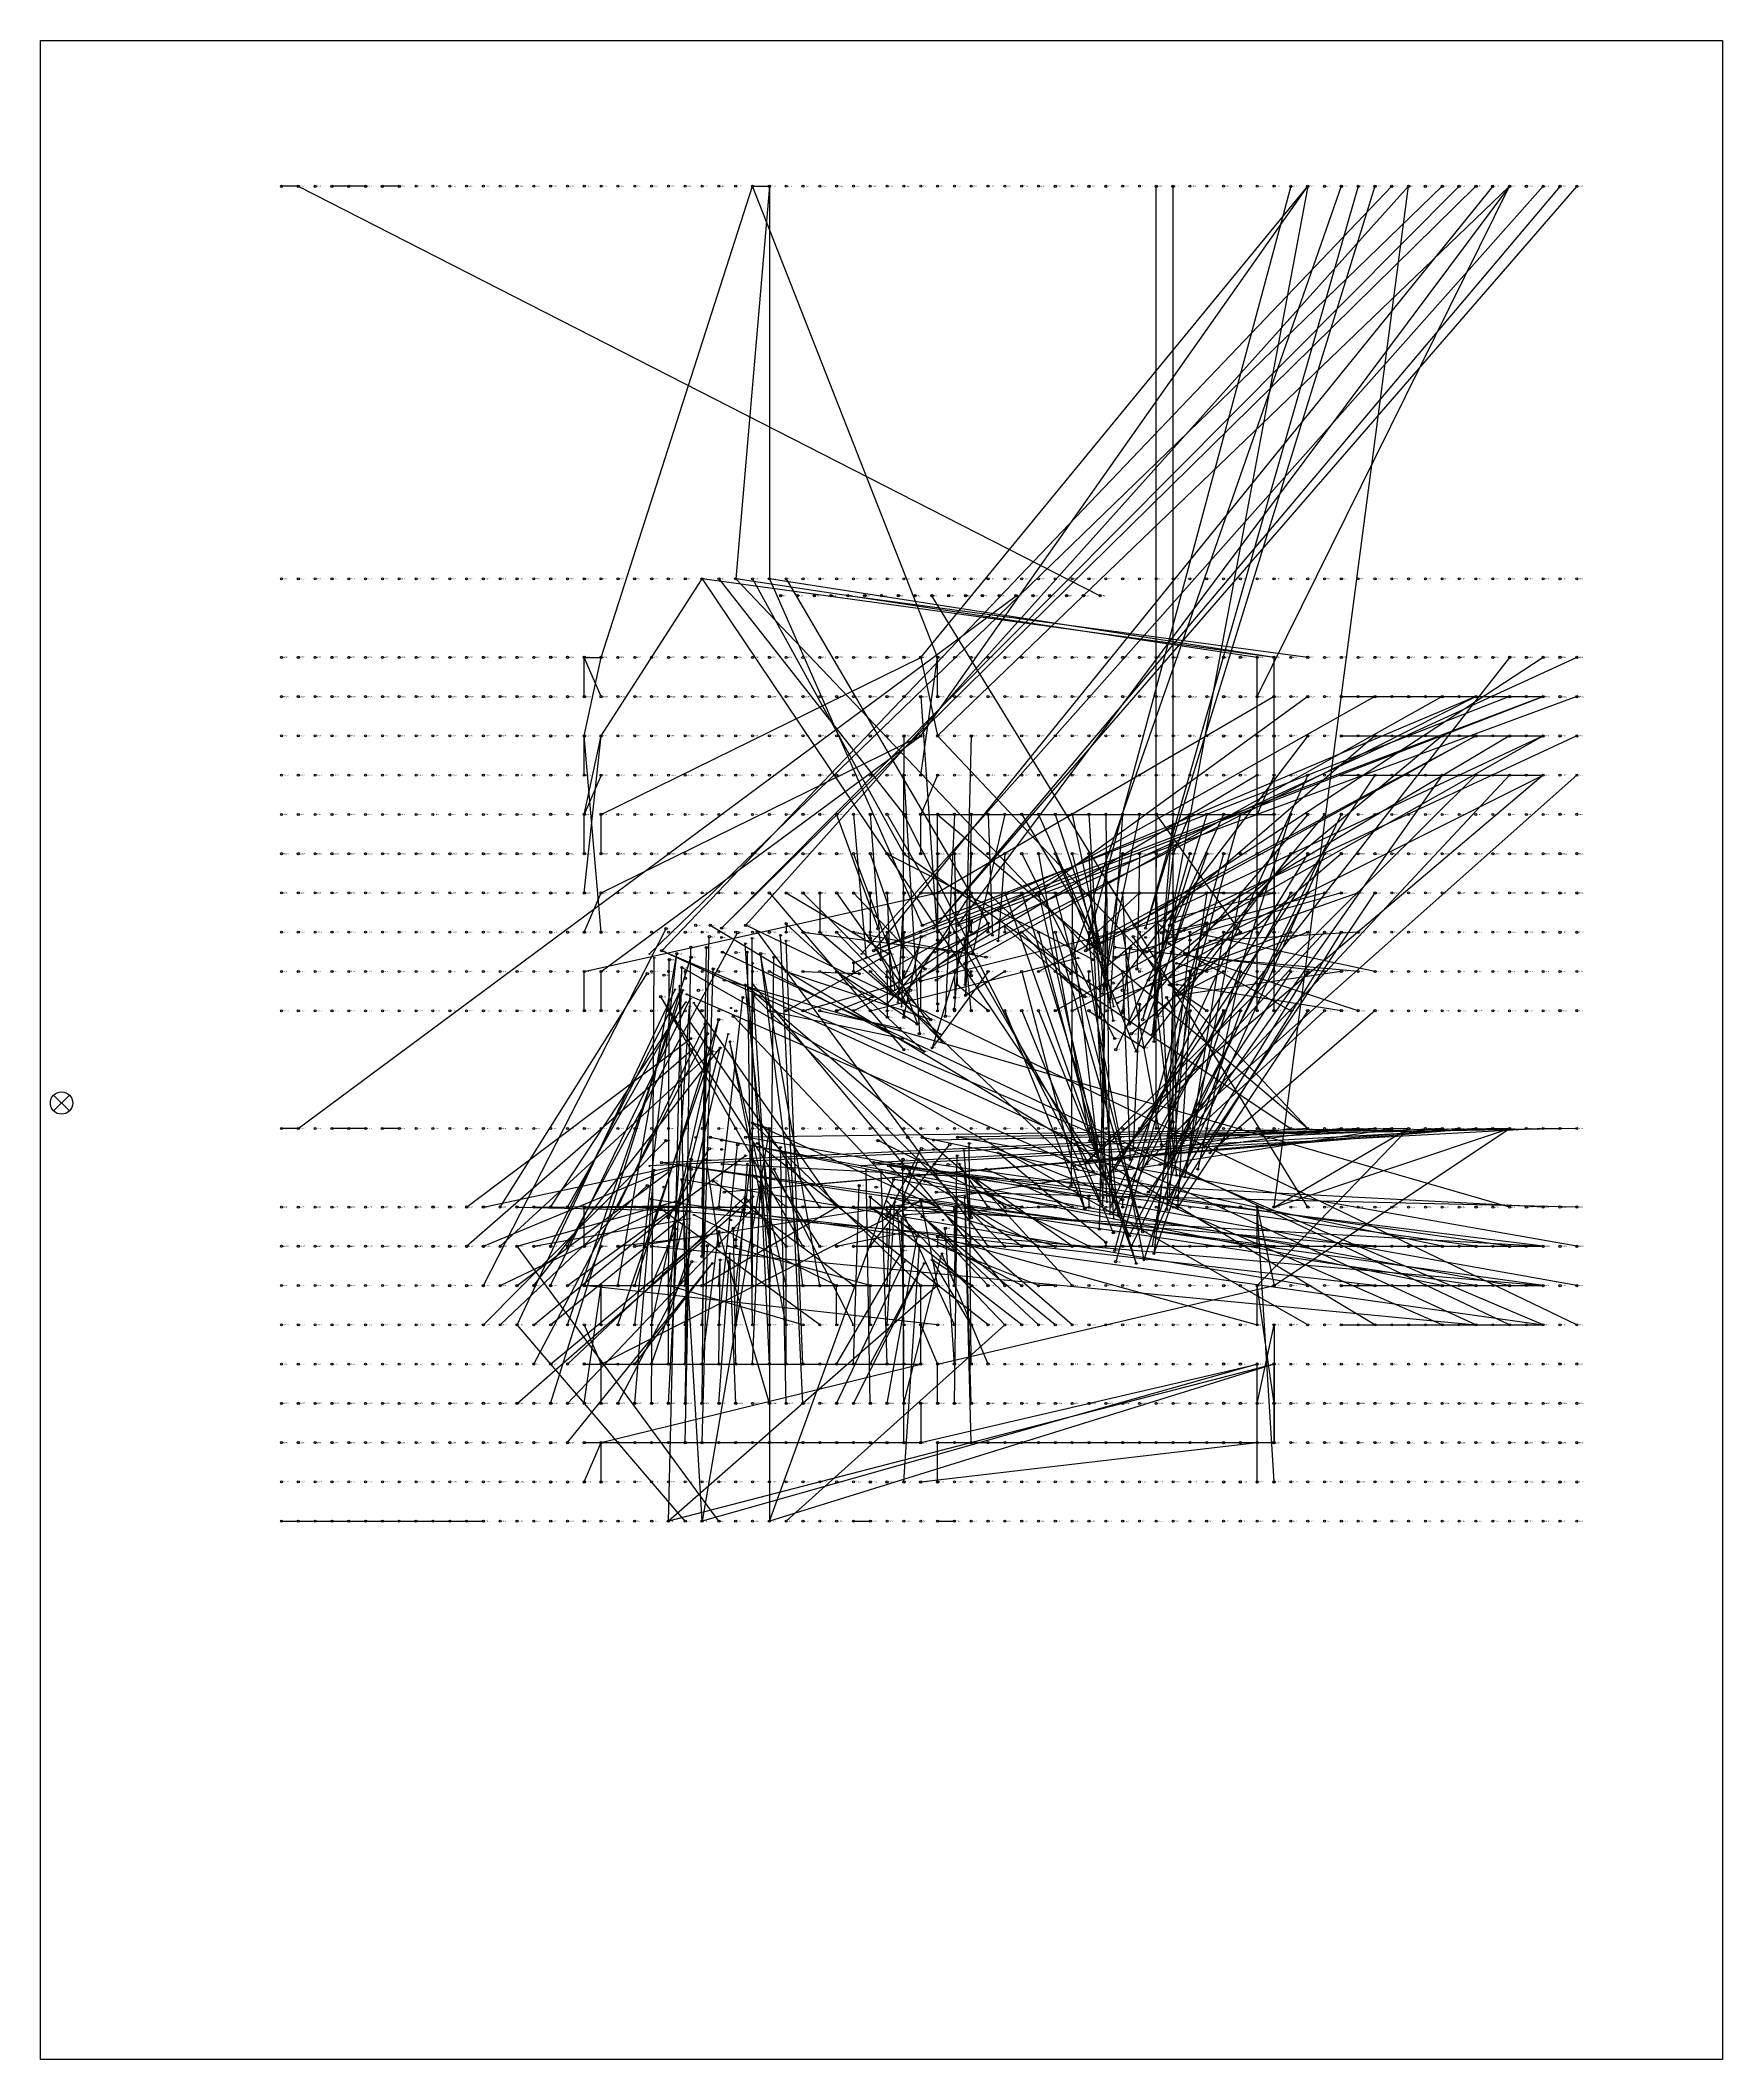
# Model space of a CAD drawing. Extents: x -5 to 376, y -217 to 241.
import ezdxf

# ---------------------------------------------------------------- set-up
doc = ezdxf.new("R2010")
doc.units = 0
for name, color, linetype in [('BOTTOM_PROBES', 1, 'CONTINUOUS'), ('BOTTOM_PROBES_LABEL', 12, 'CONTINUOUS'), ('BOTTOM_TRANSFER', 2, 'CONTINUOUS'), ('BOTTOM_TRANSFER_LABEL', 50, 'CONTINUOUS'), ('BOTTOM_WIRES_BLACK', 250, 'CONTINUOUS'), ('BOTTOM_WIRES_BLUE', 5, 'CONTINUOUS'), ('BOTTOM_WIRES_RED', 10, 'CONTINUOUS'), ('FIXTURE_INTERFACE_PIN', 4, 'CONTINUOUS'), ('FIXTURE_OUTLINE', 144, 'CONTINUOUS'), ('PIN_OFFSET_ARROW', 144, 'CONTINUOUS'), ('TESTER_INTERFACE_PIN', 144, 'CONTINUOUS'), ('TESTER_INTERFACE_PIN_LABEL', 144, 'CONTINUOUS'), ('TOP_TRANSFER', 2, 'CONTINUOUS'), ('TOP_TRANSFER_LABEL', 50, 'CONTINUOUS')]:
    doc.layers.add(name, color=color, linetype=linetype)
doc.styles.get("Standard").update_dxf_attribs({"font": 'arial.ttf'})

msp = doc.modelspace()

# ---------------------------------------------------------------- linework, layer by layer
at = {"layer": 'BOTTOM_PROBES'}
for centre, radius in [((136.91108, 39.49446), 0.254), ((143.64208, 40.20566), 0.254), ((146.70532, 37.65042), 0.254), ((146.92884, 40.20566), 0.254), ((149.48408, 39.59606), 0.254), ((149.48408, 37.4777), 0.1905), ((153.11628, 38.54704), 0.254), ((154.95016, 40.24122), 0.254), ((156.40304, 37.27958), 0.1905), ((157.53588, 38.83406), 0.1905), ((162.81908, 37.97046), 0.1905), ((164.08908, 36.70046), 0.1905), ((184.912, 39.49446), 0.254), ((194.70624, 37.65042), 0.254), ((194.92976, 40.20566), 0.254), ((197.485, 39.59606), 0.254), ((201.1172, 38.54704), 0.254), ((202.95108, 40.24122), 0.254), ((204.40396, 37.27958), 0.1905), ((205.5368, 38.83406), 0.1905), ((210.82, 37.97046), 0.1905), ((212.09, 36.70046), 0.1905), ((232.91292, 39.49446), 0.254), ((242.70716, 37.65042), 0.254), ((242.93068, 40.20566), 0.254), ((245.48592, 39.59606), 0.254), ((245.48592, 37.4777), 0.1905), ((249.11812, 38.54704), 0.254), ((250.952, 40.24122), 0.254), ((252.40488, 37.27958), 0.1905), ((253.53772, 38.83406), 0.1905), ((258.82092, 37.97046), 0.1905), ((260.09092, 36.70046), 0.1905), ((133.15188, 33.7566), 0.127), ((134.22376, 32.84474), 0.127), ((135.92048, 34.47796), 0.254), ((137.6299, 32.45612), 0.254), ((139.34948, 33.80486), 0.254), ((142.54988, 35.22218), 0.254), ((142.54988, 32.97682), 0.254), ((146.05508, 35.21202), 0.254), ((149.67458, 34.15538), 0.254), ((152.76068, 34.08426), 0.254), ((154.84856, 36.06038), 0.1905), ((155.32354, 34.18078), 0.1905), ((158.3309, 33.80486), 0.254), ((161.34842, 33.01746), 0.254), ((181.1528, 33.7566), 0.127), ((182.22468, 32.84474), 0.127), ((183.9214, 34.47796), 0.254), ((185.63082, 32.45612), 0.254), ((187.3504, 33.80486), 0.254), ((190.5508, 35.22218), 0.254), ((190.5508, 32.97682), 0.254), ((194.056, 35.21202), 0.254), ((197.6755, 34.15538), 0.254), ((200.7616, 34.08426), 0.254), ((202.84948, 36.06038), 0.1905), ((203.32446, 34.18078), 0.1905), ((206.33182, 33.80486), 0.254), ((209.34934, 33.01746), 0.254), ((229.15372, 33.7566), 0.127), ((230.2256, 32.84474), 0.127), ((231.92232, 34.47796), 0.254), ((233.63174, 32.45612), 0.254), ((235.35132, 33.80486), 0.254), ((238.55172, 35.22218), 0.254), ((238.55172, 32.97682), 0.254), ((242.05692, 35.21202), 0.254), ((245.67642, 34.15538), 0.254), ((248.76252, 34.08426), 0.254), ((250.8504, 36.06038), 0.1905), ((251.32538, 34.18078), 0.1905), ((254.33274, 33.80486), 0.254), ((257.35026, 33.01746), 0.254), ((132.64388, 29.30652), 0.254), ((136.4488, 28.95346), 0.254), ((140.4747, 30.68066), 0.254), ((147.57908, 30.35046), 0.254), ((150.11908, 27.81046), 0.254), ((156.52242, 31.62046), 0.1905), ((180.6448, 29.30652), 0.254), ((188.47562, 30.68066), 0.254), ((195.58, 30.35046), 0.254), ((198.12, 27.81046), 0.254), ((204.52334, 31.62046), 0.1905), ((228.64572, 29.30652), 0.254), ((236.47654, 30.68066), 0.254), ((243.58092, 30.35046), 0.254), ((246.12092, 27.81046), 0.254), ((252.52426, 31.62046), 0.1905), ((135.6995, 24.06396), 0.254), ((138.96086, 25.72258), 0.127), ((139.77874, 24.74976), 0.127), ((139.93368, 26.54046), 0.127), ((140.74902, 25.56764), 0.127), ((141.40942, 22.80666), 0.127), ((141.5669, 24.59482), 0.127), ((142.38224, 23.622), 0.127), ((144.22628, 25.52446), 0.254), ((154.29992, 23.88616), 0.254), ((154.80538, 26.73604), 0.1905), ((156.6037, 26.8097), 0.1905), ((156.72816, 24.36876), 0.254), ((183.70042, 24.06396), 0.254), ((186.96178, 25.72258), 0.127), ((187.77966, 24.74976), 0.127), ((187.9346, 26.54046), 0.127), ((188.74994, 25.56764), 0.127), ((189.41034, 22.80666), 0.127), ((189.56782, 24.59482), 0.127), ((190.38316, 23.622), 0.127), ((192.2272, 25.52446), 0.254), ((202.30084, 23.88616), 0.254), ((202.8063, 26.73604), 0.1905), ((204.60462, 26.8097), 0.1905), ((204.72908, 24.36876), 0.254), ((231.70134, 24.06396), 0.254), ((234.9627, 25.72258), 0.127), ((235.78058, 24.74976), 0.127), ((235.93552, 26.54046), 0.127), ((236.75086, 25.56764), 0.127), ((237.41126, 22.80666), 0.127), ((237.56874, 24.59482), 0.127), ((238.11992, 27.15514), 0.254), ((238.38408, 23.622), 0.127), ((240.22812, 25.52446), 0.254), ((250.30176, 23.88616), 0.254), ((250.80722, 26.73604), 0.1905), ((252.60554, 26.8097), 0.1905), ((252.73, 24.36876), 0.254), ((139.01928, 19.42846), 0.254), ((142.18158, 18.64106), 0.1905), ((142.2273, 21.83384), 0.127), ((143.20012, 22.64918), 0.127), ((148.84908, 18.86966), 0.254), ((151.61768, 21.51126), 0.127), ((152.15108, 19.63166), 0.254), ((187.0202, 19.42846), 0.254), ((190.22822, 21.83384), 0.127), ((191.20104, 22.64918), 0.127), ((196.85, 18.86966), 0.254), ((200.152, 19.63166), 0.254), ((235.02112, 19.42846), 0.254), ((238.18342, 18.64106), 0.1905), ((238.22914, 21.83384), 0.127), ((239.20196, 22.64918), 0.127), ((244.85092, 18.86966), 0.254), ((248.15292, 19.63166), 0.254), ((142.49908, 14.60246), 0.254), ((145.82648, 17.90446), 0.254), ((146.28368, 15.69466), 0.254), ((150.98268, 15.61846), 0.127), ((151.38908, 13.89126), 0.1905), ((189.84976, 16.91894), 0.254), ((190.5, 14.60246), 0.254), ((193.8274, 17.90446), 0.254), ((194.2846, 15.69466), 0.254), ((198.9836, 15.61846), 0.127), ((199.39, 13.89126), 0.1905), ((238.50092, 14.60246), 0.254), ((241.82832, 17.90446), 0.254), ((242.28552, 15.69466), 0.254), ((246.98452, 15.61846), 0.127), ((247.39092, 13.89126), 0.1905), ((142.75308, 12.06246), 0.254), ((147.37334, 11.68146), 0.1905), ((149.1488, 12.48156), 0.1905), ((190.754, 12.06246), 0.254), ((195.37426, 11.68146), 0.1905), ((197.14972, 12.48156), 0.1905), ((238.75492, 12.06246), 0.254), ((243.37518, 11.68146), 0.1905), ((245.15064, 12.48156), 0.1905), ((136.91108, -8.50646), 0.254), ((143.64208, -7.79526), 0.1905), ((146.92884, -7.79526), 0.254), ((149.48408, -8.40486), 0.254), ((154.95016, -7.7597), 0.254), ((157.53588, -9.16686), 0.1905), ((184.912, -8.50646), 0.254), ((191.643, -7.79526), 0.254), ((194.92976, -7.79526), 0.254), ((197.485, -8.40486), 0.254), ((202.95108, -7.7597), 0.254), ((205.5368, -9.16686), 0.1905), ((232.91292, -8.50646), 0.254), ((239.64392, -7.79526), 0.254), ((242.93068, -7.79526), 0.254), ((245.48592, -8.40486), 0.254), ((250.952, -7.7597), 0.254), ((253.53772, -9.16686), 0.1905), ((135.92048, -13.52296), 0.254), ((142.54988, -12.77874), 0.254), ((146.05508, -12.7889), 0.254), ((146.70532, -10.3505), 0.254), ((149.48408, -10.52322), 0.1905), ((149.67458, -13.84554), 0.254), ((152.76068, -13.91666), 0.254), ((153.11628, -9.45388), 0.254), ((154.84856, -11.94054), 0.1905), ((155.32354, -13.82014), 0.1905), ((156.40304, -10.72134), 0.1905), ((162.81908, -10.03046), 0.1905), ((164.08908, -11.30046), 0.1905), ((183.9214, -13.52296), 0.254), ((190.5508, -12.77874), 0.254), ((194.056, -12.7889), 0.254), ((194.70624, -10.3505), 0.254), ((197.485, -10.52322), 0.1905), ((197.6755, -13.84554), 0.254), ((200.7616, -13.91666), 0.254), ((201.1172, -9.45388), 0.254), ((202.84948, -11.94054), 0.1905), ((203.32446, -13.82014), 0.1905), ((204.40396, -10.72134), 0.1905), ((210.82, -10.03046), 0.1905), ((212.09, -11.30046), 0.1905), ((231.92232, -13.52296), 0.254), ((238.55172, -12.77874), 0.254), ((242.05692, -12.7889), 0.254), ((242.70716, -10.3505), 0.254), ((245.48592, -10.52322), 0.1905), ((245.67642, -13.84554), 0.254), ((248.76252, -13.91666), 0.254), ((249.11812, -9.45388), 0.254), ((250.8504, -11.94054), 0.1905), ((251.32538, -13.82014), 0.1905), ((252.40488, -10.72134), 0.1905), ((258.82092, -10.03046), 0.1905), ((260.09092, -11.30046), 0.1905), ((133.15188, -14.24432), 0.127), ((134.22376, -15.15618), 0.127), ((137.6299, -15.5448), 0.254), ((139.34948, -14.19606), 0.254), ((140.4747, -17.32026), 0.254), ((142.54988, -15.0241), 0.254), ((147.57908, -17.65046), 0.254), ((156.52242, -16.38046), 0.1905), ((158.36392, -16.72082), 0.1905), ((161.34842, -14.98346), 0.254), ((181.1528, -14.24432), 0.127), ((182.22468, -15.15618), 0.127), ((185.63082, -15.5448), 0.254), ((187.3504, -14.19606), 0.254), ((188.47562, -17.32026), 0.254), ((190.5508, -15.0241), 0.254), ((195.58, -17.65046), 0.254), ((204.52334, -16.38046), 0.1905), ((206.36484, -16.72082), 0.1905), ((209.34934, -14.98346), 0.254), ((229.15372, -14.24432), 0.127), ((230.2256, -15.15618), 0.127), ((233.63174, -15.5448), 0.254), ((235.35132, -14.19606), 0.254), ((236.47654, -17.32026), 0.254), ((238.55172, -15.0241), 0.254), ((243.58092, -17.65046), 0.254), ((252.52426, -16.38046), 0.1905), ((254.36576, -16.72082), 0.1905), ((257.35026, -14.98346), 0.254), ((132.64388, -18.6944), 0.254), ((136.4488, -19.04746), 0.254), ((138.96086, -22.27834), 0.127), ((139.93368, -21.46046), 0.127), ((140.74902, -22.43328), 0.127), ((142.11808, -20.84578), 0.254), ((150.11908, -20.19046), 0.254), ((154.80538, -21.26488), 0.1905), ((156.6037, -21.19122), 0.1905), ((180.6448, -18.6944), 0.254), ((184.44972, -19.04746), 0.254), ((186.96178, -22.27834), 0.127), ((187.9346, -21.46046), 0.127), ((188.74994, -22.43328), 0.127), ((198.12, -20.19046), 0.254), ((202.8063, -21.26488), 0.1905), ((204.60462, -21.19122), 0.1905), ((228.64572, -18.6944), 0.254), ((234.9627, -22.27834), 0.127), ((235.93552, -21.46046), 0.127), ((236.75086, -22.43328), 0.127), ((238.11992, -20.84578), 0.1905), ((246.12092, -20.19046), 0.254), ((250.80722, -21.26488), 0.1905), ((252.60554, -21.19122), 0.1905), ((135.6995, -23.93696), 0.254), ((139.77874, -23.25116), 0.127), ((141.40942, -25.19426), 0.127), ((141.5669, -23.4061), 0.127), ((142.2273, -26.16708), 0.127), ((142.38224, -24.37892), 0.127), ((143.20012, -25.35174), 0.127), ((151.61768, -26.48966), 0.127), ((154.29992, -24.11476), 0.254), ((156.72816, -23.63216), 0.254), ((183.70042, -23.93696), 0.254), ((187.77966, -23.25116), 0.127), ((189.41034, -25.19426), 0.127), ((189.56782, -23.4061), 0.127), ((190.22822, -26.16708), 0.127), ((190.38316, -24.37892), 0.127), ((191.20104, -25.35174), 0.127), ((194.9196, -25.72766), 0.254), ((199.6186, -26.48966), 0.127), ((202.30084, -24.11476), 0.254), ((204.72908, -23.63216), 0.254), ((231.70134, -23.93696), 0.254), ((235.78058, -23.25116), 0.127), ((237.41126, -25.19426), 0.127), ((237.56874, -23.4061), 0.127), ((238.22914, -26.16708), 0.127), ((238.38408, -24.37892), 0.127), ((239.20196, -25.35174), 0.127), ((247.61952, -26.48966), 0.127), ((250.30176, -24.11476), 0.254), ((252.73, -23.63216), 0.254), ((139.01928, -28.57246), 0.254), ((142.18158, -29.35986), 0.1905), ((145.82648, -30.09646), 0.254), ((148.84908, -29.13126), 0.254), ((152.15108, -28.36926), 0.254), ((187.0202, -28.57246), 0.254), ((190.1825, -29.35986), 0.1905), ((193.8274, -30.09646), 0.254), ((200.152, -28.36926), 0.254), ((235.02112, -28.57246), 0.254), ((238.18342, -29.35986), 0.254), ((241.82832, -30.09646), 0.254), ((244.85092, -29.13126), 0.254), ((248.15292, -28.36926), 0.254), ((142.49908, -33.39846), 0.254), ((142.75308, -35.93846), 0.254), ((146.28368, -32.30626), 0.254), ((147.37334, -36.31946), 0.1905), ((149.1488, -35.51936), 0.1905), ((150.98268, -32.38246), 0.127), ((151.38908, -34.10966), 0.1905), ((190.5, -33.39846), 0.254), ((190.754, -35.93846), 0.254), ((194.2846, -32.30626), 0.254), ((195.37426, -36.31946), 0.1905), ((197.14972, -35.51936), 0.1905), ((198.9836, -32.38246), 0.127), ((199.39, -34.10966), 0.1905), ((238.50092, -33.39846), 0.254), ((238.75492, -35.93846), 0.254), ((242.28552, -32.30626), 0.254), ((243.37518, -36.31946), 0.1905), ((245.15064, -35.51936), 0.1905), ((246.98452, -32.38246), 0.127), ((247.39092, -34.10966), 0.1905)]:
    msp.add_circle(centre, radius, dxfattribs=at)
at = {"layer": 'BOTTOM_TRANSFER'}
for centre in [(162.84194, 114.8715), (166.65194, 114.8715), (170.46194, 114.8715), (174.27194, 114.8715), (178.08194, 114.8715), (181.89194, 114.8715), (185.70194, 114.8715), (189.51194, 114.8715), (193.32194, 114.8715), (197.13194, 114.8715), (200.94194, 114.8715), (204.75194, 114.8715), (208.56194, 114.8715), (212.37194, 114.8715), (216.18194, 114.8715), (219.99194, 114.8715), (223.80194, 114.8715), (227.61194, 114.8715), (231.42194, 114.8715), (235.23194, 114.8715)]:
    msp.add_circle(centre, 0.254, dxfattribs=at)
at = {"layer": 'BOTTOM_WIRES_BLACK'}
for p, q in [((122.20194, 100.9015), (156.49194, 207.5815)), ((316.51194, 207.5815), (149.48408, 39.59606)), ((320.32194, 207.5815), (149.48408, 39.59606)), ((160.30194, 207.5815), (152.68194, 118.6815)), ((305.08194, 207.5815), (154.95016, 40.24122)), ((156.49194, 207.5815), (160.30194, 207.5815)), ((198.40194, 100.9015), (156.49194, 207.5815)), ((160.30194, 207.5815), (160.30194, 118.6815)), ((194.59194, 100.9015), (282.22194, 207.5815)), ((194.59194, 83.1215), (282.22194, 207.5815)), ((339.37194, 207.5815), (197.485, 39.59606)), ((343.18194, 207.5815), (197.485, 39.59606)), ((198.40194, 83.1215), (327.94194, 207.5815)), ((327.94194, 207.5815), (202.95108, 40.24122)), ((293.65194, 207.5815), (245.48592, 39.59606)), ((297.46194, 207.5815), (245.48592, 39.59606)), ((247.93194, -5.7785), (247.93194, 207.5815)), ((282.22194, 207.5815), (250.952, 40.24122)), ((251.74194, -4.2926), (251.74194, 207.5815)), ((270.79194, 92.0115), (327.94194, 207.5815)), ((274.60194, -23.5585), (305.08194, 207.5815)), ((122.20194, 83.1215), (145.06194, 118.6815)), ((274.60194, 100.9015), (145.06194, 118.6815)), ((145.06194, 118.6815), (236.47654, -17.32026)), ((270.79194, 100.9015), (152.68194, 118.6815)), ((152.68194, 118.6815), (236.47654, 30.68066)), ((160.30194, 118.6815), (194.92976, 40.20566)), ((274.60194, 100.9015), (160.30194, 118.6815)), ((118.39194, 83.1215), (122.20194, 100.9015)), ((118.39194, 100.9015), (122.20194, 100.9015)), ((118.39194, 92.0115), (118.39194, 100.9015)), ((122.20194, 92.0115), (118.39194, 100.9015)), ((122.20194, 65.3415), (194.59194, 100.9015)), ((194.59194, 100.9015), (198.40194, 83.1215)), ((194.59194, 74.2315), (198.40194, 100.9015)), ((343.18194, 100.9015), (197.6755, 34.15538)), ((198.40194, 92.0115), (198.40194, 100.9015)), ((335.56194, 100.9015), (242.93068, 40.20566)), ((327.94194, 100.9015), (242.93068, -7.79526)), ((270.79194, 83.1215), (270.79194, 100.9015)), ((270.79194, 65.3415), (270.79194, 100.9015)), ((274.60194, 83.1215), (274.60194, 100.9015)), ((297.46194, 92.0115), (188.47562, 30.68066)), ((282.22194, 92.0115), (189.56782, 24.59482)), ((194.59194, 92.0115), (198.40194, 36.9062)), ((327.94194, 92.0115), (194.92976, 40.20566)), ((312.70194, 92.0115), (198.12, 27.81046)), ((274.60194, 92.0115), (198.40194, 47.5615)), ((343.18194, 92.0115), (202.95108, 40.24122)), ((118.39194, 65.3415), (122.20194, 83.1215)), ((118.39194, 74.2315), (118.39194, 83.1215)), ((118.39194, 47.5615), (122.20194, 83.1215)), ((122.20194, 38.6715), (118.39194, 83.1215)), ((122.20194, 47.5615), (194.59194, 83.1215)), ((122.20194, 29.7815), (194.59194, 83.1215)), ((198.40194, 83.1215), (282.22194, -5.7785)), ((297.46194, 83.1215), (236.47654, 30.68066)), ((282.22194, 83.1215), (237.56874, 24.59482)), ((327.94194, 83.1215), (245.67642, 34.15538)), ((312.70194, 83.1215), (246.12092, 27.81046)), ((343.18194, 83.1215), (250.952, 40.24122)), ((270.79194, 47.5615), (270.79194, 83.1215)), ((270.79194, 29.7815), (270.79194, 83.1215)), ((274.60194, 65.3415), (274.60194, 83.1215)), ((274.60194, 47.5615), (274.60194, 83.1215)), ((122.20194, 74.2315), (118.39194, 65.3415)), ((198.40194, 74.2315), (194.59194, 65.3415)), ((270.79194, 74.2315), (198.40194, 31.02864)), ((297.46194, 74.2315), (236.47654, -17.32026)), ((282.22194, 74.2315), (237.56874, -23.4061)), ((327.94194, 74.2315), (245.67642, -13.84554)), ((312.70194, 74.2315), (246.12092, -20.19046)), ((343.18194, 74.2315), (250.952, -7.7597)), ((274.60194, 74.2315), (270.79194, 65.3415)), ((118.39194, 56.4515), (118.39194, 65.3415)), ((122.20194, 56.4515), (122.20194, 65.3415)), ((194.59194, 56.4515), (194.59194, 65.3415)), ((194.59194, 65.3415), (274.60194, 65.3415)), ((198.40194, 47.5615), (198.40194, 65.3415)), ((198.40194, 31.02864), (198.40194, 65.3415)), ((198.40194, 65.3415), (282.22194, -5.7785)), ((270.79194, 56.4515), (270.79194, 65.3415)), ((274.60194, 29.7815), (274.60194, 65.3415)), ((198.40194, 36.9062), (198.40194, 56.4515)), ((198.40194, 56.4515), (198.40194, 31.02864)), ((198.40194, 22.45106), (198.40194, 56.4515)), ((274.60194, 56.4515), (274.60194, 29.7815)), ((118.39194, 38.6715), (122.20194, 47.5615)), ((118.39194, 29.7815), (198.40194, 47.5615)), ((194.59194, 27.62504), (274.60194, 47.5615)), ((194.59194, 47.5615), (274.60194, 47.5615)), ((270.79194, 38.6715), (270.79194, 47.5615)), ((297.46194, -50.2285), (146.92884, 40.20566)), ((343.18194, -50.2285), (154.95016, 40.24122)), ((274.60194, 38.6715), (274.60194, 29.7815)), ((274.60194, 20.8915), (274.60194, 38.6715)), ((327.94194, -50.2285), (149.67458, 34.15538)), ((118.39194, 20.8915), (118.39194, 29.7815)), ((122.20194, 20.8915), (122.20194, 29.7815)), ((137.44194, -94.6785), (140.4747, 30.68066)), ((282.22194, -50.2285), (140.4747, 30.68066)), ((327.94194, -23.5585), (150.11908, 27.81046)), ((194.59194, 20.8915), (194.59194, 27.62504)), ((270.79194, 20.8915), (270.79194, 29.7815)), ((312.70194, -50.2285), (141.5669, 24.59482)), ((156.49194, -4.49072), (160.30194, -5.7785)), ((194.59194, -41.3385), (156.49194, -4.49072)), ((198.40194, -23.5585), (156.49194, -4.49072)), ((160.30194, -5.7785), (145.06194, -94.6785)), ((312.70194, -41.3385), (146.92884, -7.79526)), ((327.94194, -41.3385), (149.48408, -8.40486)), ((316.51194, -5.7785), (150.11908, -20.19046)), ((320.32194, -5.7785), (150.11908, -20.19046)), ((305.08194, -5.7785), (154.95016, -7.7597)), ((343.18194, -41.3385), (154.95016, -7.7597)), ((160.30194, -5.7785), (160.30194, -94.6785)), ((312.70194, -32.4485), (194.92976, -7.79526)), ((339.37194, -5.7785), (197.485, -8.40486)), ((343.18194, -5.7785), (197.485, -8.40486)), ((327.94194, -5.7785), (202.95108, -7.7597)), ((343.18194, -32.4485), (202.95108, -7.7597)), ((293.65194, -5.7785), (245.48592, -8.40486)), ((297.46194, -5.7785), (245.48592, -8.40486)), ((282.22194, -5.7785), (250.952, -7.7597)), ((270.79194, -41.3385), (305.08194, -5.7785)), ((274.60194, -23.5585), (305.08194, -5.7785)), ((274.60194, -23.5585), (327.94194, -5.7785)), ((274.60194, -41.3385), (327.94194, -5.7785)), ((145.06194, -94.6785), (140.4747, -17.32026)), ((282.22194, -41.3385), (140.4747, -17.32026)), ((335.56194, -23.5585), (149.67458, -13.84554)), ((160.30194, -94.6785), (188.47562, -17.32026)), ((282.22194, -32.4485), (188.47562, -17.32026)), ((327.94194, -32.4485), (197.6755, -13.84554)), ((122.20194, -59.1185), (194.59194, -22.11324)), ((194.59194, -22.11324), (198.40194, -41.3385)), ((274.60194, -32.4485), (194.59194, -22.11324)), ((343.18194, -23.5585), (198.12, -20.19046)), ((118.39194, -32.4485), (118.39194, -23.5585)), ((118.39194, -23.5585), (198.40194, -23.5585)), ((122.20194, -23.5585), (198.40194, -23.5585)), ((297.46194, -41.3385), (141.5669, -23.4061)), ((297.46194, -32.4485), (189.56782, -23.4061)), ((270.79194, -23.5585), (274.60194, -41.3385)), ((270.79194, -32.4485), (270.79194, -23.5585)), ((274.60194, -85.7885), (270.79194, -23.5585)), ((198.40194, -30.25648), (270.79194, -50.2285)), ((122.20194, -32.4485), (118.39194, -41.3385)), ((118.39194, -68.0085), (122.20194, -41.3385)), ((198.40194, -50.2285), (118.39194, -41.3385)), ((118.39194, -41.3385), (198.40194, -41.3385)), ((122.20194, -50.2285), (122.20194, -41.3385)), ((122.20194, -41.3385), (194.59194, -41.3385)), ((198.40194, -41.3385), (137.44194, -94.6785)), ((194.59194, -59.1185), (194.59194, -41.3385)), ((198.40194, -59.1185), (274.60194, -41.3385)), ((270.79194, -50.2285), (270.79194, -41.3385)), ((274.60194, -68.0085), (270.79194, -41.3385)), ((118.39194, -50.2285), (122.20194, -59.1185)), ((194.59194, -50.2285), (198.40194, -59.1185)), ((270.79194, -68.0085), (274.60194, -50.2285)), ((274.60194, -50.2285), (274.60194, -76.8985)), ((118.39194, -59.1185), (194.59194, -59.1185)), ((122.20194, -68.0085), (122.20194, -59.1185)), ((122.20194, -76.8985), (194.59194, -59.1185)), ((274.60194, -59.1185), (137.44194, -94.6785)), ((270.79194, -59.1185), (145.06194, -94.6785)), ((274.60194, -59.1185), (160.30194, -94.6785)), ((194.59194, -76.8985), (270.79194, -59.1185)), ((198.40194, -68.0085), (198.40194, -59.1185)), ((270.79194, -76.8985), (270.79194, -59.1185)), ((274.60194, -76.8985), (274.60194, -59.1185)), ((194.59194, -68.0085), (194.59194, -76.8985)), ((118.39194, -85.7885), (122.20194, -76.8985)), ((118.39194, -76.8985), (194.59194, -76.8985)), ((122.20194, -85.7885), (122.20194, -76.8985)), ((194.59194, -85.7885), (270.79194, -76.8985)), ((198.40194, -85.7885), (198.40194, -76.8985)), ((198.40194, -76.8985), (274.60194, -76.8985)), ((270.79194, -85.7885), (270.79194, -76.8985)), ((49.81194, -94.6785), (57.43194, -94.6785)), ((57.43194, -94.6785), (61.24194, -94.6785)), ((61.24194, -94.6785), (65.05194, -94.6785)), ((65.05194, -94.6785), (68.86194, -94.6785)), ((68.86194, -94.6785), (72.67194, -94.6785)), ((72.67194, -94.6785), (80.29194, -94.6785)), ((80.29194, -94.6785), (95.53194, -94.6785)), ((179.35194, -94.6785), (183.16194, -94.6785)), ((198.40194, -94.6785), (202.21194, -94.6785))]:
    msp.add_line(p, q, dxfattribs=at)
at = {"layer": 'BOTTOM_WIRES_BLUE'}
for p, q in [((53.62194, 207.5815), (49.81194, 207.5815)), ((53.62194, 207.5815), (235.23194, 114.8715)), ((65.05194, 207.5815), (61.24194, 207.5815)), ((68.86194, 207.5815), (65.05194, 207.5815)), ((76.48194, 207.5815), (72.67194, 207.5815)), ((53.62194, -5.7785), (216.18194, 114.8715)), ((148.87194, 118.6815), (190.78194, 65.3415)), ((156.49194, 118.6815), (190.78194, 56.4515)), ((164.11194, 118.6815), (209.83194, 40.66286)), ((282.22194, 100.9015), (178.08194, 114.8715)), ((282.22194, -23.5585), (197.13194, 114.8715)), ((190.78194, 83.1215), (190.5508, 32.97682)), ((206.02194, 83.1215), (204.60462, 26.8097)), ((190.78194, 74.2315), (194.2846, 15.69466)), ((175.54194, 65.3415), (184.912, 39.49446)), ((179.35194, 65.3415), (182.22468, 32.84474)), ((183.16194, 65.3415), (185.63082, 32.45612)), ((186.97194, 65.3415), (233.63174, -15.5448)), ((190.78194, 65.3415), (234.9627, -22.27834)), ((202.21194, 65.3415), (200.152, 19.63166)), ((206.02194, 65.3415), (205.5368, 38.83406)), ((213.64194, 65.3415), (206.33182, 33.80486)), ((209.83194, 65.3415), (210.82, 37.97046)), ((217.45194, 65.3415), (232.91292, 39.49446)), ((221.26194, 65.3415), (235.35132, 33.80486)), ((225.07194, 65.3415), (235.35132, 33.80486)), ((228.88194, 65.3415), (238.22914, 21.83384)), ((232.69194, 65.3415), (238.22914, -26.16708)), ((244.12194, 65.3415), (235.93552, 26.54046)), ((236.50194, 65.3415), (237.41126, -25.19426)), ((240.31194, 65.3415), (237.41126, 22.80666)), ((263.17194, 65.3415), (238.75492, 12.06246)), ((266.98194, 65.3415), (238.75492, -35.93846)), ((282.22194, 65.3415), (241.82832, 17.90446)), ((289.84194, 65.3415), (242.28552, -32.30626)), ((259.36194, 65.3415), (244.85092, 18.86966)), ((278.41194, 65.3415), (245.15064, -35.51936)), ((251.74194, 65.3415), (247.39092, 13.89126)), ((247.93194, 65.3415), (266.98194, 38.6715)), ((286.03194, 65.3415), (248.15292, 19.63166)), ((255.55194, 65.3415), (251.74194, 56.4515)), ((179.35194, 56.4515), (193.8274, 17.90446)), ((183.16194, 56.4515), (190.5508, 35.22218)), ((186.97194, 56.4515), (233.63174, 32.45612)), ((190.78194, 56.4515), (234.9627, 25.72258)), ((202.21194, 56.4515), (202.8063, 26.73604)), ((206.02194, 56.4515), (204.72908, 24.36876)), ((213.64194, 56.4515), (212.09, 36.70046)), ((217.45194, 56.4515), (238.50092, 14.60246)), ((221.26194, 56.4515), (232.91292, -8.50646)), ((225.07194, 56.4515), (243.37518, 11.68146)), ((228.88194, 56.4515), (236.75086, 25.56764)), ((232.69194, 56.4515), (236.75086, -22.43328)), ((240.31194, 56.4515), (235.78058, 24.74976)), ((236.50194, 56.4515), (235.78058, -23.25116)), ((263.17194, 56.4515), (238.50092, -33.39846)), ((282.22194, 56.4515), (238.55172, -15.0241)), ((289.84194, 56.4515), (242.28552, 15.69466)), ((259.36194, 56.4515), (243.37518, 11.68146)), ((244.12194, 56.4515), (243.58092, 30.35046)), ((255.55194, 56.4515), (244.85092, 18.86966)), ((278.41194, 56.4515), (245.15064, 12.48156)), ((251.74194, 56.4515), (246.98452, 15.61846)), ((247.93194, 56.4515), (247.39092, 13.89126)), ((286.03194, 56.4515), (248.15292, -28.36926)), ((160.30194, 47.5615), (190.754, 12.06246)), ((164.11194, 47.5615), (187.3504, 33.80486)), ((167.92194, 47.5615), (196.85, 18.86966)), ((171.73194, 47.5615), (171.73194, 38.6715)), ((175.54194, 47.5615), (199.39, 13.89126)), ((179.35194, 47.5615), (195.58, 30.35046)), ((183.16194, 47.5615), (183.16194, 37.27704)), ((186.97194, 47.5615), (187.77966, 24.74976)), ((190.78194, 47.5615), (189.41034, 22.80666)), ((206.02194, 47.5615), (190.38316, 23.622)), ((202.21194, 47.5615), (202.84948, 36.06038)), ((209.83194, 47.5615), (228.64572, 29.30652)), ((213.64194, 47.5615), (243.37518, -36.31946)), ((217.45194, 47.5615), (243.37518, -36.31946)), ((221.26194, 47.5615), (235.35132, -14.19606)), ((225.07194, 47.5615), (244.85092, -29.13126)), ((228.88194, 47.5615), (228.64572, -18.6944)), ((232.69194, 47.5615), (238.18342, 18.64106)), ((244.12194, 47.5615), (232.69194, 36.9316)), ((236.50194, 47.5615), (235.02112, 19.42846)), ((278.41194, 47.5615), (238.38408, -24.37892)), ((289.84194, 47.5615), (238.55172, 32.97682)), ((240.31194, 47.5615), (241.82832, 17.90446)), ((282.22194, 47.5615), (241.82832, -30.09646)), ((259.36194, 47.5615), (246.98452, -32.38246)), ((247.93194, 47.5615), (251.32538, -13.82014)), ((255.55194, 47.5615), (251.32538, 34.18078)), ((251.74194, 47.5615), (252.40488, -10.72134)), ((286.03194, 47.5615), (253.53772, 38.83406)), ((293.65194, 47.5615), (254.33274, 33.80486)), ((266.98194, 47.5615), (254.36576, -16.72082)), ((297.46194, 47.5615), (258.82092, -10.03046)), ((263.17194, 47.5615), (259.36194, 47.5615)), ((206.02194, 41.17848), (197.14972, 12.48156)), ((95.53194, -41.3385), (136.91108, 39.49446)), ((114.58194, -32.4485), (153.11628, 38.54704)), ((145.06194, -34.70656), (146.70532, 37.65042)), ((156.49194, -41.3385), (156.40304, 37.27958)), ((209.83194, -32.4485), (157.53588, 38.83406)), ((167.92194, -68.0085), (162.81908, 37.97046)), ((167.92194, -59.1185), (164.08908, 36.70046)), ((164.11194, 40.57904), (195.37426, 11.68146)), ((167.92194, 38.6715), (206.33182, 33.80486)), ((171.73194, 38.6715), (198.9836, 15.61846)), ((175.54194, 38.6715), (199.39, 13.89126)), ((179.35194, 38.6715), (209.34934, 33.01746)), ((183.16194, 37.27704), (191.20104, 22.64918)), ((209.83194, 40.66286), (186.96178, 25.72258)), ((186.97194, 22.35708), (201.1172, 38.54704)), ((186.97194, 37.16274), (188.74994, 25.56764)), ((190.78194, 38.6715), (190.22822, 21.83384)), ((190.78194, 19.40814), (194.70624, 37.65042)), ((206.02194, 20.8915), (204.40396, 37.27958)), ((213.64194, 39.96182), (231.70134, 24.06396)), ((217.45194, 38.6715), (231.70134, 24.06396)), ((221.26194, 38.6715), (235.35132, -14.19606)), ((225.07194, 38.6715), (244.85092, -29.13126)), ((228.88194, 38.6715), (235.93552, -21.46046)), ((232.69194, 36.9316), (239.20196, -25.35174)), ((236.50194, 38.6715), (235.02112, -28.57246)), ((278.41194, 38.6715), (238.38408, 23.622)), ((286.03194, 38.6715), (238.55172, -12.77874)), ((266.98194, 38.6715), (239.20196, 22.64918)), ((240.31194, 38.6715), (249.11812, -9.45388)), ((247.93194, 29.7815), (242.70716, 37.65042)), ((255.55194, 36.86556), (247.39092, -34.10966)), ((247.93194, 41.00068), (252.40488, 37.27958)), ((259.36194, 40.73906), (249.11812, 38.54704)), ((282.22194, 38.6715), (250.80722, 26.73604)), ((289.84194, 38.6715), (252.60554, -21.19122)), ((263.17194, 38.6715), (254.36576, -16.72082)), ((297.46194, 29.7815), (258.82092, 37.97046)), ((293.65194, 38.6715), (260.09092, 36.70046)), ((110.77194, -68.0085), (142.54988, 32.97682)), ((126.01194, -41.3385), (139.34948, 33.80486)), ((129.82194, -50.2285), (139.34948, 33.80486)), ((133.63194, -68.0085), (134.22376, 32.84474)), ((137.44194, -59.1185), (137.6299, 32.45612)), ((141.25194, -59.1185), (142.54988, 35.22218)), ((145.06194, -23.5585), (146.05508, 35.21202)), ((160.30194, -41.3385), (154.84856, 36.06038)), ((156.49194, -50.2285), (155.32354, 34.18078)), ((171.73194, -41.3385), (158.3309, 33.80486)), ((167.92194, -41.3385), (158.3309, 33.80486)), ((160.30194, -50.2285), (161.34842, 33.01746)), ((164.11194, 20.8915), (187.3504, 33.80486)), ((183.16194, 20.8915), (230.2256, 32.84474)), ((190.78194, 28.42768), (194.056, 35.21202)), ((202.21194, 21.23186), (203.32446, 34.18078)), ((286.03194, 29.7815), (238.55172, 35.22218)), ((240.31194, 20.37334), (242.05692, 35.21202)), ((278.41194, 20.8915), (250.8504, 36.06038)), ((293.65194, 20.8915), (254.33274, 33.80486)), ((293.65194, 29.7815), (257.35026, 33.01746)), ((99.34194, -23.5585), (132.64388, 29.30652)), ((145.06194, -50.2285), (147.57908, 30.35046)), ((156.49194, -32.4485), (156.52242, 31.62046)), ((160.30194, 29.7815), (195.37426, 11.68146)), ((164.11194, 29.7815), (196.85, 18.86966)), ((167.92194, 29.7815), (180.6448, 29.30652)), ((171.73194, 29.7815), (183.70042, 24.06396)), ((175.54194, 29.7815), (193.8274, 17.90446)), ((183.16194, 29.7815), (230.2256, -15.15618)), ((186.97194, 28.55214), (187.0202, 19.42846)), ((209.83194, 29.7815), (197.14972, 12.48156)), ((202.21194, 29.7815), (202.30084, 23.88616)), ((206.02194, 28.82138), (204.52334, 31.62046)), ((213.64194, 29.7815), (204.72908, 24.36876)), ((217.45194, 29.7815), (231.70134, -23.93696)), ((232.69194, 27.74696), (245.15064, -35.51936)), ((240.31194, 29.7815), (242.05692, -12.7889)), ((251.74194, 29.15158), (250.30176, -24.11476)), ((282.22194, 29.7815), (250.80722, -21.26488)), ((255.55194, 28.23972), (250.80722, -21.26488)), ((278.41194, 29.7815), (250.8504, -11.94054)), ((259.36194, 29.7815), (252.52426, 31.62046)), ((263.17194, 29.7815), (252.73, 24.36876)), ((289.84194, 29.7815), (252.73, 24.36876)), ((266.98194, 29.7815), (257.35026, -14.98346)), ((103.15194, -50.2285), (138.96086, 25.72258)), ((110.77194, -32.4485), (139.77874, 24.74976)), ((110.77194, -41.3385), (142.38224, 23.622)), ((114.58194, -50.2285), (140.74902, 25.56764)), ((171.73194, -32.4485), (135.6995, 24.06396)), ((167.92194, -32.4485), (135.6995, 24.06396)), ((141.25194, -41.3385), (139.93368, 26.54046)), ((148.87194, -23.5585), (154.29992, 23.88616)), ((160.30194, -23.5585), (154.80538, 26.73604)), ((213.64194, -23.5585), (154.80538, 26.73604)), ((213.64194, -41.3385), (156.6037, 26.8097)), ((160.30194, -32.4485), (156.72816, 24.36876)), ((213.64194, -32.4485), (156.72816, 24.36876)), ((167.92194, 20.8915), (187.9346, 26.54046)), ((175.54194, 20.8915), (183.70042, 24.06396)), ((209.83194, 20.8915), (202.8063, 26.73604)), ((251.74194, 20.8915), (250.30176, 23.88616)), ((259.36194, 20.8915), (250.80722, 26.73604)), ((289.84194, 20.8915), (252.60554, 26.8097)), ((110.77194, -23.5585), (141.40942, 22.80666)), ((114.58194, -23.5585), (139.01928, 19.42846)), ((129.82194, -41.3385), (148.84908, 18.86966)), ((133.63194, -50.2285), (148.84908, 18.86966)), ((137.44194, -50.2285), (142.2273, 21.83384)), ((171.73194, -23.5585), (142.18158, 18.64106)), ((175.54194, -23.5585), (143.20012, 22.64918)), ((209.83194, -41.3385), (152.15108, 19.63166)), ((160.30194, 20.8915), (190.5, 14.60246)), ((171.73194, 20.8915), (189.84976, 16.91894)), ((213.64194, 20.8915), (231.70134, -23.93696)), ((217.45194, 20.8915), (238.18342, -29.35986)), ((221.26194, 20.8915), (241.82832, -30.09646)), ((232.69194, 20.8915), (245.15064, 12.48156)), ((244.12194, 22.36724), (242.70716, -10.3505)), ((263.17194, 20.8915), (243.58092, -17.65046)), ((266.98194, 20.8915), (247.39092, -34.10966)), ((247.93194, 22.56536), (252.52426, -16.38046)), ((255.55194, 20.8915), (252.73, -23.63216)), ((282.22194, 20.8915), (252.73, -23.63216)), ((286.03194, 20.8915), (253.53772, -9.16686)), ((297.46194, 20.8915), (260.09092, -11.30046)), ((91.72194, -23.5585), (142.49908, 14.60246)), ((106.96194, -59.1185), (146.28368, 15.69466)), ((126.01194, -23.5585), (145.82648, 17.90446)), ((137.44194, -41.3385), (150.98268, 15.61846)), ((145.06194, -68.0085), (145.82648, 17.90446)), ((164.11194, -41.3385), (151.38908, 13.89126)), ((164.11194, -50.2285), (151.38908, 13.89126)), ((91.72194, -32.4485), (142.75308, 12.06246)), ((99.34194, -32.4485), (147.37334, 11.68146)), ((106.96194, -41.3385), (149.1488, 12.48156)), ((126.01194, -50.2285), (147.37334, 11.68146)), ((137.44194, -32.4485), (149.1488, 12.48156)), ((53.62194, -5.7785), (49.81194, -5.7785)), ((65.05194, -5.7785), (61.24194, -5.7785)), ((68.86194, -5.7785), (65.05194, -5.7785)), ((76.48194, -5.7785), (72.67194, -5.7785)), ((95.53194, -50.2285), (136.91108, -8.50646)), ((232.69194, -32.4485), (184.912, -8.50646)), ((114.58194, -41.3385), (154.84856, -11.94054)), ((137.44194, -25.94356), (146.70532, -10.3505)), ((141.25194, -68.0085), (142.54988, -12.77874)), ((148.87194, -31.8008), (146.05508, -12.7889)), ((148.87194, -50.2285), (153.11628, -9.45388)), ((152.68194, -41.3385), (156.40304, -10.72134)), ((209.83194, -50.2285), (157.53588, -9.16686)), ((164.11194, -68.0085), (162.81908, -10.03046)), ((164.11194, -59.1185), (164.08908, -11.30046)), ((183.16194, -32.4485), (201.1172, -9.45388)), ((186.97194, -25.64384), (194.70624, -10.3505)), ((190.78194, -59.1185), (190.5508, -12.77874)), ((190.78194, -21.12518), (194.056, -12.7889)), ((202.21194, -41.3385), (202.84948, -11.94054)), ((206.02194, -32.4485), (204.40396, -10.72134)), ((206.02194, -59.1185), (205.5368, -9.16686)), ((240.31194, -21.87194), (210.82, -10.03046)), ((236.50194, -31.54934), (212.09, -11.30046)), ((95.53194, -32.4485), (139.34948, -14.19606)), ((95.53194, -23.5585), (139.34948, -14.19606)), ((103.15194, -41.3385), (137.6299, -15.5448)), ((129.82194, -68.0085), (134.22376, -15.15618)), ((141.25194, -76.8985), (142.54988, -15.0241)), ((179.35194, -41.3385), (147.57908, -17.65046)), ((152.68194, -50.2285), (155.32354, -13.82014)), ((156.49194, -59.1185), (158.36392, -16.72082)), ((164.11194, -23.5585), (156.52242, -16.38046)), ((160.30194, -59.1185), (158.36392, -16.72082)), ((179.35194, -50.2285), (161.34842, -14.98346)), ((183.16194, -68.0085), (182.22468, -15.15618)), ((186.97194, -59.1185), (185.63082, -15.5448)), ((228.88194, -50.2285), (187.3504, -14.19606)), ((232.69194, -21.07946), (187.3504, -14.19606)), ((190.78194, -76.8985), (190.5508, -15.0241)), ((221.26194, -32.4485), (195.58, -17.65046)), ((209.83194, -23.5585), (203.32446, -13.82014)), ((206.02194, -25.9588), (204.52334, -16.38046)), ((228.88194, -32.4485), (206.36484, -16.72082)), ((228.88194, -41.3385), (206.36484, -16.72082)), ((228.88194, -23.5585), (209.34934, -14.98346)), ((99.34194, -50.2285), (132.64388, -18.6944)), ((103.15194, -68.0085), (156.6037, -21.19122)), ((103.15194, -32.4485), (138.96086, -22.27834)), ((106.96194, -50.2285), (140.74902, -22.43328)), ((114.58194, -59.1185), (154.80538, -21.26488)), ((137.44194, -68.0085), (139.93368, -21.46046)), ((164.11194, -32.4485), (154.80538, -21.26488)), ((179.35194, -59.1185), (180.6448, -18.6944)), ((183.16194, -21.23694), (193.8274, -30.09646)), ((213.64194, -50.2285), (186.96178, -22.27834)), ((186.97194, -50.2285), (188.74994, -22.43328)), ((225.07194, -32.4485), (187.9346, -21.46046)), ((202.21194, -68.0085), (202.8063, -21.26488)), ((217.45194, -23.5585), (202.8063, -21.26488)), ((206.02194, -76.8985), (204.60462, -21.19122)), ((99.34194, -41.3385), (135.6995, -23.93696)), ((103.15194, -23.5585), (142.38224, -24.37892)), ((106.96194, -23.5585), (139.77874, -23.25116)), ((106.96194, -32.4485), (142.2273, -26.16708)), ((110.77194, -50.2285), (141.40942, -25.19426)), ((114.58194, -68.0085), (156.72816, -23.63216)), ((171.73194, -50.2285), (135.6995, -23.93696)), ((175.54194, -41.3385), (143.20012, -25.35174)), ((145.06194, -41.3385), (175.54194, -23.5585)), ((152.68194, -30.95244), (154.29992, -24.11476)), ((167.92194, -23.5585), (156.72816, -23.63216)), ((217.45194, -50.2285), (183.70042, -23.93696)), ((217.45194, -41.3385), (183.70042, -23.93696)), ((186.97194, -41.3385), (187.77966, -23.25116)), ((190.78194, -41.3385), (189.41034, -25.19426)), ((190.78194, -50.2285), (190.22822, -26.16708)), ((202.21194, -50.2285), (190.38316, -24.37892)), ((221.26194, -23.5585), (191.20104, -25.35174)), ((221.26194, -50.2285), (194.9196, -25.72766)), ((225.07194, -50.2285), (194.9196, -25.72766)), ((202.21194, -32.4485), (202.30084, -24.11476)), ((217.45194, -32.4485), (204.72908, -23.63216)), ((206.02194, -68.0085), (204.72908, -23.63216)), ((225.07194, -23.5585), (221.26194, -23.5585)), ((110.77194, -59.1185), (145.82648, -30.09646)), ((126.01194, -32.4485), (145.82648, -30.09646)), ((133.63194, -41.3385), (139.01928, -28.57246)), ((141.25194, -50.2285), (142.18158, -29.35986)), ((145.06194, -59.1185), (148.84908, -29.13126)), ((160.30194, -68.0085), (148.84908, -29.13126)), ((152.68194, -59.1185), (152.15108, -28.36926)), ((175.54194, -32.4485), (190.1825, -29.35986)), ((186.97194, -32.4485), (187.0202, -28.57246)), ((186.97194, -68.0085), (193.8274, -30.09646)), ((202.21194, -59.1185), (200.152, -28.36926)), ((148.87194, -94.6785), (103.15194, -32.4485)), ((114.58194, -76.8985), (147.37334, -36.31946)), ((126.01194, -68.0085), (142.75308, -35.93846)), ((129.82194, -59.1185), (147.37334, -36.31946)), ((133.63194, -59.1185), (142.49908, -33.39846)), ((145.06194, -76.8985), (146.28368, -32.30626)), ((148.87194, -68.0085), (151.38908, -34.10966)), ((148.87194, -59.1185), (149.1488, -35.51936)), ((148.87194, -41.3385), (149.1488, -35.51936)), ((183.16194, -41.3385), (150.98268, -32.38246)), ((152.68194, -68.0085), (151.38908, -34.10966)), ((175.54194, -59.1185), (190.5, -33.39846)), ((175.54194, -68.0085), (190.754, -35.93846)), ((179.35194, -68.0085), (195.37426, -36.31946)), ((183.16194, -59.1185), (195.37426, -36.31946)), ((190.78194, -85.7885), (194.2846, -32.30626)), ((190.78194, -68.0085), (199.39, -34.10966)), ((206.02194, -50.2285), (197.14972, -35.51936)), ((206.02194, -41.3385), (197.14972, -35.51936)), ((221.26194, -41.3385), (198.9836, -32.38246)), ((209.83194, -59.1185), (199.39, -34.10966)), ((167.92194, -50.2285), (137.44194, -41.3385)), ((175.54194, -50.2285), (175.54194, -41.3385)), ((183.16194, -50.2285), (183.16194, -41.3385)), ((225.07194, -41.3385), (221.26194, -41.3385)), ((141.25194, -94.6785), (103.15194, -50.2285)), ((164.11194, -94.6785), (213.64194, -50.2285))]:
    msp.add_line(p, q, dxfattribs=at)
at = {"layer": 'BOTTOM_WIRES_RED'}
for p, q in [((312.70194, 207.5815), (133.15188, 33.7566)), ((301.27194, 207.5815), (135.92048, 34.47796)), ((335.56194, 207.5815), (181.1528, 33.7566)), ((324.13194, 207.5815), (183.9214, 34.47796)), ((289.84194, 207.5815), (229.15372, 33.7566)), ((278.41194, 207.5815), (231.92232, 34.47796)), ((179.35194, 20.8915), (320.32194, 92.0115)), ((179.35194, 31.72968), (335.56194, 92.0115)), ((320.32194, 92.0115), (183.9214, 34.47796)), ((335.56194, 92.0115), (183.9214, 34.47796)), ((289.84194, 92.0115), (305.08194, 92.0115)), ((305.08194, 92.0115), (335.56194, 92.0115)), ((221.26194, 29.7815), (320.32194, 83.1215)), ((225.07194, 20.8915), (335.56194, 83.1215)), ((320.32194, 83.1215), (231.92232, 34.47796)), ((335.56194, 83.1215), (231.92232, 34.47796)), ((289.84194, 83.1215), (305.08194, 83.1215)), ((305.08194, 83.1215), (335.56194, 83.1215)), ((228.88194, 20.8915), (335.56194, 74.2315)), ((320.32194, 74.2315), (231.92232, -13.52296)), ((335.56194, 74.2315), (231.92232, -13.52296)), ((289.84194, 74.2315), (305.08194, 74.2315)), ((305.08194, 74.2315), (335.56194, 74.2315)), ((320.32194, -50.2285), (135.92048, 34.47796)), ((335.56194, -50.2285), (135.92048, 34.47796)), ((225.07194, 29.7815), (278.41194, -5.7785)), ((129.82194, -32.4485), (301.27194, -5.7785)), ((312.70194, -5.7785), (133.15188, -14.24432)), ((301.27194, -5.7785), (135.92048, -13.52296)), ((335.56194, -5.7785), (181.1528, -14.24432)), ((324.13194, -5.7785), (183.9214, -13.52296)), ((289.84194, -5.7785), (229.15372, -14.24432)), ((278.41194, -5.7785), (231.92232, -13.52296)), ((320.32194, -41.3385), (135.92048, -13.52296)), ((335.56194, -41.3385), (135.92048, -13.52296)), ((320.32194, -32.4485), (183.9214, -13.52296)), ((335.56194, -32.4485), (183.9214, -13.52296)), ((133.63194, -21.74748), (335.56194, -50.2285)), ((129.82194, -23.5585), (335.56194, -41.3385)), ((179.35194, -23.5585), (335.56194, -32.4485)), ((133.63194, -32.4485), (320.32194, -50.2285)), ((179.35194, -32.4485), (320.32194, -32.4485)), ((289.84194, -32.4485), (305.08194, -32.4485)), ((305.08194, -32.4485), (335.56194, -32.4485)), ((289.84194, -41.3385), (305.08194, -41.3385)), ((305.08194, -41.3385), (335.56194, -41.3385)), ((289.84194, -50.2285), (305.08194, -50.2285)), ((305.08194, -50.2285), (335.56194, -50.2285))]:
    msp.add_line(p, q, dxfattribs=at)
at = {"layer": 'FIXTURE_INTERFACE_PIN'}
for centre in [(49.81194, 207.5815), (53.62194, 207.5815), (57.43194, 207.5815), (61.24194, 207.5815), (65.05194, 207.5815), (68.86194, 207.5815), (72.67194, 207.5815), (76.48194, 207.5815), (156.49194, 207.5815), (160.30194, 207.5815), (225.07194, 207.5815), (232.69194, 207.5815), (236.50194, 207.5815), (247.93194, 207.5815), (251.74194, 207.5815), (278.41194, 207.5815), (282.22194, 207.5815), (286.03194, 207.5815), (289.84194, 207.5815), (293.65194, 207.5815), (297.46194, 207.5815), (301.27194, 207.5815), (305.08194, 207.5815), (308.89194, 207.5815), (312.70194, 207.5815), (316.51194, 207.5815), (320.32194, 207.5815), (324.13194, 207.5815), (327.94194, 207.5815), (331.75194, 207.5815), (335.56194, 207.5815), (339.37194, 207.5815), (343.18194, 207.5815), (106.96194, 118.6815), (110.77194, 118.6815), (114.58194, 118.6815), (118.39194, 118.6815), (122.20194, 118.6815), (126.01194, 118.6815), (129.82194, 118.6815), (133.63194, 118.6815), (137.44194, 118.6815), (141.25194, 118.6815), (145.06194, 118.6815), (148.87194, 118.6815), (152.68194, 118.6815), (156.49194, 118.6815), (160.30194, 118.6815), (164.11194, 118.6815), (259.36194, 118.6815), (266.98194, 118.6815), (274.60194, 118.6815), (278.41194, 118.6815), (286.03194, 118.6815), (289.84194, 118.6815), (335.56194, 118.6815), (339.37194, 118.6815), (343.18194, 118.6815), (110.77194, 100.9015), (114.58194, 100.9015), (118.39194, 100.9015), (122.20194, 100.9015), (186.97194, 100.9015), (190.78194, 100.9015), (194.59194, 100.9015), (198.40194, 100.9015), (263.17194, 100.9015), (266.98194, 100.9015), (270.79194, 100.9015), (274.60194, 100.9015), (282.22194, 100.9015), (320.32194, 100.9015), (327.94194, 100.9015), (335.56194, 100.9015), (339.37194, 100.9015), (343.18194, 100.9015), (110.77194, 92.0115), (114.58194, 92.0115), (118.39194, 92.0115), (122.20194, 92.0115), (186.97194, 92.0115), (190.78194, 92.0115), (194.59194, 92.0115), (198.40194, 92.0115), (263.17194, 92.0115), (266.98194, 92.0115), (270.79194, 92.0115), (274.60194, 92.0115), (282.22194, 92.0115), (289.84194, 92.0115), (297.46194, 92.0115), (305.08194, 92.0115), (312.70194, 92.0115), (320.32194, 92.0115), (327.94194, 92.0115), (335.56194, 92.0115), (339.37194, 92.0115), (343.18194, 92.0115), (110.77194, 83.1215), (114.58194, 83.1215), (118.39194, 83.1215), (122.20194, 83.1215), (183.16194, 83.1215), (186.97194, 83.1215), (190.78194, 83.1215), (194.59194, 83.1215), (198.40194, 83.1215), (206.02194, 83.1215), (263.17194, 83.1215), (266.98194, 83.1215), (270.79194, 83.1215), (274.60194, 83.1215), (282.22194, 83.1215), (289.84194, 83.1215), (297.46194, 83.1215), (305.08194, 83.1215), (312.70194, 83.1215), (320.32194, 83.1215), (327.94194, 83.1215), (335.56194, 83.1215), (339.37194, 83.1215), (343.18194, 83.1215), (110.77194, 74.2315), (114.58194, 74.2315), (118.39194, 74.2315), (122.20194, 74.2315), (183.16194, 74.2315), (186.97194, 74.2315), (190.78194, 74.2315), (194.59194, 74.2315), (198.40194, 74.2315), (263.17194, 74.2315), (266.98194, 74.2315), (270.79194, 74.2315), (274.60194, 74.2315), (282.22194, 74.2315), (289.84194, 74.2315), (297.46194, 74.2315), (305.08194, 74.2315), (312.70194, 74.2315), (320.32194, 74.2315), (327.94194, 74.2315), (335.56194, 74.2315), (339.37194, 74.2315), (343.18194, 74.2315), (110.77194, 65.3415), (114.58194, 65.3415), (118.39194, 65.3415), (122.20194, 65.3415), (167.92194, 65.3415), (171.73194, 65.3415), (175.54194, 65.3415), (179.35194, 65.3415), (183.16194, 65.3415), (186.97194, 65.3415), (190.78194, 65.3415), (194.59194, 65.3415), (198.40194, 65.3415), (202.21194, 65.3415), (206.02194, 65.3415), (209.83194, 65.3415), (213.64194, 65.3415), (217.45194, 65.3415), (221.26194, 65.3415), (225.07194, 65.3415), (228.88194, 65.3415), (232.69194, 65.3415), (236.50194, 65.3415), (240.31194, 65.3415), (244.12194, 65.3415), (247.93194, 65.3415), (251.74194, 65.3415), (255.55194, 65.3415), (259.36194, 65.3415), (263.17194, 65.3415), (266.98194, 65.3415), (270.79194, 65.3415), (274.60194, 65.3415), (278.41194, 65.3415), (282.22194, 65.3415), (286.03194, 65.3415), (289.84194, 65.3415), (339.37194, 65.3415), (343.18194, 65.3415), (110.77194, 56.4515), (114.58194, 56.4515), (118.39194, 56.4515), (122.20194, 56.4515), (171.73194, 56.4515), (175.54194, 56.4515), (179.35194, 56.4515), (183.16194, 56.4515), (186.97194, 56.4515), (190.78194, 56.4515), (194.59194, 56.4515), (198.40194, 56.4515), (202.21194, 56.4515), (206.02194, 56.4515), (209.83194, 56.4515), (213.64194, 56.4515), (217.45194, 56.4515), (221.26194, 56.4515), (225.07194, 56.4515), (228.88194, 56.4515), (232.69194, 56.4515), (236.50194, 56.4515), (240.31194, 56.4515), (244.12194, 56.4515), (247.93194, 56.4515), (251.74194, 56.4515), (255.55194, 56.4515), (259.36194, 56.4515), (263.17194, 56.4515), (266.98194, 56.4515), (270.79194, 56.4515), (274.60194, 56.4515), (278.41194, 56.4515), (282.22194, 56.4515), (286.03194, 56.4515), (289.84194, 56.4515), (339.37194, 56.4515), (343.18194, 56.4515), (110.77194, 47.5615), (114.58194, 47.5615), (118.39194, 47.5615), (122.20194, 47.5615), (152.68194, 47.5615), (156.49194, 47.5615), (160.30194, 47.5615), (164.11194, 47.5615), (167.92194, 47.5615), (171.73194, 47.5615), (175.54194, 47.5615), (179.35194, 47.5615), (183.16194, 47.5615), (186.97194, 47.5615), (190.78194, 47.5615), (194.59194, 47.5615), (198.40194, 47.5615), (202.21194, 47.5615), (206.02194, 47.5615), (209.83194, 47.5615), (213.64194, 47.5615), (217.45194, 47.5615), (221.26194, 47.5615), (225.07194, 47.5615), (228.88194, 47.5615), (232.69194, 47.5615), (236.50194, 47.5615), (240.31194, 47.5615), (244.12194, 47.5615), (247.93194, 47.5615), (251.74194, 47.5615), (255.55194, 47.5615), (259.36194, 47.5615), (263.17194, 47.5615), (266.98194, 47.5615), (270.79194, 47.5615), (274.60194, 47.5615), (278.41194, 47.5615), (282.22194, 47.5615), (286.03194, 47.5615), (289.84194, 47.5615), (293.65194, 47.5615), (297.46194, 47.5615), (339.37194, 47.5615), (343.18194, 47.5615), (206.02194, 41.17848), (247.93194, 41.00068), (110.77194, 38.6715), (114.58194, 38.6715), (118.39194, 38.6715), (122.20194, 38.6715), (141.25194, 38.6715), (160.30194, 38.6715), (164.11194, 40.57904), (167.92194, 38.6715), (171.73194, 38.6715), (175.54194, 38.6715), (179.35194, 38.6715), (183.16194, 37.27704), (186.97194, 37.16274), (190.78194, 38.6715), (198.40194, 36.9062), (209.83194, 40.66286), (213.64194, 39.96182), (217.45194, 38.6715), (221.26194, 38.6715), (225.07194, 38.6715), (228.88194, 38.6715), (232.69194, 36.9316), (236.50194, 38.6715), (240.31194, 38.6715), (255.55194, 36.86556), (259.36194, 40.73906), (263.17194, 38.6715), (266.98194, 38.6715), (270.79194, 38.6715), (274.60194, 38.6715), (278.41194, 38.6715), (282.22194, 38.6715), (286.03194, 38.6715), (289.84194, 38.6715), (293.65194, 38.6715), (339.37194, 38.6715), (343.18194, 38.6715), (110.77194, 29.7815), (114.58194, 29.7815), (118.39194, 29.7815), (122.20194, 29.7815), (141.25194, 28.25496), (152.68194, 29.7815), (160.30194, 29.7815), (164.11194, 29.7815), (167.92194, 29.7815), (171.73194, 29.7815), (175.54194, 29.7815), (179.35194, 31.72968), (183.16194, 29.7815), (186.97194, 28.55214), (190.78194, 28.42768), (194.59194, 27.62504), (198.40194, 31.02864), (202.21194, 29.7815), (206.02194, 28.82138), (209.83194, 29.7815), (213.64194, 29.7815), (217.45194, 29.7815), (221.26194, 29.7815), (225.07194, 29.7815), (232.69194, 27.74696), (240.31194, 29.7815), (247.93194, 29.7815), (251.74194, 29.15158), (255.55194, 28.23972), (259.36194, 29.7815), (263.17194, 29.7815), (266.98194, 29.7815), (270.79194, 29.7815), (274.60194, 29.7815), (278.41194, 29.7815), (282.22194, 29.7815), (286.03194, 29.7815), (289.84194, 29.7815), (293.65194, 29.7815), (297.46194, 29.7815), (339.37194, 29.7815), (343.18194, 29.7815), (110.77194, 20.8915), (114.58194, 20.8915), (118.39194, 20.8915), (122.20194, 20.8915), (145.06194, 20.8915), (156.49194, 20.8915), (160.30194, 20.8915), (164.11194, 20.8915), (167.92194, 20.8915), (171.73194, 20.8915), (175.54194, 20.8915), (179.35194, 20.8915), (183.16194, 20.8915), (186.97194, 22.35708), (190.78194, 19.40814), (194.59194, 20.8915), (198.40194, 22.45106), (202.21194, 21.23186), (206.02194, 20.8915), (209.83194, 20.8915), (213.64194, 20.8915), (217.45194, 20.8915), (221.26194, 20.8915), (225.07194, 20.8915), (228.88194, 20.8915), (232.69194, 20.8915), (240.31194, 20.37334), (244.12194, 22.36724), (247.93194, 22.56536), (251.74194, 20.8915), (255.55194, 20.8915), (259.36194, 20.8915), (263.17194, 20.8915), (266.98194, 20.8915), (270.79194, 20.8915), (274.60194, 20.8915), (278.41194, 20.8915), (282.22194, 20.8915), (286.03194, 20.8915), (289.84194, 20.8915), (293.65194, 20.8915), (297.46194, 20.8915), (339.37194, 20.8915), (343.18194, 20.8915), (156.49194, -4.49072), (251.74194, -4.2926), (49.81194, -5.7785), (53.62194, -5.7785), (57.43194, -5.7785), (61.24194, -5.7785), (65.05194, -5.7785), (68.86194, -5.7785), (72.67194, -5.7785), (76.48194, -5.7785), (160.30194, -5.7785), (225.07194, -5.7785), (232.69194, -5.7785), (236.50194, -5.7785), (247.93194, -5.7785), (278.41194, -5.7785), (282.22194, -5.7785), (286.03194, -5.7785), (289.84194, -5.7785), (293.65194, -5.7785), (297.46194, -5.7785), (301.27194, -5.7785), (305.08194, -5.7785), (308.89194, -5.7785), (312.70194, -5.7785), (316.51194, -5.7785), (320.32194, -5.7785), (324.13194, -5.7785), (327.94194, -5.7785), (331.75194, -5.7785), (335.56194, -5.7785), (339.37194, -5.7785), (343.18194, -5.7785), (133.63194, -21.74748), (183.16194, -21.23694), (190.78194, -21.12518), (194.59194, -22.11324), (232.69194, -21.07946), (240.31194, -21.87194), (84.10194, -23.5585), (87.91194, -23.5585), (91.72194, -23.5585), (95.53194, -23.5585), (99.34194, -23.5585), (103.15194, -23.5585), (106.96194, -23.5585), (110.77194, -23.5585), (114.58194, -23.5585), (118.39194, -23.5585), (122.20194, -23.5585), (126.01194, -23.5585), (129.82194, -23.5585), (137.44194, -25.94356), (145.06194, -23.5585), (148.87194, -23.5585), (160.30194, -23.5585), (164.11194, -23.5585), (167.92194, -23.5585), (171.73194, -23.5585), (175.54194, -23.5585), (179.35194, -23.5585), (186.97194, -25.64384), (198.40194, -23.5585), (206.02194, -25.9588), (209.83194, -23.5585), (213.64194, -23.5585), (217.45194, -23.5585), (221.26194, -23.5585), (225.07194, -23.5585), (228.88194, -23.5585), (263.17194, -23.5585), (266.98194, -23.5585), (270.79194, -23.5585), (274.60194, -23.5585), (282.22194, -23.5585), (320.32194, -23.5585), (327.94194, -23.5585), (335.56194, -23.5585), (339.37194, -23.5585), (343.18194, -23.5585), (148.87194, -31.8008), (152.68194, -30.95244), (198.40194, -30.25648), (236.50194, -31.54934), (84.10194, -32.4485), (87.91194, -32.4485), (91.72194, -32.4485), (95.53194, -32.4485), (99.34194, -32.4485), (103.15194, -32.4485), (106.96194, -32.4485), (110.77194, -32.4485), (114.58194, -32.4485), (118.39194, -32.4485), (122.20194, -32.4485), (126.01194, -32.4485), (129.82194, -32.4485), (133.63194, -32.4485), (137.44194, -32.4485), (145.06194, -34.70656), (156.49194, -32.4485), (160.30194, -32.4485), (164.11194, -32.4485), (167.92194, -32.4485), (171.73194, -32.4485), (175.54194, -32.4485), (179.35194, -32.4485), (183.16194, -32.4485), (186.97194, -32.4485), (202.21194, -32.4485), (206.02194, -32.4485), (209.83194, -32.4485), (213.64194, -32.4485), (217.45194, -32.4485), (221.26194, -32.4485), (225.07194, -32.4485), (228.88194, -32.4485), (232.69194, -32.4485), (263.17194, -32.4485), (266.98194, -32.4485), (270.79194, -32.4485), (274.60194, -32.4485), (282.22194, -32.4485), (289.84194, -32.4485), (297.46194, -32.4485), (305.08194, -32.4485), (312.70194, -32.4485), (320.32194, -32.4485), (327.94194, -32.4485), (335.56194, -32.4485), (339.37194, -32.4485), (343.18194, -32.4485), (87.91194, -41.3385), (91.72194, -41.3385), (95.53194, -41.3385), (99.34194, -41.3385), (103.15194, -41.3385), (106.96194, -41.3385), (110.77194, -41.3385), (114.58194, -41.3385), (118.39194, -41.3385), (122.20194, -41.3385), (126.01194, -41.3385), (129.82194, -41.3385), (133.63194, -41.3385), (137.44194, -41.3385), (141.25194, -41.3385), (145.06194, -41.3385), (148.87194, -41.3385), (152.68194, -41.3385), (156.49194, -41.3385), (160.30194, -41.3385), (164.11194, -41.3385), (167.92194, -41.3385), (171.73194, -41.3385), (175.54194, -41.3385), (179.35194, -41.3385), (183.16194, -41.3385), (186.97194, -41.3385), (190.78194, -41.3385), (194.59194, -41.3385), (198.40194, -41.3385), (202.21194, -41.3385), (206.02194, -41.3385), (209.83194, -41.3385), (213.64194, -41.3385), (217.45194, -41.3385), (221.26194, -41.3385), (225.07194, -41.3385), (228.88194, -41.3385), (263.17194, -41.3385), (266.98194, -41.3385), (270.79194, -41.3385), (274.60194, -41.3385), (282.22194, -41.3385), (289.84194, -41.3385), (297.46194, -41.3385), (305.08194, -41.3385), (312.70194, -41.3385), (320.32194, -41.3385), (327.94194, -41.3385), (335.56194, -41.3385), (339.37194, -41.3385), (343.18194, -41.3385), (87.91194, -50.2285), (91.72194, -50.2285), (95.53194, -50.2285), (99.34194, -50.2285), (103.15194, -50.2285), (106.96194, -50.2285), (110.77194, -50.2285), (114.58194, -50.2285), (118.39194, -50.2285), (122.20194, -50.2285), (126.01194, -50.2285), (129.82194, -50.2285), (133.63194, -50.2285), (137.44194, -50.2285), (141.25194, -50.2285), (145.06194, -50.2285), (148.87194, -50.2285), (152.68194, -50.2285), (156.49194, -50.2285), (160.30194, -50.2285), (164.11194, -50.2285), (167.92194, -50.2285), (171.73194, -50.2285), (175.54194, -50.2285), (179.35194, -50.2285), (183.16194, -50.2285), (186.97194, -50.2285), (190.78194, -50.2285), (194.59194, -50.2285), (198.40194, -50.2285), (202.21194, -50.2285), (206.02194, -50.2285), (209.83194, -50.2285), (213.64194, -50.2285), (217.45194, -50.2285), (221.26194, -50.2285), (225.07194, -50.2285), (228.88194, -50.2285), (263.17194, -50.2285), (266.98194, -50.2285), (270.79194, -50.2285), (274.60194, -50.2285), (282.22194, -50.2285), (289.84194, -50.2285), (297.46194, -50.2285), (305.08194, -50.2285), (312.70194, -50.2285), (320.32194, -50.2285), (327.94194, -50.2285), (335.56194, -50.2285), (339.37194, -50.2285), (343.18194, -50.2285), (99.34194, -59.1185), (103.15194, -59.1185), (106.96194, -59.1185), (110.77194, -59.1185), (114.58194, -59.1185), (118.39194, -59.1185), (122.20194, -59.1185), (129.82194, -59.1185), (133.63194, -59.1185), (137.44194, -59.1185), (141.25194, -59.1185), (145.06194, -59.1185), (148.87194, -59.1185), (152.68194, -59.1185), (156.49194, -59.1185), (160.30194, -59.1185), (164.11194, -59.1185), (167.92194, -59.1185), (171.73194, -59.1185), (175.54194, -59.1185), (179.35194, -59.1185), (183.16194, -59.1185), (186.97194, -59.1185), (190.78194, -59.1185), (194.59194, -59.1185), (198.40194, -59.1185), (202.21194, -59.1185), (206.02194, -59.1185), (209.83194, -59.1185), (263.17194, -59.1185), (266.98194, -59.1185), (270.79194, -59.1185), (274.60194, -59.1185), (339.37194, -59.1185), (343.18194, -59.1185), (95.53194, -68.0085), (103.15194, -68.0085), (106.96194, -68.0085), (110.77194, -68.0085), (114.58194, -68.0085), (118.39194, -68.0085), (122.20194, -68.0085), (126.01194, -68.0085), (129.82194, -68.0085), (133.63194, -68.0085), (137.44194, -68.0085), (141.25194, -68.0085), (145.06194, -68.0085), (148.87194, -68.0085), (152.68194, -68.0085), (160.30194, -68.0085), (164.11194, -68.0085), (167.92194, -68.0085), (171.73194, -68.0085), (175.54194, -68.0085), (179.35194, -68.0085), (183.16194, -68.0085), (186.97194, -68.0085), (190.78194, -68.0085), (194.59194, -68.0085), (198.40194, -68.0085), (202.21194, -68.0085), (206.02194, -68.0085), (263.17194, -68.0085), (266.98194, -68.0085), (270.79194, -68.0085), (274.60194, -68.0085), (339.37194, -68.0085), (343.18194, -68.0085), (106.96194, -76.8985), (110.77194, -76.8985), (114.58194, -76.8985), (118.39194, -76.8985), (122.20194, -76.8985), (141.25194, -76.8985), (145.06194, -76.8985), (183.16194, -76.8985), (186.97194, -76.8985), (190.78194, -76.8985), (194.59194, -76.8985), (198.40194, -76.8985), (206.02194, -76.8985), (263.17194, -76.8985), (266.98194, -76.8985), (270.79194, -76.8985), (274.60194, -76.8985), (339.37194, -76.8985), (343.18194, -76.8985), (110.77194, -85.7885), (114.58194, -85.7885), (118.39194, -85.7885), (122.20194, -85.7885), (183.16194, -85.7885), (186.97194, -85.7885), (190.78194, -85.7885), (194.59194, -85.7885), (198.40194, -85.7885), (263.17194, -85.7885), (266.98194, -85.7885), (270.79194, -85.7885), (274.60194, -85.7885), (339.37194, -85.7885), (343.18194, -85.7885), (49.81194, -94.6785), (57.43194, -94.6785), (61.24194, -94.6785), (65.05194, -94.6785), (68.86194, -94.6785), (72.67194, -94.6785), (80.29194, -94.6785), (95.53194, -94.6785), (106.96194, -94.6785), (110.77194, -94.6785), (114.58194, -94.6785), (118.39194, -94.6785), (122.20194, -94.6785), (126.01194, -94.6785), (129.82194, -94.6785), (133.63194, -94.6785), (137.44194, -94.6785), (141.25194, -94.6785), (145.06194, -94.6785), (148.87194, -94.6785), (152.68194, -94.6785), (156.49194, -94.6785), (160.30194, -94.6785), (164.11194, -94.6785), (179.35194, -94.6785), (183.16194, -94.6785), (198.40194, -94.6785), (202.21194, -94.6785), (259.36194, -94.6785), (266.98194, -94.6785), (274.60194, -94.6785), (278.41194, -94.6785), (286.03194, -94.6785), (289.84194, -94.6785), (335.56194, -94.6785), (339.37194, -94.6785), (343.18194, -94.6785)]:
    msp.add_circle(centre, 0.254, dxfattribs=at)
at = {"layer": 'FIXTURE_OUTLINE'}
for p, q in [((-4.79806, 240.6015), (376.20194, 240.6015)), ((-4.79806, -216.5985), (-4.79806, 240.6015)), ((376.20194, 240.6015), (376.20194, -216.5985)), ((-1.79605, 1.79605), (1.79605, -1.79605)), ((-1.79605, -1.79605), (1.79605, 1.79605)), ((376.20194, -216.5985), (-4.79806, -216.5985))]:
    msp.add_line(p, q, dxfattribs=at)
msp.add_circle((0, 0), 2.54, dxfattribs=at)
at = {"layer": 'PIN_OFFSET_ARROW'}
for p, q in [((206.02194, 41.17848), (206.02194, 38.6715)), ((164.11194, 40.57904), (164.11194, 38.6715)), ((183.16194, 37.27704), (183.16194, 38.6715)), ((186.97194, 37.16274), (186.97194, 38.6715)), ((198.40194, 36.9062), (198.40194, 38.6715)), ((209.83194, 40.66286), (209.83194, 38.6715)), ((213.64194, 39.96182), (213.64194, 38.6715)), ((232.69194, 36.9316), (232.69194, 38.6715)), ((247.93194, 41.00068), (247.93194, 38.6715)), ((255.55194, 36.86556), (255.55194, 38.6715)), ((259.36194, 40.73906), (259.36194, 38.6715)), ((141.25194, 28.25496), (141.25194, 29.7815)), ((179.35194, 31.72968), (179.35194, 29.7815)), ((186.97194, 28.55214), (186.97194, 29.7815)), ((190.78194, 28.42768), (190.78194, 29.7815)), ((194.59194, 27.62504), (194.59194, 29.7815)), ((198.40194, 31.02864), (198.40194, 29.7815)), ((206.02194, 28.82138), (206.02194, 29.7815)), ((232.69194, 27.74696), (232.69194, 29.7815)), ((251.74194, 29.15158), (251.74194, 29.7815)), ((255.55194, 28.23972), (255.55194, 29.7815)), ((186.97194, 22.35708), (186.97194, 20.8915)), ((190.78194, 19.40814), (190.78194, 20.8915)), ((198.40194, 22.45106), (198.40194, 20.8915)), ((202.21194, 21.23186), (202.21194, 20.8915)), ((240.31194, 20.37334), (240.31194, 20.8915)), ((244.12194, 22.36724), (244.12194, 20.8915)), ((247.93194, 22.56536), (247.93194, 20.8915)), ((156.49194, -4.49072), (156.49194, -5.7785)), ((251.74194, -4.2926), (251.74194, -5.7785)), ((133.63194, -21.74748), (133.63194, -23.5585)), ((183.16194, -21.23694), (183.16194, -23.5585)), ((190.78194, -21.12518), (190.78194, -23.5585)), ((194.59194, -22.11324), (194.59194, -23.5585)), ((232.69194, -21.07946), (232.69194, -23.5585)), ((240.31194, -21.87194), (240.31194, -23.5585)), ((137.44194, -25.94356), (137.44194, -23.5585)), ((186.97194, -25.64384), (186.97194, -23.5585)), ((206.02194, -25.9588), (206.02194, -23.5585)), ((148.87194, -31.8008), (148.87194, -32.4485)), ((152.68194, -30.95244), (152.68194, -32.4485)), ((198.40194, -30.25648), (198.40194, -32.4485)), ((236.50194, -31.54934), (236.50194, -32.4485)), ((145.06194, -34.70656), (145.06194, -32.4485))]:
    msp.add_line(p, q, dxfattribs=at)
at = {"layer": 'TESTER_INTERFACE_PIN'}
for centre in [(49.81194, 207.5815), (53.62194, 207.5815), (57.43194, 207.5815), (61.24194, 207.5815), (65.05194, 207.5815), (68.86194, 207.5815), (72.67194, 207.5815), (76.48194, 207.5815), (80.29194, 207.5815), (84.10194, 207.5815), (87.91194, 207.5815), (91.72194, 207.5815), (95.53194, 207.5815), (99.34194, 207.5815), (103.15194, 207.5815), (106.96194, 207.5815), (110.77194, 207.5815), (114.58194, 207.5815), (118.39194, 207.5815), (122.20194, 207.5815), (126.01194, 207.5815), (129.82194, 207.5815), (133.63194, 207.5815), (137.44194, 207.5815), (141.25194, 207.5815), (145.06194, 207.5815), (148.87194, 207.5815), (152.68194, 207.5815), (156.49194, 207.5815), (160.30194, 207.5815), (164.11194, 207.5815), (167.92194, 207.5815), (171.73194, 207.5815), (175.54194, 207.5815), (179.35194, 207.5815), (183.16194, 207.5815), (186.97194, 207.5815), (190.78194, 207.5815), (194.59194, 207.5815), (198.40194, 207.5815), (202.21194, 207.5815), (206.02194, 207.5815), (209.83194, 207.5815), (213.64194, 207.5815), (217.45194, 207.5815), (221.26194, 207.5815), (225.07194, 207.5815), (228.88194, 207.5815), (232.69194, 207.5815), (236.50194, 207.5815), (240.31194, 207.5815), (244.12194, 207.5815), (247.93194, 207.5815), (251.74194, 207.5815), (255.55194, 207.5815), (259.36194, 207.5815), (263.17194, 207.5815), (266.98194, 207.5815), (270.79194, 207.5815), (274.60194, 207.5815), (278.41194, 207.5815), (282.22194, 207.5815), (286.03194, 207.5815), (289.84194, 207.5815), (293.65194, 207.5815), (297.46194, 207.5815), (301.27194, 207.5815), (305.08194, 207.5815), (308.89194, 207.5815), (312.70194, 207.5815), (316.51194, 207.5815), (320.32194, 207.5815), (324.13194, 207.5815), (327.94194, 207.5815), (331.75194, 207.5815), (335.56194, 207.5815), (339.37194, 207.5815), (343.18194, 207.5815), (49.81194, 118.6815), (53.62194, 118.6815), (57.43194, 118.6815), (61.24194, 118.6815), (65.05194, 118.6815), (68.86194, 118.6815), (72.67194, 118.6815), (76.48194, 118.6815), (80.29194, 118.6815), (84.10194, 118.6815), (87.91194, 118.6815), (91.72194, 118.6815), (95.53194, 118.6815), (99.34194, 118.6815), (103.15194, 118.6815), (106.96194, 118.6815), (110.77194, 118.6815), (114.58194, 118.6815), (118.39194, 118.6815), (122.20194, 118.6815), (126.01194, 118.6815), (129.82194, 118.6815), (133.63194, 118.6815), (137.44194, 118.6815), (141.25194, 118.6815), (145.06194, 118.6815), (148.87194, 118.6815), (152.68194, 118.6815), (156.49194, 118.6815), (160.30194, 118.6815), (164.11194, 118.6815), (167.92194, 118.6815), (171.73194, 118.6815), (175.54194, 118.6815), (179.35194, 118.6815), (183.16194, 118.6815), (186.97194, 118.6815), (190.78194, 118.6815), (194.59194, 118.6815), (198.40194, 118.6815), (202.21194, 118.6815), (206.02194, 118.6815), (209.83194, 118.6815), (213.64194, 118.6815), (217.45194, 118.6815), (221.26194, 118.6815), (225.07194, 118.6815), (228.88194, 118.6815), (232.69194, 118.6815), (236.50194, 118.6815), (240.31194, 118.6815), (244.12194, 118.6815), (247.93194, 118.6815), (251.74194, 118.6815), (255.55194, 118.6815), (259.36194, 118.6815), (263.17194, 118.6815), (266.98194, 118.6815), (270.79194, 118.6815), (274.60194, 118.6815), (278.41194, 118.6815), (282.22194, 118.6815), (286.03194, 118.6815), (289.84194, 118.6815), (293.65194, 118.6815), (297.46194, 118.6815), (301.27194, 118.6815), (305.08194, 118.6815), (308.89194, 118.6815), (312.70194, 118.6815), (316.51194, 118.6815), (320.32194, 118.6815), (324.13194, 118.6815), (327.94194, 118.6815), (331.75194, 118.6815), (335.56194, 118.6815), (339.37194, 118.6815), (343.18194, 118.6815), (49.81194, 100.9015), (53.62194, 100.9015), (57.43194, 100.9015), (61.24194, 100.9015), (65.05194, 100.9015), (68.86194, 100.9015), (72.67194, 100.9015), (76.48194, 100.9015), (80.29194, 100.9015), (84.10194, 100.9015), (87.91194, 100.9015), (91.72194, 100.9015), (95.53194, 100.9015), (99.34194, 100.9015), (103.15194, 100.9015), (106.96194, 100.9015), (110.77194, 100.9015), (114.58194, 100.9015), (118.39194, 100.9015), (122.20194, 100.9015), (126.01194, 100.9015), (129.82194, 100.9015), (133.63194, 100.9015), (137.44194, 100.9015), (141.25194, 100.9015), (145.06194, 100.9015), (148.87194, 100.9015), (152.68194, 100.9015), (156.49194, 100.9015), (160.30194, 100.9015), (164.11194, 100.9015), (167.92194, 100.9015), (171.73194, 100.9015), (175.54194, 100.9015), (179.35194, 100.9015), (183.16194, 100.9015), (186.97194, 100.9015), (190.78194, 100.9015), (194.59194, 100.9015), (198.40194, 100.9015), (202.21194, 100.9015), (206.02194, 100.9015), (209.83194, 100.9015), (213.64194, 100.9015), (217.45194, 100.9015), (221.26194, 100.9015), (225.07194, 100.9015), (228.88194, 100.9015), (232.69194, 100.9015), (236.50194, 100.9015), (240.31194, 100.9015), (244.12194, 100.9015), (247.93194, 100.9015), (251.74194, 100.9015), (255.55194, 100.9015), (259.36194, 100.9015), (263.17194, 100.9015), (266.98194, 100.9015), (270.79194, 100.9015), (274.60194, 100.9015), (278.41194, 100.9015), (282.22194, 100.9015), (286.03194, 100.9015), (289.84194, 100.9015), (293.65194, 100.9015), (297.46194, 100.9015), (301.27194, 100.9015), (305.08194, 100.9015), (308.89194, 100.9015), (312.70194, 100.9015), (316.51194, 100.9015), (320.32194, 100.9015), (324.13194, 100.9015), (327.94194, 100.9015), (331.75194, 100.9015), (335.56194, 100.9015), (339.37194, 100.9015), (343.18194, 100.9015), (49.81194, 92.0115), (53.62194, 92.0115), (57.43194, 92.0115), (61.24194, 92.0115), (65.05194, 92.0115), (68.86194, 92.0115), (72.67194, 92.0115), (76.48194, 92.0115), (80.29194, 92.0115), (84.10194, 92.0115), (87.91194, 92.0115), (91.72194, 92.0115), (95.53194, 92.0115), (99.34194, 92.0115), (103.15194, 92.0115), (106.96194, 92.0115), (110.77194, 92.0115), (114.58194, 92.0115), (118.39194, 92.0115), (122.20194, 92.0115), (126.01194, 92.0115), (129.82194, 92.0115), (133.63194, 92.0115), (137.44194, 92.0115), (141.25194, 92.0115), (145.06194, 92.0115), (148.87194, 92.0115), (152.68194, 92.0115), (156.49194, 92.0115), (160.30194, 92.0115), (164.11194, 92.0115), (167.92194, 92.0115), (171.73194, 92.0115), (175.54194, 92.0115), (179.35194, 92.0115), (183.16194, 92.0115), (186.97194, 92.0115), (190.78194, 92.0115), (194.59194, 92.0115), (198.40194, 92.0115), (202.21194, 92.0115), (206.02194, 92.0115), (209.83194, 92.0115), (213.64194, 92.0115), (217.45194, 92.0115), (221.26194, 92.0115), (225.07194, 92.0115), (228.88194, 92.0115), (232.69194, 92.0115), (236.50194, 92.0115), (240.31194, 92.0115), (244.12194, 92.0115), (247.93194, 92.0115), (251.74194, 92.0115), (255.55194, 92.0115), (259.36194, 92.0115), (263.17194, 92.0115), (266.98194, 92.0115), (270.79194, 92.0115), (274.60194, 92.0115), (278.41194, 92.0115), (282.22194, 92.0115), (286.03194, 92.0115), (289.84194, 92.0115), (293.65194, 92.0115), (297.46194, 92.0115), (301.27194, 92.0115), (305.08194, 92.0115), (308.89194, 92.0115), (312.70194, 92.0115), (316.51194, 92.0115), (320.32194, 92.0115), (324.13194, 92.0115), (327.94194, 92.0115), (331.75194, 92.0115), (335.56194, 92.0115), (339.37194, 92.0115), (343.18194, 92.0115), (49.81194, 83.1215), (53.62194, 83.1215), (57.43194, 83.1215), (61.24194, 83.1215), (65.05194, 83.1215), (68.86194, 83.1215), (72.67194, 83.1215), (76.48194, 83.1215), (80.29194, 83.1215), (84.10194, 83.1215), (87.91194, 83.1215), (91.72194, 83.1215), (95.53194, 83.1215), (99.34194, 83.1215), (103.15194, 83.1215), (106.96194, 83.1215), (110.77194, 83.1215), (114.58194, 83.1215), (118.39194, 83.1215), (122.20194, 83.1215), (126.01194, 83.1215), (129.82194, 83.1215), (133.63194, 83.1215), (137.44194, 83.1215), (141.25194, 83.1215), (145.06194, 83.1215), (148.87194, 83.1215), (152.68194, 83.1215), (156.49194, 83.1215), (160.30194, 83.1215), (164.11194, 83.1215), (167.92194, 83.1215), (171.73194, 83.1215), (175.54194, 83.1215), (179.35194, 83.1215), (183.16194, 83.1215), (186.97194, 83.1215), (190.78194, 83.1215), (194.59194, 83.1215), (198.40194, 83.1215), (202.21194, 83.1215), (206.02194, 83.1215), (209.83194, 83.1215), (213.64194, 83.1215), (217.45194, 83.1215), (221.26194, 83.1215), (225.07194, 83.1215), (228.88194, 83.1215), (232.69194, 83.1215), (236.50194, 83.1215), (240.31194, 83.1215), (244.12194, 83.1215), (247.93194, 83.1215), (251.74194, 83.1215), (255.55194, 83.1215), (259.36194, 83.1215), (263.17194, 83.1215), (266.98194, 83.1215), (270.79194, 83.1215), (274.60194, 83.1215), (278.41194, 83.1215), (282.22194, 83.1215), (286.03194, 83.1215), (289.84194, 83.1215), (293.65194, 83.1215), (297.46194, 83.1215), (301.27194, 83.1215), (305.08194, 83.1215), (308.89194, 83.1215), (312.70194, 83.1215), (316.51194, 83.1215), (320.32194, 83.1215), (324.13194, 83.1215), (327.94194, 83.1215), (331.75194, 83.1215), (335.56194, 83.1215), (339.37194, 83.1215), (343.18194, 83.1215), (49.81194, 74.2315), (53.62194, 74.2315), (57.43194, 74.2315), (61.24194, 74.2315), (65.05194, 74.2315), (68.86194, 74.2315), (72.67194, 74.2315), (76.48194, 74.2315), (80.29194, 74.2315), (84.10194, 74.2315), (87.91194, 74.2315), (91.72194, 74.2315), (95.53194, 74.2315), (99.34194, 74.2315), (103.15194, 74.2315), (106.96194, 74.2315), (110.77194, 74.2315), (114.58194, 74.2315), (118.39194, 74.2315), (122.20194, 74.2315), (126.01194, 74.2315), (129.82194, 74.2315), (133.63194, 74.2315), (137.44194, 74.2315), (141.25194, 74.2315), (145.06194, 74.2315), (148.87194, 74.2315), (152.68194, 74.2315), (156.49194, 74.2315), (160.30194, 74.2315), (164.11194, 74.2315), (167.92194, 74.2315), (171.73194, 74.2315), (175.54194, 74.2315), (179.35194, 74.2315), (183.16194, 74.2315), (186.97194, 74.2315), (190.78194, 74.2315), (194.59194, 74.2315), (198.40194, 74.2315), (202.21194, 74.2315), (206.02194, 74.2315), (209.83194, 74.2315), (213.64194, 74.2315), (217.45194, 74.2315), (221.26194, 74.2315), (225.07194, 74.2315), (228.88194, 74.2315), (232.69194, 74.2315), (236.50194, 74.2315), (240.31194, 74.2315), (244.12194, 74.2315), (247.93194, 74.2315), (251.74194, 74.2315), (255.55194, 74.2315), (259.36194, 74.2315), (263.17194, 74.2315), (266.98194, 74.2315), (270.79194, 74.2315), (274.60194, 74.2315), (278.41194, 74.2315), (282.22194, 74.2315), (286.03194, 74.2315), (289.84194, 74.2315), (293.65194, 74.2315), (297.46194, 74.2315), (301.27194, 74.2315), (305.08194, 74.2315), (308.89194, 74.2315), (312.70194, 74.2315), (316.51194, 74.2315), (320.32194, 74.2315), (324.13194, 74.2315), (327.94194, 74.2315), (331.75194, 74.2315), (335.56194, 74.2315), (339.37194, 74.2315), (343.18194, 74.2315), (49.81194, 65.3415), (53.62194, 65.3415), (57.43194, 65.3415), (61.24194, 65.3415), (65.05194, 65.3415), (68.86194, 65.3415), (72.67194, 65.3415), (76.48194, 65.3415), (80.29194, 65.3415), (84.10194, 65.3415), (87.91194, 65.3415), (91.72194, 65.3415), (95.53194, 65.3415), (99.34194, 65.3415), (103.15194, 65.3415), (106.96194, 65.3415), (110.77194, 65.3415), (114.58194, 65.3415), (118.39194, 65.3415), (122.20194, 65.3415), (126.01194, 65.3415), (129.82194, 65.3415), (133.63194, 65.3415), (137.44194, 65.3415), (141.25194, 65.3415), (145.06194, 65.3415), (148.87194, 65.3415), (152.68194, 65.3415), (156.49194, 65.3415), (160.30194, 65.3415), (164.11194, 65.3415), (167.92194, 65.3415), (171.73194, 65.3415), (175.54194, 65.3415), (179.35194, 65.3415), (183.16194, 65.3415), (186.97194, 65.3415), (190.78194, 65.3415), (194.59194, 65.3415), (198.40194, 65.3415), (202.21194, 65.3415), (206.02194, 65.3415), (209.83194, 65.3415), (213.64194, 65.3415), (217.45194, 65.3415), (221.26194, 65.3415), (225.07194, 65.3415), (228.88194, 65.3415), (232.69194, 65.3415), (236.50194, 65.3415), (240.31194, 65.3415), (244.12194, 65.3415), (247.93194, 65.3415), (251.74194, 65.3415), (255.55194, 65.3415), (259.36194, 65.3415), (263.17194, 65.3415), (266.98194, 65.3415), (270.79194, 65.3415), (274.60194, 65.3415), (278.41194, 65.3415), (282.22194, 65.3415), (286.03194, 65.3415), (289.84194, 65.3415), (293.65194, 65.3415), (297.46194, 65.3415), (301.27194, 65.3415), (305.08194, 65.3415), (308.89194, 65.3415), (312.70194, 65.3415), (316.51194, 65.3415), (320.32194, 65.3415), (324.13194, 65.3415), (327.94194, 65.3415), (331.75194, 65.3415), (335.56194, 65.3415), (339.37194, 65.3415), (343.18194, 65.3415), (49.81194, 56.4515), (53.62194, 56.4515), (57.43194, 56.4515), (61.24194, 56.4515), (65.05194, 56.4515), (68.86194, 56.4515), (72.67194, 56.4515), (76.48194, 56.4515), (80.29194, 56.4515), (84.10194, 56.4515), (87.91194, 56.4515), (91.72194, 56.4515), (95.53194, 56.4515), (99.34194, 56.4515), (103.15194, 56.4515), (106.96194, 56.4515), (110.77194, 56.4515), (114.58194, 56.4515), (118.39194, 56.4515), (122.20194, 56.4515), (126.01194, 56.4515), (129.82194, 56.4515), (133.63194, 56.4515), (137.44194, 56.4515), (141.25194, 56.4515), (145.06194, 56.4515), (148.87194, 56.4515), (152.68194, 56.4515), (156.49194, 56.4515), (160.30194, 56.4515), (164.11194, 56.4515), (167.92194, 56.4515), (171.73194, 56.4515), (175.54194, 56.4515), (179.35194, 56.4515), (183.16194, 56.4515), (186.97194, 56.4515), (190.78194, 56.4515), (194.59194, 56.4515), (198.40194, 56.4515), (202.21194, 56.4515), (206.02194, 56.4515), (209.83194, 56.4515), (213.64194, 56.4515), (217.45194, 56.4515), (221.26194, 56.4515), (225.07194, 56.4515), (228.88194, 56.4515), (232.69194, 56.4515), (236.50194, 56.4515), (240.31194, 56.4515), (244.12194, 56.4515), (247.93194, 56.4515), (251.74194, 56.4515), (255.55194, 56.4515), (259.36194, 56.4515), (263.17194, 56.4515), (266.98194, 56.4515), (270.79194, 56.4515), (274.60194, 56.4515), (278.41194, 56.4515), (282.22194, 56.4515), (286.03194, 56.4515), (289.84194, 56.4515), (293.65194, 56.4515), (297.46194, 56.4515), (301.27194, 56.4515), (305.08194, 56.4515), (308.89194, 56.4515), (312.70194, 56.4515), (316.51194, 56.4515), (320.32194, 56.4515), (324.13194, 56.4515), (327.94194, 56.4515), (331.75194, 56.4515), (335.56194, 56.4515), (339.37194, 56.4515), (343.18194, 56.4515), (49.81194, 47.5615), (53.62194, 47.5615), (57.43194, 47.5615), (61.24194, 47.5615), (65.05194, 47.5615), (68.86194, 47.5615), (72.67194, 47.5615), (76.48194, 47.5615), (80.29194, 47.5615), (84.10194, 47.5615), (87.91194, 47.5615), (91.72194, 47.5615), (95.53194, 47.5615), (99.34194, 47.5615), (103.15194, 47.5615), (106.96194, 47.5615), (110.77194, 47.5615), (114.58194, 47.5615), (118.39194, 47.5615), (122.20194, 47.5615), (126.01194, 47.5615), (129.82194, 47.5615), (133.63194, 47.5615), (137.44194, 47.5615), (141.25194, 47.5615), (145.06194, 47.5615), (148.87194, 47.5615), (152.68194, 47.5615), (156.49194, 47.5615), (160.30194, 47.5615), (164.11194, 47.5615), (167.92194, 47.5615), (171.73194, 47.5615), (175.54194, 47.5615), (179.35194, 47.5615), (183.16194, 47.5615), (186.97194, 47.5615), (190.78194, 47.5615), (194.59194, 47.5615), (198.40194, 47.5615), (202.21194, 47.5615), (206.02194, 47.5615), (209.83194, 47.5615), (213.64194, 47.5615), (217.45194, 47.5615), (221.26194, 47.5615), (225.07194, 47.5615), (228.88194, 47.5615), (232.69194, 47.5615), (236.50194, 47.5615), (240.31194, 47.5615), (244.12194, 47.5615), (247.93194, 47.5615), (251.74194, 47.5615), (255.55194, 47.5615), (259.36194, 47.5615), (263.17194, 47.5615), (266.98194, 47.5615), (270.79194, 47.5615), (274.60194, 47.5615), (278.41194, 47.5615), (282.22194, 47.5615), (286.03194, 47.5615), (289.84194, 47.5615), (293.65194, 47.5615), (297.46194, 47.5615), (301.27194, 47.5615), (305.08194, 47.5615), (308.89194, 47.5615), (312.70194, 47.5615), (316.51194, 47.5615), (320.32194, 47.5615), (324.13194, 47.5615), (327.94194, 47.5615), (331.75194, 47.5615), (335.56194, 47.5615), (339.37194, 47.5615), (343.18194, 47.5615), (49.81194, 38.6715), (53.62194, 38.6715), (57.43194, 38.6715), (61.24194, 38.6715), (65.05194, 38.6715), (68.86194, 38.6715), (72.67194, 38.6715), (76.48194, 38.6715), (80.29194, 38.6715), (84.10194, 38.6715), (87.91194, 38.6715), (91.72194, 38.6715), (95.53194, 38.6715), (99.34194, 38.6715), (103.15194, 38.6715), (106.96194, 38.6715), (110.77194, 38.6715), (114.58194, 38.6715), (118.39194, 38.6715), (122.20194, 38.6715), (126.01194, 38.6715), (129.82194, 38.6715), (133.63194, 38.6715), (137.44194, 38.6715), (141.25194, 38.6715), (145.06194, 38.6715), (148.87194, 38.6715), (152.68194, 38.6715), (156.49194, 38.6715), (160.30194, 38.6715), (164.11194, 38.6715), (167.92194, 38.6715), (171.73194, 38.6715), (175.54194, 38.6715), (179.35194, 38.6715), (183.16194, 38.6715), (186.97194, 38.6715), (190.78194, 38.6715), (194.59194, 38.6715), (198.40194, 38.6715), (202.21194, 38.6715), (206.02194, 38.6715), (209.83194, 38.6715), (213.64194, 38.6715), (217.45194, 38.6715), (221.26194, 38.6715), (225.07194, 38.6715), (228.88194, 38.6715), (232.69194, 38.6715), (236.50194, 38.6715), (240.31194, 38.6715), (244.12194, 38.6715), (247.93194, 38.6715), (251.74194, 38.6715), (255.55194, 38.6715), (259.36194, 38.6715), (263.17194, 38.6715), (266.98194, 38.6715), (270.79194, 38.6715), (274.60194, 38.6715), (278.41194, 38.6715), (282.22194, 38.6715), (286.03194, 38.6715), (289.84194, 38.6715), (293.65194, 38.6715), (297.46194, 38.6715), (301.27194, 38.6715), (305.08194, 38.6715), (308.89194, 38.6715), (312.70194, 38.6715), (316.51194, 38.6715), (320.32194, 38.6715), (324.13194, 38.6715), (327.94194, 38.6715), (331.75194, 38.6715), (335.56194, 38.6715), (339.37194, 38.6715), (343.18194, 38.6715), (49.81194, 29.7815), (53.62194, 29.7815), (57.43194, 29.7815), (61.24194, 29.7815), (65.05194, 29.7815), (68.86194, 29.7815), (72.67194, 29.7815), (76.48194, 29.7815), (80.29194, 29.7815), (84.10194, 29.7815), (87.91194, 29.7815), (91.72194, 29.7815), (95.53194, 29.7815), (99.34194, 29.7815), (103.15194, 29.7815), (106.96194, 29.7815), (110.77194, 29.7815), (114.58194, 29.7815), (118.39194, 29.7815), (122.20194, 29.7815), (126.01194, 29.7815), (129.82194, 29.7815), (133.63194, 29.7815), (137.44194, 29.7815), (141.25194, 29.7815), (145.06194, 29.7815), (148.87194, 29.7815), (152.68194, 29.7815), (156.49194, 29.7815), (160.30194, 29.7815), (164.11194, 29.7815), (167.92194, 29.7815), (171.73194, 29.7815), (175.54194, 29.7815), (179.35194, 29.7815), (183.16194, 29.7815), (186.97194, 29.7815), (190.78194, 29.7815), (194.59194, 29.7815), (198.40194, 29.7815), (202.21194, 29.7815), (206.02194, 29.7815), (209.83194, 29.7815), (213.64194, 29.7815), (217.45194, 29.7815), (221.26194, 29.7815), (225.07194, 29.7815), (228.88194, 29.7815), (232.69194, 29.7815), (236.50194, 29.7815), (240.31194, 29.7815), (244.12194, 29.7815), (247.93194, 29.7815), (251.74194, 29.7815), (255.55194, 29.7815), (259.36194, 29.7815), (263.17194, 29.7815), (266.98194, 29.7815), (270.79194, 29.7815), (274.60194, 29.7815), (278.41194, 29.7815), (282.22194, 29.7815), (286.03194, 29.7815), (289.84194, 29.7815), (293.65194, 29.7815), (297.46194, 29.7815), (301.27194, 29.7815), (305.08194, 29.7815), (308.89194, 29.7815), (312.70194, 29.7815), (316.51194, 29.7815), (320.32194, 29.7815), (324.13194, 29.7815), (327.94194, 29.7815), (331.75194, 29.7815), (335.56194, 29.7815), (339.37194, 29.7815), (343.18194, 29.7815), (49.81194, 20.8915), (53.62194, 20.8915), (57.43194, 20.8915), (61.24194, 20.8915), (65.05194, 20.8915), (68.86194, 20.8915), (72.67194, 20.8915), (76.48194, 20.8915), (80.29194, 20.8915), (84.10194, 20.8915), (87.91194, 20.8915), (91.72194, 20.8915), (95.53194, 20.8915), (99.34194, 20.8915), (103.15194, 20.8915), (106.96194, 20.8915), (110.77194, 20.8915), (114.58194, 20.8915), (118.39194, 20.8915), (122.20194, 20.8915), (126.01194, 20.8915), (129.82194, 20.8915), (133.63194, 20.8915), (137.44194, 20.8915), (141.25194, 20.8915), (145.06194, 20.8915), (148.87194, 20.8915), (152.68194, 20.8915), (156.49194, 20.8915), (160.30194, 20.8915), (164.11194, 20.8915), (167.92194, 20.8915), (171.73194, 20.8915), (175.54194, 20.8915), (179.35194, 20.8915), (183.16194, 20.8915), (186.97194, 20.8915), (190.78194, 20.8915), (194.59194, 20.8915), (198.40194, 20.8915), (202.21194, 20.8915), (206.02194, 20.8915), (209.83194, 20.8915), (213.64194, 20.8915), (217.45194, 20.8915), (221.26194, 20.8915), (225.07194, 20.8915), (228.88194, 20.8915), (232.69194, 20.8915), (236.50194, 20.8915), (240.31194, 20.8915), (244.12194, 20.8915), (247.93194, 20.8915), (251.74194, 20.8915), (255.55194, 20.8915), (259.36194, 20.8915), (263.17194, 20.8915), (266.98194, 20.8915), (270.79194, 20.8915), (274.60194, 20.8915), (278.41194, 20.8915), (282.22194, 20.8915), (286.03194, 20.8915), (289.84194, 20.8915), (293.65194, 20.8915), (297.46194, 20.8915), (301.27194, 20.8915), (305.08194, 20.8915), (308.89194, 20.8915), (312.70194, 20.8915), (316.51194, 20.8915), (320.32194, 20.8915), (324.13194, 20.8915), (327.94194, 20.8915), (331.75194, 20.8915), (335.56194, 20.8915), (339.37194, 20.8915), (343.18194, 20.8915), (49.81194, -5.7785), (53.62194, -5.7785), (57.43194, -5.7785), (61.24194, -5.7785), (65.05194, -5.7785), (68.86194, -5.7785), (72.67194, -5.7785), (76.48194, -5.7785), (80.29194, -5.7785), (84.10194, -5.7785), (87.91194, -5.7785), (91.72194, -5.7785), (95.53194, -5.7785), (99.34194, -5.7785), (103.15194, -5.7785), (106.96194, -5.7785), (110.77194, -5.7785), (114.58194, -5.7785), (118.39194, -5.7785), (122.20194, -5.7785), (126.01194, -5.7785), (129.82194, -5.7785), (133.63194, -5.7785), (137.44194, -5.7785), (141.25194, -5.7785), (145.06194, -5.7785), (148.87194, -5.7785), (152.68194, -5.7785), (156.49194, -5.7785), (160.30194, -5.7785), (164.11194, -5.7785), (167.92194, -5.7785), (171.73194, -5.7785), (175.54194, -5.7785), (179.35194, -5.7785), (183.16194, -5.7785), (186.97194, -5.7785), (190.78194, -5.7785), (194.59194, -5.7785), (198.40194, -5.7785), (202.21194, -5.7785), (206.02194, -5.7785), (209.83194, -5.7785), (213.64194, -5.7785), (217.45194, -5.7785), (221.26194, -5.7785), (225.07194, -5.7785), (228.88194, -5.7785), (232.69194, -5.7785), (236.50194, -5.7785), (240.31194, -5.7785), (244.12194, -5.7785), (247.93194, -5.7785), (251.74194, -5.7785), (255.55194, -5.7785), (259.36194, -5.7785), (263.17194, -5.7785), (266.98194, -5.7785), (270.79194, -5.7785), (274.60194, -5.7785), (278.41194, -5.7785), (282.22194, -5.7785), (286.03194, -5.7785), (289.84194, -5.7785), (293.65194, -5.7785), (297.46194, -5.7785), (301.27194, -5.7785), (305.08194, -5.7785), (308.89194, -5.7785), (312.70194, -5.7785), (316.51194, -5.7785), (320.32194, -5.7785), (324.13194, -5.7785), (327.94194, -5.7785), (331.75194, -5.7785), (335.56194, -5.7785), (339.37194, -5.7785), (343.18194, -5.7785), (49.81194, -23.5585), (53.62194, -23.5585), (57.43194, -23.5585), (61.24194, -23.5585), (65.05194, -23.5585), (68.86194, -23.5585), (72.67194, -23.5585), (76.48194, -23.5585), (80.29194, -23.5585), (84.10194, -23.5585), (87.91194, -23.5585), (91.72194, -23.5585), (95.53194, -23.5585), (99.34194, -23.5585), (103.15194, -23.5585), (106.96194, -23.5585), (110.77194, -23.5585), (114.58194, -23.5585), (118.39194, -23.5585), (122.20194, -23.5585), (126.01194, -23.5585), (129.82194, -23.5585), (133.63194, -23.5585), (137.44194, -23.5585), (141.25194, -23.5585), (145.06194, -23.5585), (148.87194, -23.5585), (152.68194, -23.5585), (156.49194, -23.5585), (160.30194, -23.5585), (164.11194, -23.5585), (167.92194, -23.5585), (171.73194, -23.5585), (175.54194, -23.5585), (179.35194, -23.5585), (183.16194, -23.5585), (186.97194, -23.5585), (190.78194, -23.5585), (194.59194, -23.5585), (198.40194, -23.5585), (202.21194, -23.5585), (206.02194, -23.5585), (209.83194, -23.5585), (213.64194, -23.5585), (217.45194, -23.5585), (221.26194, -23.5585), (225.07194, -23.5585), (228.88194, -23.5585), (232.69194, -23.5585), (236.50194, -23.5585), (240.31194, -23.5585), (244.12194, -23.5585), (247.93194, -23.5585), (251.74194, -23.5585), (255.55194, -23.5585), (259.36194, -23.5585), (263.17194, -23.5585), (266.98194, -23.5585), (270.79194, -23.5585), (274.60194, -23.5585), (278.41194, -23.5585), (282.22194, -23.5585), (286.03194, -23.5585), (289.84194, -23.5585), (293.65194, -23.5585), (297.46194, -23.5585), (301.27194, -23.5585), (305.08194, -23.5585), (308.89194, -23.5585), (312.70194, -23.5585), (316.51194, -23.5585), (320.32194, -23.5585), (324.13194, -23.5585), (327.94194, -23.5585), (331.75194, -23.5585), (335.56194, -23.5585), (339.37194, -23.5585), (343.18194, -23.5585), (49.81194, -32.4485), (53.62194, -32.4485), (57.43194, -32.4485), (61.24194, -32.4485), (65.05194, -32.4485), (68.86194, -32.4485), (72.67194, -32.4485), (76.48194, -32.4485), (80.29194, -32.4485), (84.10194, -32.4485), (87.91194, -32.4485), (91.72194, -32.4485), (95.53194, -32.4485), (99.34194, -32.4485), (103.15194, -32.4485), (106.96194, -32.4485), (110.77194, -32.4485), (114.58194, -32.4485), (118.39194, -32.4485), (122.20194, -32.4485), (126.01194, -32.4485), (129.82194, -32.4485), (133.63194, -32.4485), (137.44194, -32.4485), (141.25194, -32.4485), (145.06194, -32.4485), (148.87194, -32.4485), (152.68194, -32.4485), (156.49194, -32.4485), (160.30194, -32.4485), (164.11194, -32.4485), (167.92194, -32.4485), (171.73194, -32.4485), (175.54194, -32.4485), (179.35194, -32.4485), (183.16194, -32.4485), (186.97194, -32.4485), (190.78194, -32.4485), (194.59194, -32.4485), (198.40194, -32.4485), (202.21194, -32.4485), (206.02194, -32.4485), (209.83194, -32.4485), (213.64194, -32.4485), (217.45194, -32.4485), (221.26194, -32.4485), (225.07194, -32.4485), (228.88194, -32.4485), (232.69194, -32.4485), (236.50194, -32.4485), (240.31194, -32.4485), (244.12194, -32.4485), (247.93194, -32.4485), (251.74194, -32.4485), (255.55194, -32.4485), (259.36194, -32.4485), (263.17194, -32.4485), (266.98194, -32.4485), (270.79194, -32.4485), (274.60194, -32.4485), (278.41194, -32.4485), (282.22194, -32.4485), (286.03194, -32.4485), (289.84194, -32.4485), (293.65194, -32.4485), (297.46194, -32.4485), (301.27194, -32.4485), (305.08194, -32.4485), (308.89194, -32.4485), (312.70194, -32.4485), (316.51194, -32.4485), (320.32194, -32.4485), (324.13194, -32.4485), (327.94194, -32.4485), (331.75194, -32.4485), (335.56194, -32.4485), (339.37194, -32.4485), (343.18194, -32.4485), (49.81194, -41.3385), (53.62194, -41.3385), (57.43194, -41.3385), (61.24194, -41.3385), (65.05194, -41.3385), (68.86194, -41.3385), (72.67194, -41.3385), (76.48194, -41.3385), (80.29194, -41.3385), (84.10194, -41.3385), (87.91194, -41.3385), (91.72194, -41.3385), (95.53194, -41.3385), (99.34194, -41.3385), (103.15194, -41.3385), (106.96194, -41.3385), (110.77194, -41.3385), (114.58194, -41.3385), (118.39194, -41.3385), (122.20194, -41.3385), (126.01194, -41.3385), (129.82194, -41.3385), (133.63194, -41.3385), (137.44194, -41.3385), (141.25194, -41.3385), (145.06194, -41.3385), (148.87194, -41.3385), (152.68194, -41.3385), (156.49194, -41.3385), (160.30194, -41.3385), (164.11194, -41.3385), (167.92194, -41.3385), (171.73194, -41.3385), (175.54194, -41.3385), (179.35194, -41.3385), (183.16194, -41.3385), (186.97194, -41.3385), (190.78194, -41.3385), (194.59194, -41.3385), (198.40194, -41.3385), (202.21194, -41.3385), (206.02194, -41.3385), (209.83194, -41.3385), (213.64194, -41.3385), (217.45194, -41.3385), (221.26194, -41.3385), (225.07194, -41.3385), (228.88194, -41.3385), (232.69194, -41.3385), (236.50194, -41.3385), (240.31194, -41.3385), (244.12194, -41.3385), (247.93194, -41.3385), (251.74194, -41.3385), (255.55194, -41.3385), (259.36194, -41.3385), (263.17194, -41.3385), (266.98194, -41.3385), (270.79194, -41.3385), (274.60194, -41.3385), (278.41194, -41.3385), (282.22194, -41.3385), (286.03194, -41.3385), (289.84194, -41.3385), (293.65194, -41.3385), (297.46194, -41.3385), (301.27194, -41.3385), (305.08194, -41.3385), (308.89194, -41.3385), (312.70194, -41.3385), (316.51194, -41.3385), (320.32194, -41.3385), (324.13194, -41.3385), (327.94194, -41.3385), (331.75194, -41.3385), (335.56194, -41.3385), (339.37194, -41.3385), (343.18194, -41.3385), (49.81194, -50.2285), (53.62194, -50.2285), (57.43194, -50.2285), (61.24194, -50.2285), (65.05194, -50.2285), (68.86194, -50.2285), (72.67194, -50.2285), (76.48194, -50.2285), (80.29194, -50.2285), (84.10194, -50.2285), (87.91194, -50.2285), (91.72194, -50.2285), (95.53194, -50.2285), (99.34194, -50.2285), (103.15194, -50.2285), (106.96194, -50.2285), (110.77194, -50.2285), (114.58194, -50.2285), (118.39194, -50.2285), (122.20194, -50.2285), (126.01194, -50.2285), (129.82194, -50.2285), (133.63194, -50.2285), (137.44194, -50.2285), (141.25194, -50.2285), (145.06194, -50.2285), (148.87194, -50.2285), (152.68194, -50.2285), (156.49194, -50.2285), (160.30194, -50.2285), (164.11194, -50.2285), (167.92194, -50.2285), (171.73194, -50.2285), (175.54194, -50.2285), (179.35194, -50.2285), (183.16194, -50.2285), (186.97194, -50.2285), (190.78194, -50.2285), (194.59194, -50.2285), (198.40194, -50.2285), (202.21194, -50.2285), (206.02194, -50.2285), (209.83194, -50.2285), (213.64194, -50.2285), (217.45194, -50.2285), (221.26194, -50.2285), (225.07194, -50.2285), (228.88194, -50.2285), (232.69194, -50.2285), (236.50194, -50.2285), (240.31194, -50.2285), (244.12194, -50.2285), (247.93194, -50.2285), (251.74194, -50.2285), (255.55194, -50.2285), (259.36194, -50.2285), (263.17194, -50.2285), (266.98194, -50.2285), (270.79194, -50.2285), (274.60194, -50.2285), (278.41194, -50.2285), (282.22194, -50.2285), (286.03194, -50.2285), (289.84194, -50.2285), (293.65194, -50.2285), (297.46194, -50.2285), (301.27194, -50.2285), (305.08194, -50.2285), (308.89194, -50.2285), (312.70194, -50.2285), (316.51194, -50.2285), (320.32194, -50.2285), (324.13194, -50.2285), (327.94194, -50.2285), (331.75194, -50.2285), (335.56194, -50.2285), (339.37194, -50.2285), (343.18194, -50.2285), (49.81194, -59.1185), (53.62194, -59.1185), (57.43194, -59.1185), (61.24194, -59.1185), (65.05194, -59.1185), (68.86194, -59.1185), (72.67194, -59.1185), (76.48194, -59.1185), (80.29194, -59.1185), (84.10194, -59.1185), (87.91194, -59.1185), (91.72194, -59.1185), (95.53194, -59.1185), (99.34194, -59.1185), (103.15194, -59.1185), (106.96194, -59.1185), (110.77194, -59.1185), (114.58194, -59.1185), (118.39194, -59.1185), (122.20194, -59.1185), (126.01194, -59.1185), (129.82194, -59.1185), (133.63194, -59.1185), (137.44194, -59.1185), (141.25194, -59.1185), (145.06194, -59.1185), (148.87194, -59.1185), (152.68194, -59.1185), (156.49194, -59.1185), (160.30194, -59.1185), (164.11194, -59.1185), (167.92194, -59.1185), (171.73194, -59.1185), (175.54194, -59.1185), (179.35194, -59.1185), (183.16194, -59.1185), (186.97194, -59.1185), (190.78194, -59.1185), (194.59194, -59.1185), (198.40194, -59.1185), (202.21194, -59.1185), (206.02194, -59.1185), (209.83194, -59.1185), (213.64194, -59.1185), (217.45194, -59.1185), (221.26194, -59.1185), (225.07194, -59.1185), (228.88194, -59.1185), (232.69194, -59.1185), (236.50194, -59.1185), (240.31194, -59.1185), (244.12194, -59.1185), (247.93194, -59.1185), (251.74194, -59.1185), (255.55194, -59.1185), (259.36194, -59.1185), (263.17194, -59.1185), (266.98194, -59.1185), (270.79194, -59.1185), (274.60194, -59.1185), (278.41194, -59.1185), (282.22194, -59.1185), (286.03194, -59.1185), (289.84194, -59.1185), (293.65194, -59.1185), (297.46194, -59.1185), (301.27194, -59.1185), (305.08194, -59.1185), (308.89194, -59.1185), (312.70194, -59.1185), (316.51194, -59.1185), (320.32194, -59.1185), (324.13194, -59.1185), (327.94194, -59.1185), (331.75194, -59.1185), (335.56194, -59.1185), (339.37194, -59.1185), (343.18194, -59.1185), (49.81194, -68.0085), (53.62194, -68.0085), (57.43194, -68.0085), (61.24194, -68.0085), (65.05194, -68.0085), (68.86194, -68.0085), (72.67194, -68.0085), (76.48194, -68.0085), (80.29194, -68.0085), (84.10194, -68.0085), (87.91194, -68.0085), (91.72194, -68.0085), (95.53194, -68.0085), (99.34194, -68.0085), (103.15194, -68.0085), (106.96194, -68.0085), (110.77194, -68.0085), (114.58194, -68.0085), (118.39194, -68.0085), (122.20194, -68.0085), (126.01194, -68.0085), (129.82194, -68.0085), (133.63194, -68.0085), (137.44194, -68.0085), (141.25194, -68.0085), (145.06194, -68.0085), (148.87194, -68.0085), (152.68194, -68.0085), (156.49194, -68.0085), (160.30194, -68.0085), (164.11194, -68.0085), (167.92194, -68.0085), (171.73194, -68.0085), (175.54194, -68.0085), (179.35194, -68.0085), (183.16194, -68.0085), (186.97194, -68.0085), (190.78194, -68.0085), (194.59194, -68.0085), (198.40194, -68.0085), (202.21194, -68.0085), (206.02194, -68.0085), (209.83194, -68.0085), (213.64194, -68.0085), (217.45194, -68.0085), (221.26194, -68.0085), (225.07194, -68.0085), (228.88194, -68.0085), (232.69194, -68.0085), (236.50194, -68.0085), (240.31194, -68.0085), (244.12194, -68.0085), (247.93194, -68.0085), (251.74194, -68.0085), (255.55194, -68.0085), (259.36194, -68.0085), (263.17194, -68.0085), (266.98194, -68.0085), (270.79194, -68.0085), (274.60194, -68.0085), (278.41194, -68.0085), (282.22194, -68.0085), (286.03194, -68.0085), (289.84194, -68.0085), (293.65194, -68.0085), (297.46194, -68.0085), (301.27194, -68.0085), (305.08194, -68.0085), (308.89194, -68.0085), (312.70194, -68.0085), (316.51194, -68.0085), (320.32194, -68.0085), (324.13194, -68.0085), (327.94194, -68.0085), (331.75194, -68.0085), (335.56194, -68.0085), (339.37194, -68.0085), (343.18194, -68.0085), (49.81194, -76.8985), (53.62194, -76.8985), (57.43194, -76.8985), (61.24194, -76.8985), (65.05194, -76.8985), (68.86194, -76.8985), (72.67194, -76.8985), (76.48194, -76.8985), (80.29194, -76.8985), (84.10194, -76.8985), (87.91194, -76.8985), (91.72194, -76.8985), (95.53194, -76.8985), (99.34194, -76.8985), (103.15194, -76.8985), (106.96194, -76.8985), (110.77194, -76.8985), (114.58194, -76.8985), (118.39194, -76.8985), (122.20194, -76.8985), (126.01194, -76.8985), (129.82194, -76.8985), (133.63194, -76.8985), (137.44194, -76.8985), (141.25194, -76.8985), (145.06194, -76.8985), (148.87194, -76.8985), (152.68194, -76.8985), (156.49194, -76.8985), (160.30194, -76.8985), (164.11194, -76.8985), (167.92194, -76.8985), (171.73194, -76.8985), (175.54194, -76.8985), (179.35194, -76.8985), (183.16194, -76.8985), (186.97194, -76.8985), (190.78194, -76.8985), (194.59194, -76.8985), (198.40194, -76.8985), (202.21194, -76.8985), (206.02194, -76.8985), (209.83194, -76.8985), (213.64194, -76.8985), (217.45194, -76.8985), (221.26194, -76.8985), (225.07194, -76.8985), (228.88194, -76.8985), (232.69194, -76.8985), (236.50194, -76.8985), (240.31194, -76.8985), (244.12194, -76.8985), (247.93194, -76.8985), (251.74194, -76.8985), (255.55194, -76.8985), (259.36194, -76.8985), (263.17194, -76.8985), (266.98194, -76.8985), (270.79194, -76.8985), (274.60194, -76.8985), (278.41194, -76.8985), (282.22194, -76.8985), (286.03194, -76.8985), (289.84194, -76.8985), (293.65194, -76.8985), (297.46194, -76.8985), (301.27194, -76.8985), (305.08194, -76.8985), (308.89194, -76.8985), (312.70194, -76.8985), (316.51194, -76.8985), (320.32194, -76.8985), (324.13194, -76.8985), (327.94194, -76.8985), (331.75194, -76.8985), (335.56194, -76.8985), (339.37194, -76.8985), (343.18194, -76.8985), (49.81194, -85.7885), (53.62194, -85.7885), (57.43194, -85.7885), (61.24194, -85.7885), (65.05194, -85.7885), (68.86194, -85.7885), (72.67194, -85.7885), (76.48194, -85.7885), (80.29194, -85.7885), (84.10194, -85.7885), (87.91194, -85.7885), (91.72194, -85.7885), (95.53194, -85.7885), (99.34194, -85.7885), (103.15194, -85.7885), (106.96194, -85.7885), (110.77194, -85.7885), (114.58194, -85.7885), (118.39194, -85.7885), (122.20194, -85.7885), (126.01194, -85.7885), (129.82194, -85.7885), (133.63194, -85.7885), (137.44194, -85.7885), (141.25194, -85.7885), (145.06194, -85.7885), (148.87194, -85.7885), (152.68194, -85.7885), (156.49194, -85.7885), (160.30194, -85.7885), (164.11194, -85.7885), (167.92194, -85.7885), (171.73194, -85.7885), (175.54194, -85.7885), (179.35194, -85.7885), (183.16194, -85.7885), (186.97194, -85.7885), (190.78194, -85.7885), (194.59194, -85.7885), (198.40194, -85.7885), (202.21194, -85.7885), (206.02194, -85.7885), (209.83194, -85.7885), (213.64194, -85.7885), (217.45194, -85.7885), (221.26194, -85.7885), (225.07194, -85.7885), (228.88194, -85.7885), (232.69194, -85.7885), (236.50194, -85.7885), (240.31194, -85.7885), (244.12194, -85.7885), (247.93194, -85.7885), (251.74194, -85.7885), (255.55194, -85.7885), (259.36194, -85.7885), (263.17194, -85.7885), (266.98194, -85.7885), (270.79194, -85.7885), (274.60194, -85.7885), (278.41194, -85.7885), (282.22194, -85.7885), (286.03194, -85.7885), (289.84194, -85.7885), (293.65194, -85.7885), (297.46194, -85.7885), (301.27194, -85.7885), (305.08194, -85.7885), (308.89194, -85.7885), (312.70194, -85.7885), (316.51194, -85.7885), (320.32194, -85.7885), (324.13194, -85.7885), (327.94194, -85.7885), (331.75194, -85.7885), (335.56194, -85.7885), (339.37194, -85.7885), (343.18194, -85.7885), (49.81194, -94.6785), (53.62194, -94.6785), (57.43194, -94.6785), (61.24194, -94.6785), (65.05194, -94.6785), (68.86194, -94.6785), (72.67194, -94.6785), (76.48194, -94.6785), (80.29194, -94.6785), (84.10194, -94.6785), (87.91194, -94.6785), (91.72194, -94.6785), (95.53194, -94.6785), (99.34194, -94.6785), (103.15194, -94.6785), (106.96194, -94.6785), (110.77194, -94.6785), (114.58194, -94.6785), (118.39194, -94.6785), (122.20194, -94.6785), (126.01194, -94.6785), (129.82194, -94.6785), (133.63194, -94.6785), (137.44194, -94.6785), (141.25194, -94.6785), (145.06194, -94.6785), (148.87194, -94.6785), (152.68194, -94.6785), (156.49194, -94.6785), (160.30194, -94.6785), (164.11194, -94.6785), (167.92194, -94.6785), (171.73194, -94.6785), (175.54194, -94.6785), (179.35194, -94.6785), (183.16194, -94.6785), (186.97194, -94.6785), (190.78194, -94.6785), (194.59194, -94.6785), (198.40194, -94.6785), (202.21194, -94.6785), (206.02194, -94.6785), (209.83194, -94.6785), (213.64194, -94.6785), (217.45194, -94.6785), (221.26194, -94.6785), (225.07194, -94.6785), (228.88194, -94.6785), (232.69194, -94.6785), (236.50194, -94.6785), (240.31194, -94.6785), (244.12194, -94.6785), (247.93194, -94.6785), (251.74194, -94.6785), (255.55194, -94.6785), (259.36194, -94.6785), (263.17194, -94.6785), (266.98194, -94.6785), (270.79194, -94.6785), (274.60194, -94.6785), (278.41194, -94.6785), (282.22194, -94.6785), (286.03194, -94.6785), (289.84194, -94.6785), (293.65194, -94.6785), (297.46194, -94.6785), (301.27194, -94.6785), (305.08194, -94.6785), (308.89194, -94.6785), (312.70194, -94.6785), (316.51194, -94.6785), (320.32194, -94.6785), (324.13194, -94.6785), (327.94194, -94.6785), (331.75194, -94.6785), (335.56194, -94.6785), (339.37194, -94.6785), (343.18194, -94.6785)]:
    msp.add_circle(centre, 0.2286, dxfattribs=at)
at = {"layer": 'TOP_TRANSFER'}
for centre in [(162.84194, 114.8715), (166.65194, 114.8715), (170.46194, 114.8715), (174.27194, 114.8715), (178.08194, 114.8715), (181.89194, 114.8715), (185.70194, 114.8715), (189.51194, 114.8715), (193.32194, 114.8715), (197.13194, 114.8715), (200.94194, 114.8715), (204.75194, 114.8715), (208.56194, 114.8715), (212.37194, 114.8715), (216.18194, 114.8715), (219.99194, 114.8715), (223.80194, 114.8715), (227.61194, 114.8715), (231.42194, 114.8715), (235.23194, 114.8715)]:
    msp.add_circle(centre, 0.127, dxfattribs=at)

# ---------------------------------------------------------------- texts
at = {"layer": 'BOTTOM_PROBES_LABEL'}
for s, height, p in [('P121', 0.254, (137.29208, 39.36746)), ('P385', 0.254, (144.02308, 40.07866)), ('P137', 0.254, (147.08632, 37.52342)), ('P162', 0.254, (147.30984, 40.07866)), ('P383', 0.1905, (149.76983, 37.38245)), ('P158', 0.254, (149.86508, 39.46906)), ('P123', 0.254, (153.49728, 38.42004)), ('P163', 0.254, (155.33116, 40.11422)), ('P125', 0.1905, (156.68879, 37.18433)), ('P130', 0.1905, (157.82163, 38.73881)), ('P166', 0.1905, (163.10483, 37.87521)), ('P165', 0.1905, (164.37483, 36.60521)), ('P179', 0.254, (185.293, 39.36746)), ('P195', 0.254, (195.08724, 37.52342)), ('P220', 0.254, (195.31076, 40.07866)), ('P216', 0.254, (197.866, 39.46906)), ('P181', 0.254, (201.4982, 38.42004)), ('P221', 0.254, (203.33208, 40.11422)), ('P183', 0.1905, (204.68971, 37.18433)), ('P188', 0.1905, (205.82255, 38.73881)), ('P224', 0.1905, (211.10575, 37.87521)), ('P223', 0.1905, (212.37575, 36.60521)), ('P237', 0.254, (233.29392, 39.36746)), ('P253', 0.254, (243.08816, 37.52342)), ('P278', 0.254, (243.31168, 40.07866)), ('P391', 0.1905, (245.77167, 37.38245)), ('P274', 0.254, (245.86692, 39.46906)), ('P239', 0.254, (249.49912, 38.42004)), ('P279', 0.254, (251.333, 40.11422)), ('P241', 0.1905, (252.69063, 37.18433)), ('P246', 0.1905, (253.82347, 38.73881)), ('P282', 0.1905, (259.10667, 37.87521)), ('P281', 0.1905, (260.37667, 36.60521)), ('P156', 0.127, (133.34238, 33.6931)), ('P167', 0.127, (134.41426, 32.78124)), ('P157', 0.254, (136.30148, 34.35096)), ('P135', 0.254, (138.0109, 32.32912)), ('P168', 0.254, (139.73048, 33.67786)), ('P129', 0.254, (142.93088, 35.09518)), ('P174', 0.254, (142.93088, 32.84982)), ('P138', 0.254, (146.43608, 35.08502)), ('P160', 0.254, (150.05558, 34.02838)), ('P381', 0.254, (153.14168, 33.95726)), ('P122', 0.1905, (155.13431, 35.96513)), ('P124', 0.1905, (155.60929, 34.08553)), ('P172', 0.254, (158.7119, 33.67786)), ('P143', 0.254, (161.72942, 32.89046)), ('P214', 0.127, (181.3433, 33.6931)), ('P225', 0.127, (182.41518, 32.78124)), ('P215', 0.254, (184.3024, 34.35096)), ('P193', 0.254, (186.01182, 32.32912)), ('P226', 0.254, (187.7314, 33.67786)), ('P187', 0.254, (190.9318, 35.09518)), ('P232', 0.254, (190.9318, 32.84982)), ('P196', 0.254, (194.437, 35.08502)), ('P218', 0.254, (198.0565, 34.02838)), ('P387', 0.254, (201.1426, 33.95726)), ('P180', 0.1905, (203.13523, 35.96513)), ('P182', 0.1905, (203.61021, 34.08553)), ('P230', 0.254, (206.71282, 33.67786)), ('P201', 0.254, (209.73034, 32.89046)), ('P272', 0.127, (229.34422, 33.6931)), ('P283', 0.127, (230.4161, 32.78124)), ('P273', 0.254, (232.30332, 34.35096)), ('P251', 0.254, (234.01274, 32.32912)), ('P284', 0.254, (235.73232, 33.67786)), ('P245', 0.254, (238.93272, 35.09518)), ('P290', 0.254, (238.93272, 32.84982)), ('P254', 0.254, (242.43792, 35.08502)), ('P276', 0.254, (246.05742, 34.02838)), ('P390', 0.254, (249.14352, 33.95726)), ('P238', 0.1905, (251.13615, 35.96513)), ('P240', 0.1905, (251.61113, 34.08553)), ('P288', 0.254, (254.71374, 33.67786)), ('P259', 0.254, (257.73126, 32.89046)), ('P154', 0.254, (133.02488, 29.17952)), ('P384', 0.254, (136.8298, 28.82646)), ('P159', 0.254, (140.8557, 30.55366)), ('P139', 0.254, (147.96008, 30.22346)), ('P164', 0.254, (150.50008, 27.68346)), ('P126', 0.1905, (156.80817, 31.52521)), ('P212', 0.254, (181.0258, 29.17952)), ('P217', 0.254, (188.85662, 30.55366)), ('P197', 0.254, (195.961, 30.22346)), ('P222', 0.254, (198.501, 27.68346)), ('P184', 0.1905, (204.80909, 31.52521)), ('P270', 0.254, (229.02672, 29.17952)), ('P275', 0.254, (236.85754, 30.55366)), ('P255', 0.254, (243.96192, 30.22346)), ('P280', 0.254, (246.50192, 27.68346)), ('P242', 0.1905, (252.81001, 31.52521)), ('P153', 0.254, (136.0805, 23.93696)), ('P131', 0.127, (139.15136, 25.65908)), ('P141', 0.127, (139.96924, 24.68626)), ('P155', 0.127, (140.12418, 26.47696)), ('P133', 0.127, (140.93952, 25.50414)), ('P142', 0.127, (141.59992, 22.74316)), ('P161', 0.127, (141.7574, 24.53132)), ('P132', 0.127, (142.57274, 23.5585)), ('P380', 0.254, (144.60728, 25.39746)), ('P127', 0.254, (154.68092, 23.75916)), ('P149', 0.1905, (155.09113, 26.64079)), ('P170', 0.1905, (156.88945, 26.71445)), ('P148', 0.254, (157.10916, 24.24176)), ('P211', 0.254, (184.08142, 23.93696)), ('P189', 0.127, (187.15228, 25.65908)), ('P199', 0.127, (187.97016, 24.68626)), ('P213', 0.127, (188.1251, 26.47696)), ('P191', 0.127, (188.94044, 25.50414)), ('P200', 0.127, (189.60084, 22.74316)), ('P219', 0.127, (189.75832, 24.53132)), ('P190', 0.127, (190.57366, 23.5585)), ('P386', 0.254, (192.6082, 25.39746)), ('P185', 0.254, (202.68184, 23.75916)), ('P207', 0.1905, (203.09205, 26.64079)), ('P228', 0.1905, (204.89037, 26.71445)), ('P206', 0.254, (205.11008, 24.24176)), ('P269', 0.254, (232.08234, 23.93696)), ('P247', 0.127, (235.1532, 25.65908)), ('P257', 0.127, (235.97108, 24.68626)), ('P271', 0.127, (236.12602, 26.47696)), ('P249', 0.127, (236.94136, 25.50414)), ('P258', 0.127, (237.60176, 22.74316)), ('P277', 0.127, (237.75924, 24.53132)), ('P388', 0.254, (238.50092, 27.02814)), ('P248', 0.127, (238.57458, 23.5585)), ('P389', 0.254, (240.60912, 25.39746)), ('P243', 0.254, (250.68276, 23.75916)), ('P265', 0.1905, (251.09297, 26.64079)), ('P286', 0.1905, (252.89129, 26.71445)), ('P264', 0.254, (253.111, 24.24176)), ('P136', 0.254, (139.40028, 19.30146)), ('P134', 0.127, (142.4178, 21.77034)), ('P173', 0.1905, (142.46733, 18.54581)), ('P152', 0.127, (143.39062, 22.58568)), ('P171', 0.254, (149.23008, 18.74266)), ('P382', 0.127, (151.80818, 21.44776)), ('P128', 0.254, (152.53208, 19.50466)), ('P194', 0.254, (187.4012, 19.30146)), ('P192', 0.127, (190.41872, 21.77034)), ('P210', 0.127, (191.39154, 22.58568)), ('P229', 0.254, (197.231, 18.74266)), ('P186', 0.254, (200.533, 19.50466)), ('P252', 0.254, (235.40212, 19.30146)), ('P250', 0.127, (238.41964, 21.77034)), ('P289', 0.1905, (238.46917, 18.54581)), ('P268', 0.127, (239.39246, 22.58568)), ('P287', 0.254, (245.23192, 18.74266)), ('P244', 0.254, (248.53392, 19.50466)), ('P150', 0.254, (142.88008, 14.47546)), ('P147', 0.254, (146.20748, 17.77746)), ('P140', 0.254, (146.66468, 15.56766)), ('P145', 0.127, (151.17318, 15.55496)), ('P144', 0.1905, (151.67483, 13.79601)), ('P231', 0.254, (190.23076, 16.79194)), ('P208', 0.254, (190.881, 14.47546)), ('P205', 0.254, (194.2084, 17.77746)), ('P198', 0.254, (194.6656, 15.56766)), ('P203', 0.127, (199.1741, 15.55496)), ('P202', 0.1905, (199.67575, 13.79601)), ('P266', 0.254, (238.88192, 14.47546)), ('P263', 0.254, (242.20932, 17.77746)), ('P256', 0.254, (242.66652, 15.56766)), ('P261', 0.127, (247.17502, 15.55496)), ('P260', 0.1905, (247.67667, 13.79601)), ('P151', 0.254, (143.13408, 11.93546)), ('P169', 0.1905, (147.65909, 11.58621)), ('P146', 0.1905, (149.43455, 12.38631)), ('P209', 0.254, (191.135, 11.93546)), ('P227', 0.1905, (195.66001, 11.58621)), ('P204', 0.1905, (197.43547, 12.38631)), ('P267', 0.254, (239.13592, 11.93546)), ('P285', 0.1905, (243.66093, 11.58621)), ('P262', 0.1905, (245.43639, 12.38631)), ('P63', 0.254, (137.29208, -8.63346)), ('P379', 0.1905, (143.92783, -7.89051)), ('P104', 0.254, (147.30984, -7.92226)), ('P100', 0.254, (149.86508, -8.53186)), ('P105', 0.254, (155.33116, -7.8867)), ('P72', 0.1905, (157.82163, -9.26211)), ('P5', 0.254, (185.293, -8.63346)), ('P373', 0.254, (192.024, -7.92226)), ('P46', 0.254, (195.31076, -7.92226)), ('P42', 0.254, (197.866, -8.53186)), ('P47', 0.254, (203.33208, -7.8867)), ('P14', 0.1905, (205.82255, -9.26211)), ('P295', 0.254, (233.29392, -8.63346)), ('P396', 0.254, (240.02492, -7.92226)), ('P336', 0.254, (243.31168, -7.92226)), ('P332', 0.254, (245.86692, -8.53186)), ('P337', 0.254, (251.333, -7.8867)), ('P304', 0.1905, (253.82347, -9.26211)), ('P99', 0.254, (136.30148, -13.64996)), ('P71', 0.254, (142.93088, -12.90574)), ('P80', 0.254, (146.43608, -12.9159)), ('P79', 0.254, (147.08632, -10.4775)), ('P377', 0.1905, (149.76983, -10.61847)), ('P102', 0.254, (150.05558, -13.97254)), ('P65', 0.254, (153.49728, -9.58088)), ('P64', 0.1905, (155.13431, -12.03579)), ('P67', 0.1905, (156.68879, -10.81659)), ('P108', 0.1905, (163.10483, -10.12571)), ('P107', 0.1905, (164.37483, -11.39571)), ('P41', 0.254, (184.3024, -13.64996)), ('P13', 0.254, (190.9318, -12.90574)), ('P22', 0.254, (194.437, -12.9159)), ('P21', 0.254, (195.08724, -10.4775)), ('P371', 0.1905, (197.77075, -10.61847)), ('P7', 0.254, (201.4982, -9.58088)), ('P6', 0.1905, (203.13523, -12.03579)), ('P9', 0.1905, (204.68971, -10.81659)), ('P50', 0.1905, (211.10575, -10.12571)), ('P49', 0.1905, (212.37575, -11.39571)), ('P331', 0.254, (232.30332, -13.64996)), ('P303', 0.254, (238.93272, -12.90574)), ('P312', 0.254, (242.43792, -12.9159)), ('P311', 0.254, (243.08816, -10.4775)), ('P395', 0.1905, (245.77167, -10.61847)), ('P334', 0.254, (246.05742, -13.97254)), ('P297', 0.254, (249.49912, -9.58088)), ('P296', 0.1905, (251.13615, -12.03579)), ('P299', 0.1905, (252.69063, -10.81659)), ('P340', 0.1905, (259.10667, -10.12571)), ('P339', 0.1905, (260.37667, -11.39571)), ('P98', 0.127, (133.34238, -14.30782)), ('P109', 0.127, (134.41426, -15.21968)), ('P77', 0.254, (138.0109, -15.6718)), ('P110', 0.254, (139.73048, -14.32306)), ('P101', 0.254, (140.8557, -17.44726)), ('P116', 0.254, (142.93088, -15.1511)), ('P81', 0.254, (147.96008, -17.77746)), ('P375', 0.254, (153.14168, -14.04366)), ('P66', 0.1905, (155.60929, -13.91539)), ('P68', 0.1905, (156.80817, -16.47571)), ('P114', 0.1905, (158.64967, -16.81607)), ('P85', 0.254, (161.72942, -15.11046)), ('P40', 0.127, (181.3433, -14.30782)), ('P51', 0.127, (182.41518, -15.21968)), ('P19', 0.254, (186.01182, -15.6718)), ('P52', 0.254, (187.7314, -14.32306)), ('P43', 0.254, (188.85662, -17.44726)), ('P58', 0.254, (190.9318, -15.1511)), ('P23', 0.254, (195.961, -17.77746)), ('P44', 0.254, (198.0565, -13.97254)), ('P369', 0.254, (201.1426, -14.04366)), ('P8', 0.1905, (203.61021, -13.91539)), ('P10', 0.1905, (204.80909, -16.47571)), ('P56', 0.1905, (206.65059, -16.81607)), ('P27', 0.254, (209.73034, -15.11046)), ('P330', 0.127, (229.34422, -14.30782)), ('P341', 0.127, (230.4161, -15.21968)), ('P309', 0.254, (234.01274, -15.6718)), ('P342', 0.254, (235.73232, -14.32306)), ('P333', 0.254, (236.85754, -17.44726)), ('P348', 0.254, (238.93272, -15.1511)), ('P313', 0.254, (243.96192, -17.77746)), ('P393', 0.254, (249.14352, -14.04366)), ('P298', 0.1905, (251.61113, -13.91539)), ('P300', 0.1905, (252.81001, -16.47571)), ('P346', 0.1905, (254.65151, -16.81607)), ('P317', 0.254, (257.73126, -15.11046)), ('P96', 0.254, (133.02488, -18.8214)), ('P378', 0.254, (136.8298, -19.17446)), ('P73', 0.127, (139.15136, -22.34184)), ('P97', 0.127, (140.12418, -21.52396)), ('P75', 0.127, (140.93952, -22.49678)), ('P374', 0.254, (142.49908, -20.97278)), ('P106', 0.254, (150.50008, -20.31746)), ('P91', 0.1905, (155.09113, -21.36013)), ('P112', 0.1905, (156.88945, -21.28647)), ('P38', 0.254, (181.0258, -18.8214)), ('P372', 0.254, (184.83072, -19.17446)), ('P15', 0.127, (187.15228, -22.34184)), ('P39', 0.127, (188.1251, -21.52396)), ('P17', 0.127, (188.94044, -22.49678)), ('P48', 0.254, (198.501, -20.31746)), ('P33', 0.1905, (203.09205, -21.36013)), ('P54', 0.1905, (204.89037, -21.28647)), ('P328', 0.254, (229.02672, -18.8214)), ('P305', 0.127, (235.1532, -22.34184)), ('P329', 0.127, (236.12602, -21.52396)), ('P307', 0.127, (236.94136, -22.49678)), ('P392', 0.1905, (238.40567, -20.94103)), ('P338', 0.254, (246.50192, -20.31746)), ('P323', 0.1905, (251.09297, -21.36013)), ('P344', 0.1905, (252.89129, -21.28647)), ('P95', 0.254, (136.0805, -24.06396)), ('P83', 0.127, (139.96924, -23.31466)), ('P84', 0.127, (141.59992, -25.25776)), ('P103', 0.127, (141.7574, -23.4696)), ('P76', 0.127, (142.4178, -26.23058)), ('P74', 0.127, (142.57274, -24.44242)), ('P94', 0.127, (143.39062, -25.41524)), ('P376', 0.127, (151.80818, -26.55316)), ('P69', 0.254, (154.68092, -24.24176)), ('P90', 0.254, (157.10916, -23.75916)), ('P37', 0.254, (184.08142, -24.06396)), ('P25', 0.127, (187.97016, -23.31466)), ('P26', 0.127, (189.60084, -25.25776)), ('P45', 0.127, (189.75832, -23.4696)), ('P18', 0.127, (190.41872, -26.23058)), ('P16', 0.127, (190.57366, -24.44242)), ('P36', 0.127, (191.39154, -25.41524)), ('P55', 0.254, (195.3006, -25.85466)), ('P370', 0.127, (199.8091, -26.55316)), ('P11', 0.254, (202.68184, -24.24176)), ('P32', 0.254, (205.11008, -23.75916)), ('P327', 0.254, (232.08234, -24.06396)), ('P315', 0.127, (235.97108, -23.31466)), ('P316', 0.127, (237.60176, -25.25776)), ('P335', 0.127, (237.75924, -23.4696)), ('P308', 0.127, (238.41964, -26.23058)), ('P306', 0.127, (238.57458, -24.44242)), ('P326', 0.127, (239.39246, -25.41524)), ('P394', 0.127, (247.81002, -26.55316)), ('P301', 0.254, (250.68276, -24.24176)), ('P322', 0.254, (253.111, -23.75916)), ('P78', 0.254, (139.40028, -28.69946)), ('P115', 0.1905, (142.46733, -29.45511)), ('P89', 0.254, (146.20748, -30.22346)), ('P113', 0.254, (149.23008, -29.25826)), ('P70', 0.254, (152.53208, -28.49626)), ('P20', 0.254, (187.4012, -28.69946)), ('P57', 0.1905, (190.46825, -29.45511)), ('P31', 0.254, (194.2084, -30.22346)), ('P12', 0.254, (200.533, -28.49626)), ('P310', 0.254, (235.40212, -28.69946)), ('P347', 0.254, (238.56442, -29.48686)), ('P321', 0.254, (242.20932, -30.22346)), ('P345', 0.254, (245.23192, -29.25826)), ('P302', 0.254, (248.53392, -28.49626)), ('P92', 0.254, (142.88008, -33.52546)), ('P93', 0.254, (143.13408, -36.06546)), ('P82', 0.254, (146.66468, -32.43326)), ('P111', 0.1905, (147.65909, -36.41471)), ('P88', 0.1905, (149.43455, -35.61461)), ('P87', 0.127, (151.17318, -32.44596)), ('P86', 0.1905, (151.67483, -34.20491)), ('P34', 0.254, (190.881, -33.52546)), ('P35', 0.254, (191.135, -36.06546)), ('P24', 0.254, (194.6656, -32.43326)), ('P53', 0.1905, (195.66001, -36.41471)), ('P30', 0.1905, (197.43547, -35.61461)), ('P29', 0.127, (199.1741, -32.44596)), ('P28', 0.1905, (199.67575, -34.20491)), ('P324', 0.254, (238.88192, -33.52546)), ('P325', 0.254, (239.13592, -36.06546)), ('P314', 0.254, (242.66652, -32.43326)), ('P343', 0.1905, (243.66093, -36.41471)), ('P320', 0.1905, (245.43639, -35.61461)), ('P319', 0.127, (247.17502, -32.44596)), ('P318', 0.1905, (247.67667, -34.20491))]:
    msp.add_text(s, height=height, dxfattribs=at).set_placement(p)
at = {"layer": 'BOTTOM_TRANSFER_LABEL'}
for s, p in [('T367', (163.22294, 114.7445)), ('T365', (167.03294, 114.7445)), ('T363', (170.84294, 114.7445)), ('T361', (174.65294, 114.7445)), ('T359', (178.46294, 114.7445)), ('T357', (182.27294, 114.7445)), ('T355', (186.08294, 114.7445)), ('T353', (189.89294, 114.7445)), ('T351', (193.70294, 114.7445)), ('T349', (197.51294, 114.7445)), ('T350', (201.32294, 114.7445)), ('T352', (205.13294, 114.7445)), ('T354', (208.94294, 114.7445)), ('T356', (212.75294, 114.7445)), ('T358', (216.56294, 114.7445)), ('T360', (220.37294, 114.7445)), ('T362', (224.18294, 114.7445)), ('T364', (227.99294, 114.7445)), ('T366', (231.80294, 114.7445)), ('T368', (235.61294, 114.7445))]:
    msp.add_text(s, height=0.254, dxfattribs=at).set_placement(p)
at = {"layer": 'TESTER_INTERFACE_PIN_LABEL'}
for s, p in [('20178', (50.19294, 207.4545)), ('20177', (54.00294, 207.4545)), ('20176', (57.81294, 207.4545)), ('20175', (61.62294, 207.4545)), ('20174', (65.43294, 207.4545)), ('20173', (69.24294, 207.4545)), ('20172', (73.05294, 207.4545)), ('20171', (76.86294, 207.4545)), ('20170', (80.67294, 207.4545)), ('20169', (84.48294, 207.4545)), ('20168', (88.29294, 207.4545)), ('20167', (92.10294, 207.4545)), ('20166', (95.91294, 207.4545)), ('20165', (99.72294, 207.4545)), ('20164', (103.53294, 207.4545)), ('20163', (107.34294, 207.4545)), ('20162', (111.15294, 207.4545)), ('20161', (114.96294, 207.4545)), ('20160', (118.77294, 207.4545)), ('20159', (122.58294, 207.4545)), ('20158', (126.39294, 207.4545)), ('20157', (130.20294, 207.4545)), ('20156', (134.01294, 207.4545)), ('20155', (137.82294, 207.4545)), ('20154', (141.63294, 207.4545)), ('20153', (145.44294, 207.4545)), ('20152', (149.25294, 207.4545)), ('20151', (153.06294, 207.4545)), ('20150', (156.87294, 207.4545)), ('20149', (160.68294, 207.4545)), ('20148', (164.49294, 207.4545)), ('20147', (168.30294, 207.4545)), ('20146', (172.11294, 207.4545)), ('20145', (175.92294, 207.4545)), ('20144', (179.73294, 207.4545)), ('20143', (183.54294, 207.4545)), ('20142', (187.35294, 207.4545)), ('20141', (191.16294, 207.4545)), ('20140', (194.97294, 207.4545)), ('20139', (198.78294, 207.4545)), ('20138', (202.59294, 207.4545)), ('20137', (206.40294, 207.4545)), ('20136', (210.21294, 207.4545)), ('20135', (214.02294, 207.4545)), ('20134', (217.83294, 207.4545)), ('20133', (221.64294, 207.4545)), ('20132', (225.45294, 207.4545)), ('20131', (229.26294, 207.4545)), ('20130', (233.07294, 207.4545)), ('20129', (236.88294, 207.4545)), ('20128', (240.69294, 207.4545)), ('20127', (244.50294, 207.4545)), ('20126', (248.31294, 207.4545)), ('20125', (252.12294, 207.4545)), ('20124', (255.93294, 207.4545)), ('20123', (259.74294, 207.4545)), ('20122', (263.55294, 207.4545)), ('20121', (267.36294, 207.4545)), ('20120', (271.17294, 207.4545)), ('20119', (274.98294, 207.4545)), ('20118', (278.79294, 207.4545)), ('20117', (282.60294, 207.4545)), ('20116', (286.41294, 207.4545)), ('20115', (290.22294, 207.4545)), ('20114', (294.03294, 207.4545)), ('20113', (297.84294, 207.4545)), ('20112', (301.65294, 207.4545)), ('20111', (305.46294, 207.4545)), ('20110', (309.27294, 207.4545)), ('20109', (313.08294, 207.4545)), ('20108', (316.89294, 207.4545)), ('20107', (320.70294, 207.4545)), ('20106', (324.51294, 207.4545)), ('20105', (328.32294, 207.4545)), ('20104', (332.13294, 207.4545)), ('20103', (335.94294, 207.4545)), ('20102', (339.75294, 207.4545)), ('20101', (343.56294, 207.4545)), ('20678', (50.19294, 118.5545)), ('20677', (54.00294, 118.5545)), ('20676', (57.81294, 118.5545)), ('20675', (61.62294, 118.5545)), ('20674', (65.43294, 118.5545)), ('20673', (69.24294, 118.5545)), ('20672', (73.05294, 118.5545)), ('20671', (76.86294, 118.5545)), ('20670', (80.67294, 118.5545)), ('20669', (84.48294, 118.5545)), ('20668', (88.29294, 118.5545)), ('20667', (92.10294, 118.5545)), ('20666', (95.91294, 118.5545)), ('20665', (99.72294, 118.5545)), ('20664', (103.53294, 118.5545)), ('20663', (107.34294, 118.5545)), ('20662', (111.15294, 118.5545)), ('20661', (114.96294, 118.5545)), ('20660', (118.77294, 118.5545)), ('20659', (122.58294, 118.5545)), ('20658', (126.39294, 118.5545)), ('20657', (130.20294, 118.5545)), ('20656', (134.01294, 118.5545)), ('20655', (137.82294, 118.5545)), ('20654', (141.63294, 118.5545)), ('20653', (145.44294, 118.5545)), ('20652', (149.25294, 118.5545)), ('20651', (153.06294, 118.5545)), ('20650', (156.87294, 118.5545)), ('20649', (160.68294, 118.5545)), ('20648', (164.49294, 118.5545)), ('20647', (168.30294, 118.5545)), ('20646', (172.11294, 118.5545)), ('20645', (175.92294, 118.5545)), ('20644', (179.73294, 118.5545)), ('20643', (183.54294, 118.5545)), ('20642', (187.35294, 118.5545)), ('20641', (191.16294, 118.5545)), ('20640', (194.97294, 118.5545)), ('20639', (198.78294, 118.5545)), ('20638', (202.59294, 118.5545)), ('20637', (206.40294, 118.5545)), ('20636', (210.21294, 118.5545)), ('20635', (214.02294, 118.5545)), ('20634', (217.83294, 118.5545)), ('20633', (221.64294, 118.5545)), ('20632', (225.45294, 118.5545)), ('20631', (229.26294, 118.5545)), ('20630', (233.07294, 118.5545)), ('20629', (236.88294, 118.5545)), ('20628', (240.69294, 118.5545)), ('20627', (244.50294, 118.5545)), ('20626', (248.31294, 118.5545)), ('20625', (252.12294, 118.5545)), ('20624', (255.93294, 118.5545)), ('20623', (259.74294, 118.5545)), ('20622', (263.55294, 118.5545)), ('20621', (267.36294, 118.5545)), ('20620', (271.17294, 118.5545)), ('20619', (274.98294, 118.5545)), ('20618', (278.79294, 118.5545)), ('20617', (282.60294, 118.5545)), ('20616', (286.41294, 118.5545)), ('20615', (290.22294, 118.5545)), ('20614', (294.03294, 118.5545)), ('20613', (297.84294, 118.5545)), ('20612', (301.65294, 118.5545)), ('20611', (305.46294, 118.5545)), ('20610', (309.27294, 118.5545)), ('20609', (313.08294, 118.5545)), ('20608', (316.89294, 118.5545)), ('20607', (320.70294, 118.5545)), ('20606', (324.51294, 118.5545)), ('20605', (328.32294, 118.5545)), ('20604', (332.13294, 118.5545)), ('20603', (335.94294, 118.5545)), ('20602', (339.75294, 118.5545)), ('20601', (343.56294, 118.5545)), ('20778', (50.19294, 100.7745)), ('20777', (54.00294, 100.7745)), ('20776', (57.81294, 100.7745)), ('20775', (61.62294, 100.7745)), ('20774', (65.43294, 100.7745)), ('20773', (69.24294, 100.7745)), ('20772', (73.05294, 100.7745)), ('20771', (76.86294, 100.7745)), ('20770', (80.67294, 100.7745)), ('20769', (84.48294, 100.7745)), ('20768', (88.29294, 100.7745)), ('20767', (92.10294, 100.7745)), ('20766', (95.91294, 100.7745)), ('20765', (99.72294, 100.7745)), ('20764', (103.53294, 100.7745)), ('20763', (107.34294, 100.7745)), ('20762', (111.15294, 100.7745)), ('20761', (114.96294, 100.7745)), ('20760', (118.77294, 100.7745)), ('20759', (122.58294, 100.7745)), ('20758', (126.39294, 100.7745)), ('20757', (130.20294, 100.7745)), ('20756', (134.01294, 100.7745)), ('20755', (137.82294, 100.7745)), ('20754', (141.63294, 100.7745)), ('20753', (145.44294, 100.7745)), ('20752', (149.25294, 100.7745)), ('20751', (153.06294, 100.7745)), ('20750', (156.87294, 100.7745)), ('20749', (160.68294, 100.7745)), ('20748', (164.49294, 100.7745)), ('20747', (168.30294, 100.7745)), ('20746', (172.11294, 100.7745)), ('20745', (175.92294, 100.7745)), ('20744', (179.73294, 100.7745)), ('20743', (183.54294, 100.7745)), ('20742', (187.35294, 100.7745)), ('20741', (191.16294, 100.7745)), ('20740', (194.97294, 100.7745)), ('20739', (198.78294, 100.7745)), ('20738', (202.59294, 100.7745)), ('20737', (206.40294, 100.7745)), ('20736', (210.21294, 100.7745)), ('20735', (214.02294, 100.7745)), ('20734', (217.83294, 100.7745)), ('20733', (221.64294, 100.7745)), ('20732', (225.45294, 100.7745)), ('20731', (229.26294, 100.7745)), ('20730', (233.07294, 100.7745)), ('20729', (236.88294, 100.7745)), ('20728', (240.69294, 100.7745)), ('20727', (244.50294, 100.7745)), ('20726', (248.31294, 100.7745)), ('20725', (252.12294, 100.7745)), ('20724', (255.93294, 100.7745)), ('20723', (259.74294, 100.7745)), ('20722', (263.55294, 100.7745)), ('20721', (267.36294, 100.7745)), ('20720', (271.17294, 100.7745)), ('20719', (274.98294, 100.7745)), ('20718', (278.79294, 100.7745)), ('20717', (282.60294, 100.7745)), ('20716', (286.41294, 100.7745)), ('20715', (290.22294, 100.7745)), ('20714', (294.03294, 100.7745)), ('20713', (297.84294, 100.7745)), ('20712', (301.65294, 100.7745)), ('20711', (305.46294, 100.7745)), ('20710', (309.27294, 100.7745)), ('20709', (313.08294, 100.7745)), ('20708', (316.89294, 100.7745)), ('20707', (320.70294, 100.7745)), ('20706', (324.51294, 100.7745)), ('20705', (328.32294, 100.7745)), ('20704', (332.13294, 100.7745)), ('20703', (335.94294, 100.7745)), ('20702', (339.75294, 100.7745)), ('20701', (343.56294, 100.7745)), ('207178', (50.19294, 91.8845)), ('207177', (54.00294, 91.8845)), ('207176', (57.81294, 91.8845)), ('207175', (61.62294, 91.8845)), ('207174', (65.43294, 91.8845)), ('207173', (69.24294, 91.8845)), ('207172', (73.05294, 91.8845)), ('207171', (76.86294, 91.8845)), ('207170', (80.67294, 91.8845)), ('207169', (84.48294, 91.8845)), ('207168', (88.29294, 91.8845)), ('207167', (92.10294, 91.8845)), ('207166', (95.91294, 91.8845)), ('207165', (99.72294, 91.8845)), ('207164', (103.53294, 91.8845)), ('207163', (107.34294, 91.8845)), ('207162', (111.15294, 91.8845)), ('207161', (114.96294, 91.8845)), ('207160', (118.77294, 91.8845)), ('207159', (122.58294, 91.8845)), ('207158', (126.39294, 91.8845)), ('207157', (130.20294, 91.8845)), ('207156', (134.01294, 91.8845)), ('207155', (137.82294, 91.8845)), ('207154', (141.63294, 91.8845)), ('207153', (145.44294, 91.8845)), ('207152', (149.25294, 91.8845)), ('207151', (153.06294, 91.8845)), ('207150', (156.87294, 91.8845)), ('207149', (160.68294, 91.8845)), ('207148', (164.49294, 91.8845)), ('207147', (168.30294, 91.8845)), ('207146', (172.11294, 91.8845)), ('207145', (175.92294, 91.8845)), ('207144', (179.73294, 91.8845)), ('207143', (183.54294, 91.8845)), ('207142', (187.35294, 91.8845)), ('207141', (191.16294, 91.8845)), ('207140', (194.97294, 91.8845)), ('207139', (198.78294, 91.8845)), ('207138', (202.59294, 91.8845)), ('207137', (206.40294, 91.8845)), ('207136', (210.21294, 91.8845)), ('207135', (214.02294, 91.8845)), ('207134', (217.83294, 91.8845)), ('207133', (221.64294, 91.8845)), ('207132', (225.45294, 91.8845)), ('207131', (229.26294, 91.8845)), ('207130', (233.07294, 91.8845)), ('207129', (236.88294, 91.8845)), ('207128', (240.69294, 91.8845)), ('207127', (244.50294, 91.8845)), ('207126', (248.31294, 91.8845)), ('207125', (252.12294, 91.8845)), ('207124', (255.93294, 91.8845)), ('207123', (259.74294, 91.8845)), ('207122', (263.55294, 91.8845)), ('207121', (267.36294, 91.8845)), ('207120', (271.17294, 91.8845)), ('207119', (274.98294, 91.8845)), ('207118', (278.79294, 91.8845)), ('207117', (282.60294, 91.8845)), ('207116', (286.41294, 91.8845)), ('207115', (290.22294, 91.8845)), ('207114', (294.03294, 91.8845)), ('207113', (297.84294, 91.8845)), ('207112', (301.65294, 91.8845)), ('207111', (305.46294, 91.8845)), ('207110', (309.27294, 91.8845)), ('207109', (313.08294, 91.8845)), ('207108', (316.89294, 91.8845)), ('207107', (320.70294, 91.8845)), ('207106', (324.51294, 91.8845)), ('207105', (328.32294, 91.8845)), ('207104', (332.13294, 91.8845)), ('207103', (335.94294, 91.8845)), ('207102', (339.75294, 91.8845)), ('207101', (343.56294, 91.8845)), ('20878', (50.19294, 82.9945)), ('20877', (54.00294, 82.9945)), ('20876', (57.81294, 82.9945)), ('20875', (61.62294, 82.9945)), ('20874', (65.43294, 82.9945)), ('20873', (69.24294, 82.9945)), ('20872', (73.05294, 82.9945)), ('20871', (76.86294, 82.9945)), ('20870', (80.67294, 82.9945)), ('20869', (84.48294, 82.9945)), ('20868', (88.29294, 82.9945)), ('20867', (92.10294, 82.9945)), ('20866', (95.91294, 82.9945)), ('20865', (99.72294, 82.9945)), ('20864', (103.53294, 82.9945)), ('20863', (107.34294, 82.9945)), ('20862', (111.15294, 82.9945)), ('20861', (114.96294, 82.9945)), ('20860', (118.77294, 82.9945)), ('20859', (122.58294, 82.9945)), ('20858', (126.39294, 82.9945)), ('20857', (130.20294, 82.9945)), ('20856', (134.01294, 82.9945)), ('20855', (137.82294, 82.9945)), ('20854', (141.63294, 82.9945)), ('20853', (145.44294, 82.9945)), ('20852', (149.25294, 82.9945)), ('20851', (153.06294, 82.9945)), ('20850', (156.87294, 82.9945)), ('20849', (160.68294, 82.9945)), ('20848', (164.49294, 82.9945)), ('20847', (168.30294, 82.9945)), ('20846', (172.11294, 82.9945)), ('20845', (175.92294, 82.9945)), ('20844', (179.73294, 82.9945)), ('20843', (183.54294, 82.9945)), ('20842', (187.35294, 82.9945)), ('20841', (191.16294, 82.9945)), ('20840', (194.97294, 82.9945)), ('20839', (198.78294, 82.9945)), ('20838', (202.59294, 82.9945)), ('20837', (206.40294, 82.9945)), ('20836', (210.21294, 82.9945)), ('20835', (214.02294, 82.9945)), ('20834', (217.83294, 82.9945)), ('20833', (221.64294, 82.9945)), ('20832', (225.45294, 82.9945)), ('20831', (229.26294, 82.9945)), ('20830', (233.07294, 82.9945)), ('20829', (236.88294, 82.9945)), ('20828', (240.69294, 82.9945)), ('20827', (244.50294, 82.9945)), ('20826', (248.31294, 82.9945)), ('20825', (252.12294, 82.9945)), ('20824', (255.93294, 82.9945)), ('20823', (259.74294, 82.9945)), ('20822', (263.55294, 82.9945)), ('20821', (267.36294, 82.9945)), ('20820', (271.17294, 82.9945)), ('20819', (274.98294, 82.9945)), ('20818', (278.79294, 82.9945)), ('20817', (282.60294, 82.9945)), ('20816', (286.41294, 82.9945)), ('20815', (290.22294, 82.9945)), ('20814', (294.03294, 82.9945)), ('20813', (297.84294, 82.9945)), ('20812', (301.65294, 82.9945)), ('20811', (305.46294, 82.9945)), ('20810', (309.27294, 82.9945)), ('20809', (313.08294, 82.9945)), ('20808', (316.89294, 82.9945)), ('20807', (320.70294, 82.9945)), ('20806', (324.51294, 82.9945)), ('20805', (328.32294, 82.9945)), ('20804', (332.13294, 82.9945)), ('20803', (335.94294, 82.9945)), ('20802', (339.75294, 82.9945)), ('20801', (343.56294, 82.9945)), ('208178', (50.19294, 74.1045)), ('208177', (54.00294, 74.1045)), ('208176', (57.81294, 74.1045)), ('208175', (61.62294, 74.1045)), ('208174', (65.43294, 74.1045)), ('208173', (69.24294, 74.1045)), ('208172', (73.05294, 74.1045)), ('208171', (76.86294, 74.1045)), ('208170', (80.67294, 74.1045)), ('208169', (84.48294, 74.1045)), ('208168', (88.29294, 74.1045)), ('208167', (92.10294, 74.1045)), ('208166', (95.91294, 74.1045)), ('208165', (99.72294, 74.1045)), ('208164', (103.53294, 74.1045)), ('208163', (107.34294, 74.1045)), ('208162', (111.15294, 74.1045)), ('208161', (114.96294, 74.1045)), ('208160', (118.77294, 74.1045)), ('208159', (122.58294, 74.1045)), ('208158', (126.39294, 74.1045)), ('208157', (130.20294, 74.1045)), ('208156', (134.01294, 74.1045)), ('208155', (137.82294, 74.1045)), ('208154', (141.63294, 74.1045)), ('208153', (145.44294, 74.1045)), ('208152', (149.25294, 74.1045)), ('208151', (153.06294, 74.1045)), ('208150', (156.87294, 74.1045)), ('208149', (160.68294, 74.1045)), ('208148', (164.49294, 74.1045)), ('208147', (168.30294, 74.1045)), ('208146', (172.11294, 74.1045)), ('208145', (175.92294, 74.1045)), ('208144', (179.73294, 74.1045)), ('208143', (183.54294, 74.1045)), ('208142', (187.35294, 74.1045)), ('208141', (191.16294, 74.1045)), ('208140', (194.97294, 74.1045)), ('208139', (198.78294, 74.1045)), ('208138', (202.59294, 74.1045)), ('208137', (206.40294, 74.1045)), ('208136', (210.21294, 74.1045)), ('208135', (214.02294, 74.1045)), ('208134', (217.83294, 74.1045)), ('208133', (221.64294, 74.1045)), ('208132', (225.45294, 74.1045)), ('208131', (229.26294, 74.1045)), ('208130', (233.07294, 74.1045)), ('208129', (236.88294, 74.1045)), ('208128', (240.69294, 74.1045)), ('208127', (244.50294, 74.1045)), ('208126', (248.31294, 74.1045)), ('208125', (252.12294, 74.1045)), ('208124', (255.93294, 74.1045)), ('208123', (259.74294, 74.1045)), ('208122', (263.55294, 74.1045)), ('208121', (267.36294, 74.1045)), ('208120', (271.17294, 74.1045)), ('208119', (274.98294, 74.1045)), ('208118', (278.79294, 74.1045)), ('208117', (282.60294, 74.1045)), ('208116', (286.41294, 74.1045)), ('208115', (290.22294, 74.1045)), ('208114', (294.03294, 74.1045)), ('208113', (297.84294, 74.1045)), ('208112', (301.65294, 74.1045)), ('208111', (305.46294, 74.1045)), ('208110', (309.27294, 74.1045)), ('208109', (313.08294, 74.1045)), ('208108', (316.89294, 74.1045)), ('208107', (320.70294, 74.1045)), ('208106', (324.51294, 74.1045)), ('208105', (328.32294, 74.1045)), ('208104', (332.13294, 74.1045)), ('208103', (335.94294, 74.1045)), ('208102', (339.75294, 74.1045)), ('208101', (343.56294, 74.1045)), ('20978', (50.19294, 65.2145)), ('20977', (54.00294, 65.2145)), ('20976', (57.81294, 65.2145)), ('20975', (61.62294, 65.2145)), ('20974', (65.43294, 65.2145)), ('20973', (69.24294, 65.2145)), ('20972', (73.05294, 65.2145)), ('20971', (76.86294, 65.2145)), ('20970', (80.67294, 65.2145)), ('20969', (84.48294, 65.2145)), ('20968', (88.29294, 65.2145)), ('20967', (92.10294, 65.2145)), ('20966', (95.91294, 65.2145)), ('20965', (99.72294, 65.2145)), ('20964', (103.53294, 65.2145)), ('20963', (107.34294, 65.2145)), ('20962', (111.15294, 65.2145)), ('20961', (114.96294, 65.2145)), ('20960', (118.77294, 65.2145)), ('20959', (122.58294, 65.2145)), ('20958', (126.39294, 65.2145)), ('20957', (130.20294, 65.2145)), ('20956', (134.01294, 65.2145)), ('20955', (137.82294, 65.2145)), ('20954', (141.63294, 65.2145)), ('20953', (145.44294, 65.2145)), ('20952', (149.25294, 65.2145)), ('20951', (153.06294, 65.2145)), ('20950', (156.87294, 65.2145)), ('20949', (160.68294, 65.2145)), ('20948', (164.49294, 65.2145)), ('20947', (168.30294, 65.2145)), ('20946', (172.11294, 65.2145)), ('20945', (175.92294, 65.2145)), ('20944', (179.73294, 65.2145)), ('20943', (183.54294, 65.2145)), ('20942', (187.35294, 65.2145)), ('20941', (191.16294, 65.2145)), ('20940', (194.97294, 65.2145)), ('20939', (198.78294, 65.2145)), ('20938', (202.59294, 65.2145)), ('20937', (206.40294, 65.2145)), ('20936', (210.21294, 65.2145)), ('20935', (214.02294, 65.2145)), ('20934', (217.83294, 65.2145)), ('20933', (221.64294, 65.2145)), ('20932', (225.45294, 65.2145)), ('20931', (229.26294, 65.2145)), ('20930', (233.07294, 65.2145)), ('20929', (236.88294, 65.2145)), ('20928', (240.69294, 65.2145)), ('20927', (244.50294, 65.2145)), ('20926', (248.31294, 65.2145)), ('20925', (252.12294, 65.2145)), ('20924', (255.93294, 65.2145)), ('20923', (259.74294, 65.2145)), ('20922', (263.55294, 65.2145)), ('20921', (267.36294, 65.2145)), ('20920', (271.17294, 65.2145)), ('20919', (274.98294, 65.2145)), ('20918', (278.79294, 65.2145)), ('20917', (282.60294, 65.2145)), ('20916', (286.41294, 65.2145)), ('20915', (290.22294, 65.2145)), ('20914', (294.03294, 65.2145)), ('20913', (297.84294, 65.2145)), ('20912', (301.65294, 65.2145)), ('20911', (305.46294, 65.2145)), ('20910', (309.27294, 65.2145)), ('20909', (313.08294, 65.2145)), ('20908', (316.89294, 65.2145)), ('20907', (320.70294, 65.2145)), ('20906', (324.51294, 65.2145)), ('20905', (328.32294, 65.2145)), ('20904', (332.13294, 65.2145)), ('20903', (335.94294, 65.2145)), ('20902', (339.75294, 65.2145)), ('20901', (343.56294, 65.2145)), ('209178', (50.19294, 56.3245)), ('209177', (54.00294, 56.3245)), ('209176', (57.81294, 56.3245)), ('209175', (61.62294, 56.3245)), ('209174', (65.43294, 56.3245)), ('209173', (69.24294, 56.3245)), ('209172', (73.05294, 56.3245)), ('209171', (76.86294, 56.3245)), ('209170', (80.67294, 56.3245)), ('209169', (84.48294, 56.3245)), ('209168', (88.29294, 56.3245)), ('209167', (92.10294, 56.3245)), ('209166', (95.91294, 56.3245)), ('209165', (99.72294, 56.3245)), ('209164', (103.53294, 56.3245)), ('209163', (107.34294, 56.3245)), ('209162', (111.15294, 56.3245)), ('209161', (114.96294, 56.3245)), ('209160', (118.77294, 56.3245)), ('209159', (122.58294, 56.3245)), ('209158', (126.39294, 56.3245)), ('209157', (130.20294, 56.3245)), ('209156', (134.01294, 56.3245)), ('209155', (137.82294, 56.3245)), ('209154', (141.63294, 56.3245)), ('209153', (145.44294, 56.3245)), ('209152', (149.25294, 56.3245)), ('209151', (153.06294, 56.3245)), ('209150', (156.87294, 56.3245)), ('209149', (160.68294, 56.3245)), ('209148', (164.49294, 56.3245)), ('209147', (168.30294, 56.3245)), ('209146', (172.11294, 56.3245)), ('209145', (175.92294, 56.3245)), ('209144', (179.73294, 56.3245)), ('209143', (183.54294, 56.3245)), ('209142', (187.35294, 56.3245)), ('209141', (191.16294, 56.3245)), ('209140', (194.97294, 56.3245)), ('209139', (198.78294, 56.3245)), ('209138', (202.59294, 56.3245)), ('209137', (206.40294, 56.3245)), ('209136', (210.21294, 56.3245)), ('209135', (214.02294, 56.3245)), ('209134', (217.83294, 56.3245)), ('209133', (221.64294, 56.3245)), ('209132', (225.45294, 56.3245)), ('209131', (229.26294, 56.3245)), ('209130', (233.07294, 56.3245)), ('209129', (236.88294, 56.3245)), ('209128', (240.69294, 56.3245)), ('209127', (244.50294, 56.3245)), ('209126', (248.31294, 56.3245)), ('209125', (252.12294, 56.3245)), ('209124', (255.93294, 56.3245)), ('209123', (259.74294, 56.3245)), ('209122', (263.55294, 56.3245)), ('209121', (267.36294, 56.3245)), ('209120', (271.17294, 56.3245)), ('209119', (274.98294, 56.3245)), ('209118', (278.79294, 56.3245)), ('209117', (282.60294, 56.3245)), ('209116', (286.41294, 56.3245)), ('209115', (290.22294, 56.3245)), ('209114', (294.03294, 56.3245)), ('209113', (297.84294, 56.3245)), ('209112', (301.65294, 56.3245)), ('209111', (305.46294, 56.3245)), ('209110', (309.27294, 56.3245)), ('209109', (313.08294, 56.3245)), ('209108', (316.89294, 56.3245)), ('209107', (320.70294, 56.3245)), ('209106', (324.51294, 56.3245)), ('209105', (328.32294, 56.3245)), ('209104', (332.13294, 56.3245)), ('209103', (335.94294, 56.3245)), ('209102', (339.75294, 56.3245)), ('209101', (343.56294, 56.3245)), ('21078', (50.19294, 47.4345)), ('21077', (54.00294, 47.4345)), ('21076', (57.81294, 47.4345)), ('21075', (61.62294, 47.4345)), ('21074', (65.43294, 47.4345)), ('21073', (69.24294, 47.4345)), ('21072', (73.05294, 47.4345)), ('21071', (76.86294, 47.4345)), ('21070', (80.67294, 47.4345)), ('21069', (84.48294, 47.4345)), ('21068', (88.29294, 47.4345)), ('21067', (92.10294, 47.4345)), ('21066', (95.91294, 47.4345)), ('21065', (99.72294, 47.4345)), ('21064', (103.53294, 47.4345)), ('21063', (107.34294, 47.4345)), ('21062', (111.15294, 47.4345)), ('21061', (114.96294, 47.4345)), ('21060', (118.77294, 47.4345)), ('21059', (122.58294, 47.4345)), ('21058', (126.39294, 47.4345)), ('21057', (130.20294, 47.4345)), ('21056', (134.01294, 47.4345)), ('21055', (137.82294, 47.4345)), ('21054', (141.63294, 47.4345)), ('21053', (145.44294, 47.4345)), ('21052', (149.25294, 47.4345)), ('21051', (153.06294, 47.4345)), ('21050', (156.87294, 47.4345)), ('21049', (160.68294, 47.4345)), ('21048', (164.49294, 47.4345)), ('21047', (168.30294, 47.4345)), ('21046', (172.11294, 47.4345)), ('21045', (175.92294, 47.4345)), ('21044', (179.73294, 47.4345)), ('21043', (183.54294, 47.4345)), ('21042', (187.35294, 47.4345)), ('21041', (191.16294, 47.4345)), ('21040', (194.97294, 47.4345)), ('21039', (198.78294, 47.4345)), ('21038', (202.59294, 47.4345)), ('21037', (206.40294, 47.4345)), ('21036', (210.21294, 47.4345)), ('21035', (214.02294, 47.4345)), ('21034', (217.83294, 47.4345)), ('21033', (221.64294, 47.4345)), ('21032', (225.45294, 47.4345)), ('21031', (229.26294, 47.4345)), ('21030', (233.07294, 47.4345)), ('21029', (236.88294, 47.4345)), ('21028', (240.69294, 47.4345)), ('21027', (244.50294, 47.4345)), ('21026', (248.31294, 47.4345)), ('21025', (252.12294, 47.4345)), ('21024', (255.93294, 47.4345)), ('21023', (259.74294, 47.4345)), ('21022', (263.55294, 47.4345)), ('21021', (267.36294, 47.4345)), ('21020', (271.17294, 47.4345)), ('21019', (274.98294, 47.4345)), ('21018', (278.79294, 47.4345)), ('21017', (282.60294, 47.4345)), ('21016', (286.41294, 47.4345)), ('21015', (290.22294, 47.4345)), ('21014', (294.03294, 47.4345)), ('21013', (297.84294, 47.4345)), ('21012', (301.65294, 47.4345)), ('21011', (305.46294, 47.4345)), ('21010', (309.27294, 47.4345)), ('21009', (313.08294, 47.4345)), ('21008', (316.89294, 47.4345)), ('21007', (320.70294, 47.4345)), ('21006', (324.51294, 47.4345)), ('21005', (328.32294, 47.4345)), ('21004', (332.13294, 47.4345)), ('21003', (335.94294, 47.4345)), ('21002', (339.75294, 47.4345)), ('21001', (343.56294, 47.4345)), ('210178', (50.19294, 38.5445)), ('210177', (54.00294, 38.5445)), ('210176', (57.81294, 38.5445)), ('210175', (61.62294, 38.5445)), ('210174', (65.43294, 38.5445)), ('210173', (69.24294, 38.5445)), ('210172', (73.05294, 38.5445)), ('210171', (76.86294, 38.5445)), ('210170', (80.67294, 38.5445)), ('210169', (84.48294, 38.5445)), ('210168', (88.29294, 38.5445)), ('210167', (92.10294, 38.5445)), ('210166', (95.91294, 38.5445)), ('210165', (99.72294, 38.5445)), ('210164', (103.53294, 38.5445)), ('210163', (107.34294, 38.5445)), ('210162', (111.15294, 38.5445)), ('210161', (114.96294, 38.5445)), ('210160', (118.77294, 38.5445)), ('210159', (122.58294, 38.5445)), ('210158', (126.39294, 38.5445)), ('210157', (130.20294, 38.5445)), ('210156', (134.01294, 38.5445)), ('210155', (137.82294, 38.5445)), ('210154', (141.63294, 38.5445)), ('210153', (145.44294, 38.5445)), ('210152', (149.25294, 38.5445)), ('210151', (153.06294, 38.5445)), ('210150', (156.87294, 38.5445)), ('210149', (160.68294, 38.5445)), ('210148', (164.49294, 38.5445)), ('210147', (168.30294, 38.5445)), ('210146', (172.11294, 38.5445)), ('210145', (175.92294, 38.5445)), ('210144', (179.73294, 38.5445)), ('210143', (183.54294, 38.5445)), ('210142', (187.35294, 38.5445)), ('210141', (191.16294, 38.5445)), ('210140', (194.97294, 38.5445)), ('210139', (198.78294, 38.5445)), ('210138', (202.59294, 38.5445)), ('210137', (206.40294, 38.5445)), ('210136', (210.21294, 38.5445)), ('210135', (214.02294, 38.5445)), ('210134', (217.83294, 38.5445)), ('210133', (221.64294, 38.5445)), ('210132', (225.45294, 38.5445)), ('210131', (229.26294, 38.5445)), ('210130', (233.07294, 38.5445)), ('210129', (236.88294, 38.5445)), ('210128', (240.69294, 38.5445)), ('210127', (244.50294, 38.5445)), ('210126', (248.31294, 38.5445)), ('210125', (252.12294, 38.5445)), ('210124', (255.93294, 38.5445)), ('210123', (259.74294, 38.5445)), ('210122', (263.55294, 38.5445)), ('210121', (267.36294, 38.5445)), ('210120', (271.17294, 38.5445)), ('210119', (274.98294, 38.5445)), ('210118', (278.79294, 38.5445)), ('210117', (282.60294, 38.5445)), ('210116', (286.41294, 38.5445)), ('210115', (290.22294, 38.5445)), ('210114', (294.03294, 38.5445)), ('210113', (297.84294, 38.5445)), ('210112', (301.65294, 38.5445)), ('210111', (305.46294, 38.5445)), ('210110', (309.27294, 38.5445)), ('210109', (313.08294, 38.5445)), ('210108', (316.89294, 38.5445)), ('210107', (320.70294, 38.5445)), ('210106', (324.51294, 38.5445)), ('210105', (328.32294, 38.5445)), ('210104', (332.13294, 38.5445)), ('210103', (335.94294, 38.5445)), ('210102', (339.75294, 38.5445)), ('210101', (343.56294, 38.5445)), ('21178', (50.19294, 29.6545)), ('21177', (54.00294, 29.6545)), ('21176', (57.81294, 29.6545)), ('21175', (61.62294, 29.6545)), ('21174', (65.43294, 29.6545)), ('21173', (69.24294, 29.6545)), ('21172', (73.05294, 29.6545)), ('21171', (76.86294, 29.6545)), ('21170', (80.67294, 29.6545)), ('21169', (84.48294, 29.6545)), ('21168', (88.29294, 29.6545)), ('21167', (92.10294, 29.6545)), ('21166', (95.91294, 29.6545)), ('21165', (99.72294, 29.6545)), ('21164', (103.53294, 29.6545)), ('21163', (107.34294, 29.6545)), ('21162', (111.15294, 29.6545)), ('21161', (114.96294, 29.6545)), ('21160', (118.77294, 29.6545)), ('21159', (122.58294, 29.6545)), ('21158', (126.39294, 29.6545)), ('21157', (130.20294, 29.6545)), ('21156', (134.01294, 29.6545)), ('21155', (137.82294, 29.6545)), ('21154', (141.63294, 29.6545)), ('21153', (145.44294, 29.6545)), ('21152', (149.25294, 29.6545)), ('21151', (153.06294, 29.6545)), ('21150', (156.87294, 29.6545)), ('21149', (160.68294, 29.6545)), ('21148', (164.49294, 29.6545)), ('21147', (168.30294, 29.6545)), ('21146', (172.11294, 29.6545)), ('21145', (175.92294, 29.6545)), ('21144', (179.73294, 29.6545)), ('21143', (183.54294, 29.6545)), ('21142', (187.35294, 29.6545)), ('21141', (191.16294, 29.6545)), ('21140', (194.97294, 29.6545)), ('21139', (198.78294, 29.6545)), ('21138', (202.59294, 29.6545)), ('21137', (206.40294, 29.6545)), ('21136', (210.21294, 29.6545)), ('21135', (214.02294, 29.6545)), ('21134', (217.83294, 29.6545)), ('21133', (221.64294, 29.6545)), ('21132', (225.45294, 29.6545)), ('21131', (229.26294, 29.6545)), ('21130', (233.07294, 29.6545)), ('21129', (236.88294, 29.6545)), ('21128', (240.69294, 29.6545)), ('21127', (244.50294, 29.6545)), ('21126', (248.31294, 29.6545)), ('21125', (252.12294, 29.6545)), ('21124', (255.93294, 29.6545)), ('21123', (259.74294, 29.6545)), ('21122', (263.55294, 29.6545)), ('21121', (267.36294, 29.6545)), ('21120', (271.17294, 29.6545)), ('21119', (274.98294, 29.6545)), ('21118', (278.79294, 29.6545)), ('21117', (282.60294, 29.6545)), ('21116', (286.41294, 29.6545)), ('21115', (290.22294, 29.6545)), ('21114', (294.03294, 29.6545)), ('21113', (297.84294, 29.6545)), ('21112', (301.65294, 29.6545)), ('21111', (305.46294, 29.6545)), ('21110', (309.27294, 29.6545)), ('21109', (313.08294, 29.6545)), ('21108', (316.89294, 29.6545)), ('21107', (320.70294, 29.6545)), ('21106', (324.51294, 29.6545)), ('21105', (328.32294, 29.6545)), ('21104', (332.13294, 29.6545)), ('21103', (335.94294, 29.6545)), ('21102', (339.75294, 29.6545)), ('21101', (343.56294, 29.6545)), ('211178', (50.19294, 20.7645)), ('211177', (54.00294, 20.7645)), ('211176', (57.81294, 20.7645)), ('211175', (61.62294, 20.7645)), ('211174', (65.43294, 20.7645)), ('211173', (69.24294, 20.7645)), ('211172', (73.05294, 20.7645)), ('211171', (76.86294, 20.7645)), ('211170', (80.67294, 20.7645)), ('211169', (84.48294, 20.7645)), ('211168', (88.29294, 20.7645)), ('211167', (92.10294, 20.7645)), ('211166', (95.91294, 20.7645)), ('211165', (99.72294, 20.7645)), ('211164', (103.53294, 20.7645)), ('211163', (107.34294, 20.7645)), ('211162', (111.15294, 20.7645)), ('211161', (114.96294, 20.7645)), ('211160', (118.77294, 20.7645)), ('211159', (122.58294, 20.7645)), ('211158', (126.39294, 20.7645)), ('211157', (130.20294, 20.7645)), ('211156', (134.01294, 20.7645)), ('211155', (137.82294, 20.7645)), ('211154', (141.63294, 20.7645)), ('211153', (145.44294, 20.7645)), ('211152', (149.25294, 20.7645)), ('211151', (153.06294, 20.7645)), ('211150', (156.87294, 20.7645)), ('211149', (160.68294, 20.7645)), ('211148', (164.49294, 20.7645)), ('211147', (168.30294, 20.7645)), ('211146', (172.11294, 20.7645)), ('211145', (175.92294, 20.7645)), ('211144', (179.73294, 20.7645)), ('211143', (183.54294, 20.7645)), ('211142', (187.35294, 20.7645)), ('211141', (191.16294, 20.7645)), ('211140', (194.97294, 20.7645)), ('211139', (198.78294, 20.7645)), ('211138', (202.59294, 20.7645)), ('211137', (206.40294, 20.7645)), ('211136', (210.21294, 20.7645)), ('211135', (214.02294, 20.7645)), ('211134', (217.83294, 20.7645)), ('211133', (221.64294, 20.7645)), ('211132', (225.45294, 20.7645)), ('211131', (229.26294, 20.7645)), ('211130', (233.07294, 20.7645)), ('211129', (236.88294, 20.7645)), ('211128', (240.69294, 20.7645)), ('211127', (244.50294, 20.7645)), ('211126', (248.31294, 20.7645)), ('211125', (252.12294, 20.7645)), ('211124', (255.93294, 20.7645)), ('211123', (259.74294, 20.7645)), ('211122', (263.55294, 20.7645)), ('211121', (267.36294, 20.7645)), ('211120', (271.17294, 20.7645)), ('211119', (274.98294, 20.7645)), ('211118', (278.79294, 20.7645)), ('211117', (282.60294, 20.7645)), ('211116', (286.41294, 20.7645)), ('211115', (290.22294, 20.7645)), ('211114', (294.03294, 20.7645)), ('211113', (297.84294, 20.7645)), ('211112', (301.65294, 20.7645)), ('211111', (305.46294, 20.7645)), ('211110', (309.27294, 20.7645)), ('211109', (313.08294, 20.7645)), ('211108', (316.89294, 20.7645)), ('211107', (320.70294, 20.7645)), ('211106', (324.51294, 20.7645)), ('211105', (328.32294, 20.7645)), ('211104', (332.13294, 20.7645)), ('211103', (335.94294, 20.7645)), ('211102', (339.75294, 20.7645)), ('211101', (343.56294, 20.7645)), ('21378', (50.19294, -5.9055)), ('21377', (54.00294, -5.9055)), ('21376', (57.81294, -5.9055)), ('21375', (61.62294, -5.9055)), ('21374', (65.43294, -5.9055)), ('21373', (69.24294, -5.9055)), ('21372', (73.05294, -5.9055)), ('21371', (76.86294, -5.9055)), ('21370', (80.67294, -5.9055)), ('21369', (84.48294, -5.9055)), ('21368', (88.29294, -5.9055)), ('21367', (92.10294, -5.9055)), ('21366', (95.91294, -5.9055)), ('21365', (99.72294, -5.9055)), ('21364', (103.53294, -5.9055)), ('21363', (107.34294, -5.9055)), ('21362', (111.15294, -5.9055)), ('21361', (114.96294, -5.9055)), ('21360', (118.77294, -5.9055)), ('21359', (122.58294, -5.9055)), ('21358', (126.39294, -5.9055)), ('21357', (130.20294, -5.9055)), ('21356', (134.01294, -5.9055)), ('21355', (137.82294, -5.9055)), ('21354', (141.63294, -5.9055)), ('21353', (145.44294, -5.9055)), ('21352', (149.25294, -5.9055)), ('21351', (153.06294, -5.9055)), ('21350', (156.87294, -5.9055)), ('21349', (160.68294, -5.9055)), ('21348', (164.49294, -5.9055)), ('21347', (168.30294, -5.9055)), ('21346', (172.11294, -5.9055)), ('21345', (175.92294, -5.9055)), ('21344', (179.73294, -5.9055)), ('21343', (183.54294, -5.9055)), ('21342', (187.35294, -5.9055)), ('21341', (191.16294, -5.9055)), ('21340', (194.97294, -5.9055)), ('21339', (198.78294, -5.9055)), ('21338', (202.59294, -5.9055)), ('21337', (206.40294, -5.9055)), ('21336', (210.21294, -5.9055)), ('21335', (214.02294, -5.9055)), ('21334', (217.83294, -5.9055)), ('21333', (221.64294, -5.9055)), ('21332', (225.45294, -5.9055)), ('21331', (229.26294, -5.9055)), ('21330', (233.07294, -5.9055)), ('21329', (236.88294, -5.9055)), ('21328', (240.69294, -5.9055)), ('21327', (244.50294, -5.9055)), ('21326', (248.31294, -5.9055)), ('21325', (252.12294, -5.9055)), ('21324', (255.93294, -5.9055)), ('21323', (259.74294, -5.9055)), ('21322', (263.55294, -5.9055)), ('21321', (267.36294, -5.9055)), ('21320', (271.17294, -5.9055)), ('21319', (274.98294, -5.9055)), ('21318', (278.79294, -5.9055)), ('21317', (282.60294, -5.9055)), ('21316', (286.41294, -5.9055)), ('21315', (290.22294, -5.9055)), ('21314', (294.03294, -5.9055)), ('21313', (297.84294, -5.9055)), ('21312', (301.65294, -5.9055)), ('21311', (305.46294, -5.9055)), ('21310', (309.27294, -5.9055)), ('21309', (313.08294, -5.9055)), ('21308', (316.89294, -5.9055)), ('21307', (320.70294, -5.9055)), ('21306', (324.51294, -5.9055)), ('21305', (328.32294, -5.9055)), ('21304', (332.13294, -5.9055)), ('21303', (335.94294, -5.9055)), ('21302', (339.75294, -5.9055)), ('21301', (343.56294, -5.9055)), ('21478', (50.19294, -23.6855)), ('21477', (54.00294, -23.6855)), ('21476', (57.81294, -23.6855)), ('21475', (61.62294, -23.6855)), ('21474', (65.43294, -23.6855)), ('21473', (69.24294, -23.6855)), ('21472', (73.05294, -23.6855)), ('21471', (76.86294, -23.6855)), ('21470', (80.67294, -23.6855)), ('21469', (84.48294, -23.6855)), ('21468', (88.29294, -23.6855)), ('21467', (92.10294, -23.6855)), ('21466', (95.91294, -23.6855)), ('21465', (99.72294, -23.6855)), ('21464', (103.53294, -23.6855)), ('21463', (107.34294, -23.6855)), ('21462', (111.15294, -23.6855)), ('21461', (114.96294, -23.6855)), ('21460', (118.77294, -23.6855)), ('21459', (122.58294, -23.6855)), ('21458', (126.39294, -23.6855)), ('21457', (130.20294, -23.6855)), ('21456', (134.01294, -23.6855)), ('21455', (137.82294, -23.6855)), ('21454', (141.63294, -23.6855)), ('21453', (145.44294, -23.6855)), ('21452', (149.25294, -23.6855)), ('21451', (153.06294, -23.6855)), ('21450', (156.87294, -23.6855)), ('21449', (160.68294, -23.6855)), ('21448', (164.49294, -23.6855)), ('21447', (168.30294, -23.6855)), ('21446', (172.11294, -23.6855)), ('21445', (175.92294, -23.6855)), ('21444', (179.73294, -23.6855)), ('21443', (183.54294, -23.6855)), ('21442', (187.35294, -23.6855)), ('21441', (191.16294, -23.6855)), ('21440', (194.97294, -23.6855)), ('21439', (198.78294, -23.6855)), ('21438', (202.59294, -23.6855)), ('21437', (206.40294, -23.6855)), ('21436', (210.21294, -23.6855)), ('21435', (214.02294, -23.6855)), ('21434', (217.83294, -23.6855)), ('21433', (221.64294, -23.6855)), ('21432', (225.45294, -23.6855)), ('21431', (229.26294, -23.6855)), ('21430', (233.07294, -23.6855)), ('21429', (236.88294, -23.6855)), ('21428', (240.69294, -23.6855)), ('21427', (244.50294, -23.6855)), ('21426', (248.31294, -23.6855)), ('21425', (252.12294, -23.6855)), ('21424', (255.93294, -23.6855)), ('21423', (259.74294, -23.6855)), ('21422', (263.55294, -23.6855)), ('21421', (267.36294, -23.6855)), ('21420', (271.17294, -23.6855)), ('21419', (274.98294, -23.6855)), ('21418', (278.79294, -23.6855)), ('21417', (282.60294, -23.6855)), ('21416', (286.41294, -23.6855)), ('21415', (290.22294, -23.6855)), ('21414', (294.03294, -23.6855)), ('21413', (297.84294, -23.6855)), ('21412', (301.65294, -23.6855)), ('21411', (305.46294, -23.6855)), ('21410', (309.27294, -23.6855)), ('21409', (313.08294, -23.6855)), ('21408', (316.89294, -23.6855)), ('21407', (320.70294, -23.6855)), ('21406', (324.51294, -23.6855)), ('21405', (328.32294, -23.6855)), ('21404', (332.13294, -23.6855)), ('21403', (335.94294, -23.6855)), ('21402', (339.75294, -23.6855)), ('21401', (343.56294, -23.6855)), ('214178', (50.19294, -32.5755)), ('214177', (54.00294, -32.5755)), ('214176', (57.81294, -32.5755)), ('214175', (61.62294, -32.5755)), ('214174', (65.43294, -32.5755)), ('214173', (69.24294, -32.5755)), ('214172', (73.05294, -32.5755)), ('214171', (76.86294, -32.5755)), ('214170', (80.67294, -32.5755)), ('214169', (84.48294, -32.5755)), ('214168', (88.29294, -32.5755)), ('214167', (92.10294, -32.5755)), ('214166', (95.91294, -32.5755)), ('214165', (99.72294, -32.5755)), ('214164', (103.53294, -32.5755)), ('214163', (107.34294, -32.5755)), ('214162', (111.15294, -32.5755)), ('214161', (114.96294, -32.5755)), ('214160', (118.77294, -32.5755)), ('214159', (122.58294, -32.5755)), ('214158', (126.39294, -32.5755)), ('214157', (130.20294, -32.5755)), ('214156', (134.01294, -32.5755)), ('214155', (137.82294, -32.5755)), ('214154', (141.63294, -32.5755)), ('214153', (145.44294, -32.5755)), ('214152', (149.25294, -32.5755)), ('214151', (153.06294, -32.5755)), ('214150', (156.87294, -32.5755)), ('214149', (160.68294, -32.5755)), ('214148', (164.49294, -32.5755)), ('214147', (168.30294, -32.5755)), ('214146', (172.11294, -32.5755)), ('214145', (175.92294, -32.5755)), ('214144', (179.73294, -32.5755)), ('214143', (183.54294, -32.5755)), ('214142', (187.35294, -32.5755)), ('214141', (191.16294, -32.5755)), ('214140', (194.97294, -32.5755)), ('214139', (198.78294, -32.5755)), ('214138', (202.59294, -32.5755)), ('214137', (206.40294, -32.5755)), ('214136', (210.21294, -32.5755)), ('214135', (214.02294, -32.5755)), ('214134', (217.83294, -32.5755)), ('214133', (221.64294, -32.5755)), ('214132', (225.45294, -32.5755)), ('214131', (229.26294, -32.5755)), ('214130', (233.07294, -32.5755)), ('214129', (236.88294, -32.5755)), ('214128', (240.69294, -32.5755)), ('214127', (244.50294, -32.5755)), ('214126', (248.31294, -32.5755)), ('214125', (252.12294, -32.5755)), ('214124', (255.93294, -32.5755)), ('214123', (259.74294, -32.5755)), ('214122', (263.55294, -32.5755)), ('214121', (267.36294, -32.5755)), ('214120', (271.17294, -32.5755)), ('214119', (274.98294, -32.5755)), ('214118', (278.79294, -32.5755)), ('214117', (282.60294, -32.5755)), ('214116', (286.41294, -32.5755)), ('214115', (290.22294, -32.5755)), ('214114', (294.03294, -32.5755)), ('214113', (297.84294, -32.5755)), ('214112', (301.65294, -32.5755)), ('214111', (305.46294, -32.5755)), ('214110', (309.27294, -32.5755)), ('214109', (313.08294, -32.5755)), ('214108', (316.89294, -32.5755)), ('214107', (320.70294, -32.5755)), ('214106', (324.51294, -32.5755)), ('214105', (328.32294, -32.5755)), ('214104', (332.13294, -32.5755)), ('214103', (335.94294, -32.5755)), ('214102', (339.75294, -32.5755)), ('214101', (343.56294, -32.5755)), ('21578', (50.19294, -41.4655)), ('21577', (54.00294, -41.4655)), ('21576', (57.81294, -41.4655)), ('21575', (61.62294, -41.4655)), ('21574', (65.43294, -41.4655)), ('21573', (69.24294, -41.4655)), ('21572', (73.05294, -41.4655)), ('21571', (76.86294, -41.4655)), ('21570', (80.67294, -41.4655)), ('21569', (84.48294, -41.4655)), ('21568', (88.29294, -41.4655)), ('21567', (92.10294, -41.4655)), ('21566', (95.91294, -41.4655)), ('21565', (99.72294, -41.4655)), ('21564', (103.53294, -41.4655)), ('21563', (107.34294, -41.4655)), ('21562', (111.15294, -41.4655)), ('21561', (114.96294, -41.4655)), ('21560', (118.77294, -41.4655)), ('21559', (122.58294, -41.4655)), ('21558', (126.39294, -41.4655)), ('21557', (130.20294, -41.4655)), ('21556', (134.01294, -41.4655)), ('21555', (137.82294, -41.4655)), ('21554', (141.63294, -41.4655)), ('21553', (145.44294, -41.4655)), ('21552', (149.25294, -41.4655)), ('21551', (153.06294, -41.4655)), ('21550', (156.87294, -41.4655)), ('21549', (160.68294, -41.4655)), ('21548', (164.49294, -41.4655)), ('21547', (168.30294, -41.4655)), ('21546', (172.11294, -41.4655)), ('21545', (175.92294, -41.4655)), ('21544', (179.73294, -41.4655)), ('21543', (183.54294, -41.4655)), ('21542', (187.35294, -41.4655)), ('21541', (191.16294, -41.4655)), ('21540', (194.97294, -41.4655)), ('21539', (198.78294, -41.4655)), ('21538', (202.59294, -41.4655)), ('21537', (206.40294, -41.4655)), ('21536', (210.21294, -41.4655)), ('21535', (214.02294, -41.4655)), ('21534', (217.83294, -41.4655)), ('21533', (221.64294, -41.4655)), ('21532', (225.45294, -41.4655)), ('21531', (229.26294, -41.4655)), ('21530', (233.07294, -41.4655)), ('21529', (236.88294, -41.4655)), ('21528', (240.69294, -41.4655)), ('21527', (244.50294, -41.4655)), ('21526', (248.31294, -41.4655)), ('21525', (252.12294, -41.4655)), ('21524', (255.93294, -41.4655)), ('21523', (259.74294, -41.4655)), ('21522', (263.55294, -41.4655)), ('21521', (267.36294, -41.4655)), ('21520', (271.17294, -41.4655)), ('21519', (274.98294, -41.4655)), ('21518', (278.79294, -41.4655)), ('21517', (282.60294, -41.4655)), ('21516', (286.41294, -41.4655)), ('21515', (290.22294, -41.4655)), ('21514', (294.03294, -41.4655)), ('21513', (297.84294, -41.4655)), ('21512', (301.65294, -41.4655)), ('21511', (305.46294, -41.4655)), ('21510', (309.27294, -41.4655)), ('21509', (313.08294, -41.4655)), ('21508', (316.89294, -41.4655)), ('21507', (320.70294, -41.4655)), ('21506', (324.51294, -41.4655)), ('21505', (328.32294, -41.4655)), ('21504', (332.13294, -41.4655)), ('21503', (335.94294, -41.4655)), ('21502', (339.75294, -41.4655)), ('21501', (343.56294, -41.4655)), ('215178', (50.19294, -50.3555)), ('215177', (54.00294, -50.3555)), ('215176', (57.81294, -50.3555)), ('215175', (61.62294, -50.3555)), ('215174', (65.43294, -50.3555)), ('215173', (69.24294, -50.3555)), ('215172', (73.05294, -50.3555)), ('215171', (76.86294, -50.3555)), ('215170', (80.67294, -50.3555)), ('215169', (84.48294, -50.3555)), ('215168', (88.29294, -50.3555)), ('215167', (92.10294, -50.3555)), ('215166', (95.91294, -50.3555)), ('215165', (99.72294, -50.3555)), ('215164', (103.53294, -50.3555)), ('215163', (107.34294, -50.3555)), ('215162', (111.15294, -50.3555)), ('215161', (114.96294, -50.3555)), ('215160', (118.77294, -50.3555)), ('215159', (122.58294, -50.3555)), ('215158', (126.39294, -50.3555)), ('215157', (130.20294, -50.3555)), ('215156', (134.01294, -50.3555)), ('215155', (137.82294, -50.3555)), ('215154', (141.63294, -50.3555)), ('215153', (145.44294, -50.3555)), ('215152', (149.25294, -50.3555)), ('215151', (153.06294, -50.3555)), ('215150', (156.87294, -50.3555)), ('215149', (160.68294, -50.3555)), ('215148', (164.49294, -50.3555)), ('215147', (168.30294, -50.3555)), ('215146', (172.11294, -50.3555)), ('215145', (175.92294, -50.3555)), ('215144', (179.73294, -50.3555)), ('215143', (183.54294, -50.3555)), ('215142', (187.35294, -50.3555)), ('215141', (191.16294, -50.3555)), ('215140', (194.97294, -50.3555)), ('215139', (198.78294, -50.3555)), ('215138', (202.59294, -50.3555)), ('215137', (206.40294, -50.3555)), ('215136', (210.21294, -50.3555)), ('215135', (214.02294, -50.3555)), ('215134', (217.83294, -50.3555)), ('215133', (221.64294, -50.3555)), ('215132', (225.45294, -50.3555)), ('215131', (229.26294, -50.3555)), ('215130', (233.07294, -50.3555)), ('215129', (236.88294, -50.3555)), ('215128', (240.69294, -50.3555)), ('215127', (244.50294, -50.3555)), ('215126', (248.31294, -50.3555)), ('215125', (252.12294, -50.3555)), ('215124', (255.93294, -50.3555)), ('215123', (259.74294, -50.3555)), ('215122', (263.55294, -50.3555)), ('215121', (267.36294, -50.3555)), ('215120', (271.17294, -50.3555)), ('215119', (274.98294, -50.3555)), ('215118', (278.79294, -50.3555)), ('215117', (282.60294, -50.3555)), ('215116', (286.41294, -50.3555)), ('215115', (290.22294, -50.3555)), ('215114', (294.03294, -50.3555)), ('215113', (297.84294, -50.3555)), ('215112', (301.65294, -50.3555)), ('215111', (305.46294, -50.3555)), ('215110', (309.27294, -50.3555)), ('215109', (313.08294, -50.3555)), ('215108', (316.89294, -50.3555)), ('215107', (320.70294, -50.3555)), ('215106', (324.51294, -50.3555)), ('215105', (328.32294, -50.3555)), ('215104', (332.13294, -50.3555)), ('215103', (335.94294, -50.3555)), ('215102', (339.75294, -50.3555)), ('215101', (343.56294, -50.3555)), ('21678', (50.19294, -59.2455)), ('21677', (54.00294, -59.2455)), ('21676', (57.81294, -59.2455)), ('21675', (61.62294, -59.2455)), ('21674', (65.43294, -59.2455)), ('21673', (69.24294, -59.2455)), ('21672', (73.05294, -59.2455)), ('21671', (76.86294, -59.2455)), ('21670', (80.67294, -59.2455)), ('21669', (84.48294, -59.2455)), ('21668', (88.29294, -59.2455)), ('21667', (92.10294, -59.2455)), ('21666', (95.91294, -59.2455)), ('21665', (99.72294, -59.2455)), ('21664', (103.53294, -59.2455)), ('21663', (107.34294, -59.2455)), ('21662', (111.15294, -59.2455)), ('21661', (114.96294, -59.2455)), ('21660', (118.77294, -59.2455)), ('21659', (122.58294, -59.2455)), ('21658', (126.39294, -59.2455)), ('21657', (130.20294, -59.2455)), ('21656', (134.01294, -59.2455)), ('21655', (137.82294, -59.2455)), ('21654', (141.63294, -59.2455)), ('21653', (145.44294, -59.2455)), ('21652', (149.25294, -59.2455)), ('21651', (153.06294, -59.2455)), ('21650', (156.87294, -59.2455)), ('21649', (160.68294, -59.2455)), ('21648', (164.49294, -59.2455)), ('21647', (168.30294, -59.2455)), ('21646', (172.11294, -59.2455)), ('21645', (175.92294, -59.2455)), ('21644', (179.73294, -59.2455)), ('21643', (183.54294, -59.2455)), ('21642', (187.35294, -59.2455)), ('21641', (191.16294, -59.2455)), ('21640', (194.97294, -59.2455)), ('21639', (198.78294, -59.2455)), ('21638', (202.59294, -59.2455)), ('21637', (206.40294, -59.2455)), ('21636', (210.21294, -59.2455)), ('21635', (214.02294, -59.2455)), ('21634', (217.83294, -59.2455)), ('21633', (221.64294, -59.2455)), ('21632', (225.45294, -59.2455)), ('21631', (229.26294, -59.2455)), ('21630', (233.07294, -59.2455)), ('21629', (236.88294, -59.2455)), ('21628', (240.69294, -59.2455)), ('21627', (244.50294, -59.2455)), ('21626', (248.31294, -59.2455)), ('21625', (252.12294, -59.2455)), ('21624', (255.93294, -59.2455)), ('21623', (259.74294, -59.2455)), ('21622', (263.55294, -59.2455)), ('21621', (267.36294, -59.2455)), ('21620', (271.17294, -59.2455)), ('21619', (274.98294, -59.2455)), ('21618', (278.79294, -59.2455)), ('21617', (282.60294, -59.2455)), ('21616', (286.41294, -59.2455)), ('21615', (290.22294, -59.2455)), ('21614', (294.03294, -59.2455)), ('21613', (297.84294, -59.2455)), ('21612', (301.65294, -59.2455)), ('21611', (305.46294, -59.2455)), ('21610', (309.27294, -59.2455)), ('21609', (313.08294, -59.2455)), ('21608', (316.89294, -59.2455)), ('21607', (320.70294, -59.2455)), ('21606', (324.51294, -59.2455)), ('21605', (328.32294, -59.2455)), ('21604', (332.13294, -59.2455)), ('21603', (335.94294, -59.2455)), ('21602', (339.75294, -59.2455)), ('21601', (343.56294, -59.2455)), ('216178', (50.19294, -68.1355)), ('216177', (54.00294, -68.1355)), ('216176', (57.81294, -68.1355)), ('216175', (61.62294, -68.1355)), ('216174', (65.43294, -68.1355)), ('216173', (69.24294, -68.1355)), ('216172', (73.05294, -68.1355)), ('216171', (76.86294, -68.1355)), ('216170', (80.67294, -68.1355)), ('216169', (84.48294, -68.1355)), ('216168', (88.29294, -68.1355)), ('216167', (92.10294, -68.1355)), ('216166', (95.91294, -68.1355)), ('216165', (99.72294, -68.1355)), ('216164', (103.53294, -68.1355)), ('216163', (107.34294, -68.1355)), ('216162', (111.15294, -68.1355)), ('216161', (114.96294, -68.1355)), ('216160', (118.77294, -68.1355)), ('216159', (122.58294, -68.1355)), ('216158', (126.39294, -68.1355)), ('216157', (130.20294, -68.1355)), ('216156', (134.01294, -68.1355)), ('216155', (137.82294, -68.1355)), ('216154', (141.63294, -68.1355)), ('216153', (145.44294, -68.1355)), ('216152', (149.25294, -68.1355)), ('216151', (153.06294, -68.1355)), ('216150', (156.87294, -68.1355)), ('216149', (160.68294, -68.1355)), ('216148', (164.49294, -68.1355)), ('216147', (168.30294, -68.1355)), ('216146', (172.11294, -68.1355)), ('216145', (175.92294, -68.1355)), ('216144', (179.73294, -68.1355)), ('216143', (183.54294, -68.1355)), ('216142', (187.35294, -68.1355)), ('216141', (191.16294, -68.1355)), ('216140', (194.97294, -68.1355)), ('216139', (198.78294, -68.1355)), ('216138', (202.59294, -68.1355)), ('216137', (206.40294, -68.1355)), ('216136', (210.21294, -68.1355)), ('216135', (214.02294, -68.1355)), ('216134', (217.83294, -68.1355)), ('216133', (221.64294, -68.1355)), ('216132', (225.45294, -68.1355)), ('216131', (229.26294, -68.1355)), ('216130', (233.07294, -68.1355)), ('216129', (236.88294, -68.1355)), ('216128', (240.69294, -68.1355)), ('216127', (244.50294, -68.1355)), ('216126', (248.31294, -68.1355)), ('216125', (252.12294, -68.1355)), ('216124', (255.93294, -68.1355)), ('216123', (259.74294, -68.1355)), ('216122', (263.55294, -68.1355)), ('216121', (267.36294, -68.1355)), ('216120', (271.17294, -68.1355)), ('216119', (274.98294, -68.1355)), ('216118', (278.79294, -68.1355)), ('216117', (282.60294, -68.1355)), ('216116', (286.41294, -68.1355)), ('216115', (290.22294, -68.1355)), ('216114', (294.03294, -68.1355)), ('216113', (297.84294, -68.1355)), ('216112', (301.65294, -68.1355)), ('216111', (305.46294, -68.1355)), ('216110', (309.27294, -68.1355)), ('216109', (313.08294, -68.1355)), ('216108', (316.89294, -68.1355)), ('216107', (320.70294, -68.1355)), ('216106', (324.51294, -68.1355)), ('216105', (328.32294, -68.1355)), ('216104', (332.13294, -68.1355)), ('216103', (335.94294, -68.1355)), ('216102', (339.75294, -68.1355)), ('216101', (343.56294, -68.1355)), ('21778', (50.19294, -77.0255)), ('21777', (54.00294, -77.0255)), ('21776', (57.81294, -77.0255)), ('21775', (61.62294, -77.0255)), ('21774', (65.43294, -77.0255)), ('21773', (69.24294, -77.0255)), ('21772', (73.05294, -77.0255)), ('21771', (76.86294, -77.0255)), ('21770', (80.67294, -77.0255)), ('21769', (84.48294, -77.0255)), ('21768', (88.29294, -77.0255)), ('21767', (92.10294, -77.0255)), ('21766', (95.91294, -77.0255)), ('21765', (99.72294, -77.0255)), ('21764', (103.53294, -77.0255)), ('21763', (107.34294, -77.0255)), ('21762', (111.15294, -77.0255)), ('21761', (114.96294, -77.0255)), ('21760', (118.77294, -77.0255)), ('21759', (122.58294, -77.0255)), ('21758', (126.39294, -77.0255)), ('21757', (130.20294, -77.0255)), ('21756', (134.01294, -77.0255)), ('21755', (137.82294, -77.0255)), ('21754', (141.63294, -77.0255)), ('21753', (145.44294, -77.0255)), ('21752', (149.25294, -77.0255)), ('21751', (153.06294, -77.0255)), ('21750', (156.87294, -77.0255)), ('21749', (160.68294, -77.0255)), ('21748', (164.49294, -77.0255)), ('21747', (168.30294, -77.0255)), ('21746', (172.11294, -77.0255)), ('21745', (175.92294, -77.0255)), ('21744', (179.73294, -77.0255)), ('21743', (183.54294, -77.0255)), ('21742', (187.35294, -77.0255)), ('21741', (191.16294, -77.0255)), ('21740', (194.97294, -77.0255)), ('21739', (198.78294, -77.0255)), ('21738', (202.59294, -77.0255)), ('21737', (206.40294, -77.0255)), ('21736', (210.21294, -77.0255)), ('21735', (214.02294, -77.0255)), ('21734', (217.83294, -77.0255)), ('21733', (221.64294, -77.0255)), ('21732', (225.45294, -77.0255)), ('21731', (229.26294, -77.0255)), ('21730', (233.07294, -77.0255)), ('21729', (236.88294, -77.0255)), ('21728', (240.69294, -77.0255)), ('21727', (244.50294, -77.0255)), ('21726', (248.31294, -77.0255)), ('21725', (252.12294, -77.0255)), ('21724', (255.93294, -77.0255)), ('21723', (259.74294, -77.0255)), ('21722', (263.55294, -77.0255)), ('21721', (267.36294, -77.0255)), ('21720', (271.17294, -77.0255)), ('21719', (274.98294, -77.0255)), ('21718', (278.79294, -77.0255)), ('21717', (282.60294, -77.0255)), ('21716', (286.41294, -77.0255)), ('21715', (290.22294, -77.0255)), ('21714', (294.03294, -77.0255)), ('21713', (297.84294, -77.0255)), ('21712', (301.65294, -77.0255)), ('21711', (305.46294, -77.0255)), ('21710', (309.27294, -77.0255)), ('21709', (313.08294, -77.0255)), ('21708', (316.89294, -77.0255)), ('21707', (320.70294, -77.0255)), ('21706', (324.51294, -77.0255)), ('21705', (328.32294, -77.0255)), ('21704', (332.13294, -77.0255)), ('21703', (335.94294, -77.0255)), ('21702', (339.75294, -77.0255)), ('21701', (343.56294, -77.0255)), ('217178', (50.19294, -85.9155)), ('217177', (54.00294, -85.9155)), ('217176', (57.81294, -85.9155)), ('217175', (61.62294, -85.9155)), ('217174', (65.43294, -85.9155)), ('217173', (69.24294, -85.9155)), ('217172', (73.05294, -85.9155)), ('217171', (76.86294, -85.9155)), ('217170', (80.67294, -85.9155)), ('217169', (84.48294, -85.9155)), ('217168', (88.29294, -85.9155)), ('217167', (92.10294, -85.9155)), ('217166', (95.91294, -85.9155)), ('217165', (99.72294, -85.9155)), ('217164', (103.53294, -85.9155)), ('217163', (107.34294, -85.9155)), ('217162', (111.15294, -85.9155)), ('217161', (114.96294, -85.9155)), ('217160', (118.77294, -85.9155)), ('217159', (122.58294, -85.9155)), ('217158', (126.39294, -85.9155)), ('217157', (130.20294, -85.9155)), ('217156', (134.01294, -85.9155)), ('217155', (137.82294, -85.9155)), ('217154', (141.63294, -85.9155)), ('217153', (145.44294, -85.9155)), ('217152', (149.25294, -85.9155)), ('217151', (153.06294, -85.9155)), ('217150', (156.87294, -85.9155)), ('217149', (160.68294, -85.9155)), ('217148', (164.49294, -85.9155)), ('217147', (168.30294, -85.9155)), ('217146', (172.11294, -85.9155)), ('217145', (175.92294, -85.9155)), ('217144', (179.73294, -85.9155)), ('217143', (183.54294, -85.9155)), ('217142', (187.35294, -85.9155)), ('217141', (191.16294, -85.9155)), ('217140', (194.97294, -85.9155)), ('217139', (198.78294, -85.9155)), ('217138', (202.59294, -85.9155)), ('217137', (206.40294, -85.9155)), ('217136', (210.21294, -85.9155)), ('217135', (214.02294, -85.9155)), ('217134', (217.83294, -85.9155)), ('217133', (221.64294, -85.9155)), ('217132', (225.45294, -85.9155)), ('217131', (229.26294, -85.9155)), ('217130', (233.07294, -85.9155)), ('217129', (236.88294, -85.9155)), ('217128', (240.69294, -85.9155)), ('217127', (244.50294, -85.9155)), ('217126', (248.31294, -85.9155)), ('217125', (252.12294, -85.9155)), ('217124', (255.93294, -85.9155)), ('217123', (259.74294, -85.9155)), ('217122', (263.55294, -85.9155)), ('217121', (267.36294, -85.9155)), ('217120', (271.17294, -85.9155)), ('217119', (274.98294, -85.9155)), ('217118', (278.79294, -85.9155)), ('217117', (282.60294, -85.9155)), ('217116', (286.41294, -85.9155)), ('217115', (290.22294, -85.9155)), ('217114', (294.03294, -85.9155)), ('217113', (297.84294, -85.9155)), ('217112', (301.65294, -85.9155)), ('217111', (305.46294, -85.9155)), ('217110', (309.27294, -85.9155)), ('217109', (313.08294, -85.9155)), ('217108', (316.89294, -85.9155)), ('217107', (320.70294, -85.9155)), ('217106', (324.51294, -85.9155)), ('217105', (328.32294, -85.9155)), ('217104', (332.13294, -85.9155)), ('217103', (335.94294, -85.9155)), ('217102', (339.75294, -85.9155)), ('217101', (343.56294, -85.9155)), ('21878', (50.19294, -94.8055)), ('21877', (54.00294, -94.8055)), ('21876', (57.81294, -94.8055)), ('21875', (61.62294, -94.8055)), ('21874', (65.43294, -94.8055)), ('21873', (69.24294, -94.8055)), ('21872', (73.05294, -94.8055)), ('21871', (76.86294, -94.8055)), ('21870', (80.67294, -94.8055)), ('21869', (84.48294, -94.8055)), ('21868', (88.29294, -94.8055)), ('21867', (92.10294, -94.8055)), ('21866', (95.91294, -94.8055)), ('21865', (99.72294, -94.8055)), ('21864', (103.53294, -94.8055)), ('21863', (107.34294, -94.8055)), ('21862', (111.15294, -94.8055)), ('21861', (114.96294, -94.8055)), ('21860', (118.77294, -94.8055)), ('21859', (122.58294, -94.8055)), ('21858', (126.39294, -94.8055)), ('21857', (130.20294, -94.8055)), ('21856', (134.01294, -94.8055)), ('21855', (137.82294, -94.8055)), ('21854', (141.63294, -94.8055)), ('21853', (145.44294, -94.8055)), ('21852', (149.25294, -94.8055)), ('21851', (153.06294, -94.8055)), ('21850', (156.87294, -94.8055)), ('21849', (160.68294, -94.8055)), ('21848', (164.49294, -94.8055)), ('21847', (168.30294, -94.8055)), ('21846', (172.11294, -94.8055)), ('21845', (175.92294, -94.8055)), ('21844', (179.73294, -94.8055)), ('21843', (183.54294, -94.8055)), ('21842', (187.35294, -94.8055)), ('21841', (191.16294, -94.8055)), ('21840', (194.97294, -94.8055)), ('21839', (198.78294, -94.8055)), ('21838', (202.59294, -94.8055)), ('21837', (206.40294, -94.8055)), ('21836', (210.21294, -94.8055)), ('21835', (214.02294, -94.8055)), ('21834', (217.83294, -94.8055)), ('21833', (221.64294, -94.8055)), ('21832', (225.45294, -94.8055)), ('21831', (229.26294, -94.8055)), ('21830', (233.07294, -94.8055)), ('21829', (236.88294, -94.8055)), ('21828', (240.69294, -94.8055)), ('21827', (244.50294, -94.8055)), ('21826', (248.31294, -94.8055)), ('21825', (252.12294, -94.8055)), ('21824', (255.93294, -94.8055)), ('21823', (259.74294, -94.8055)), ('21822', (263.55294, -94.8055)), ('21821', (267.36294, -94.8055)), ('21820', (271.17294, -94.8055)), ('21819', (274.98294, -94.8055)), ('21818', (278.79294, -94.8055)), ('21817', (282.60294, -94.8055)), ('21816', (286.41294, -94.8055)), ('21815', (290.22294, -94.8055)), ('21814', (294.03294, -94.8055)), ('21813', (297.84294, -94.8055)), ('21812', (301.65294, -94.8055)), ('21811', (305.46294, -94.8055)), ('21810', (309.27294, -94.8055)), ('21809', (313.08294, -94.8055)), ('21808', (316.89294, -94.8055)), ('21807', (320.70294, -94.8055)), ('21806', (324.51294, -94.8055)), ('21805', (328.32294, -94.8055)), ('21804', (332.13294, -94.8055)), ('21803', (335.94294, -94.8055)), ('21802', (339.75294, -94.8055)), ('21801', (343.56294, -94.8055))]:
    msp.add_text(s, height=0.254, dxfattribs=at).set_placement(p)
at = {"layer": 'TOP_TRANSFER_LABEL'}
for s, p in [('T367', (163.22294, 114.7445)), ('T365', (167.03294, 114.7445)), ('T363', (170.84294, 114.7445)), ('T361', (174.65294, 114.7445)), ('T359', (178.46294, 114.7445)), ('T357', (182.27294, 114.7445)), ('T355', (186.08294, 114.7445)), ('T353', (189.89294, 114.7445)), ('T351', (193.70294, 114.7445)), ('T349', (197.51294, 114.7445)), ('T350', (201.32294, 114.7445)), ('T352', (205.13294, 114.7445)), ('T354', (208.94294, 114.7445)), ('T356', (212.75294, 114.7445)), ('T358', (216.56294, 114.7445)), ('T360', (220.37294, 114.7445)), ('T362', (224.18294, 114.7445)), ('T364', (227.99294, 114.7445)), ('T366', (231.80294, 114.7445)), ('T368', (235.61294, 114.7445))]:
    msp.add_text(s, height=0.254, dxfattribs=at).set_placement(p)

doc.saveas('drawing.dxf')
